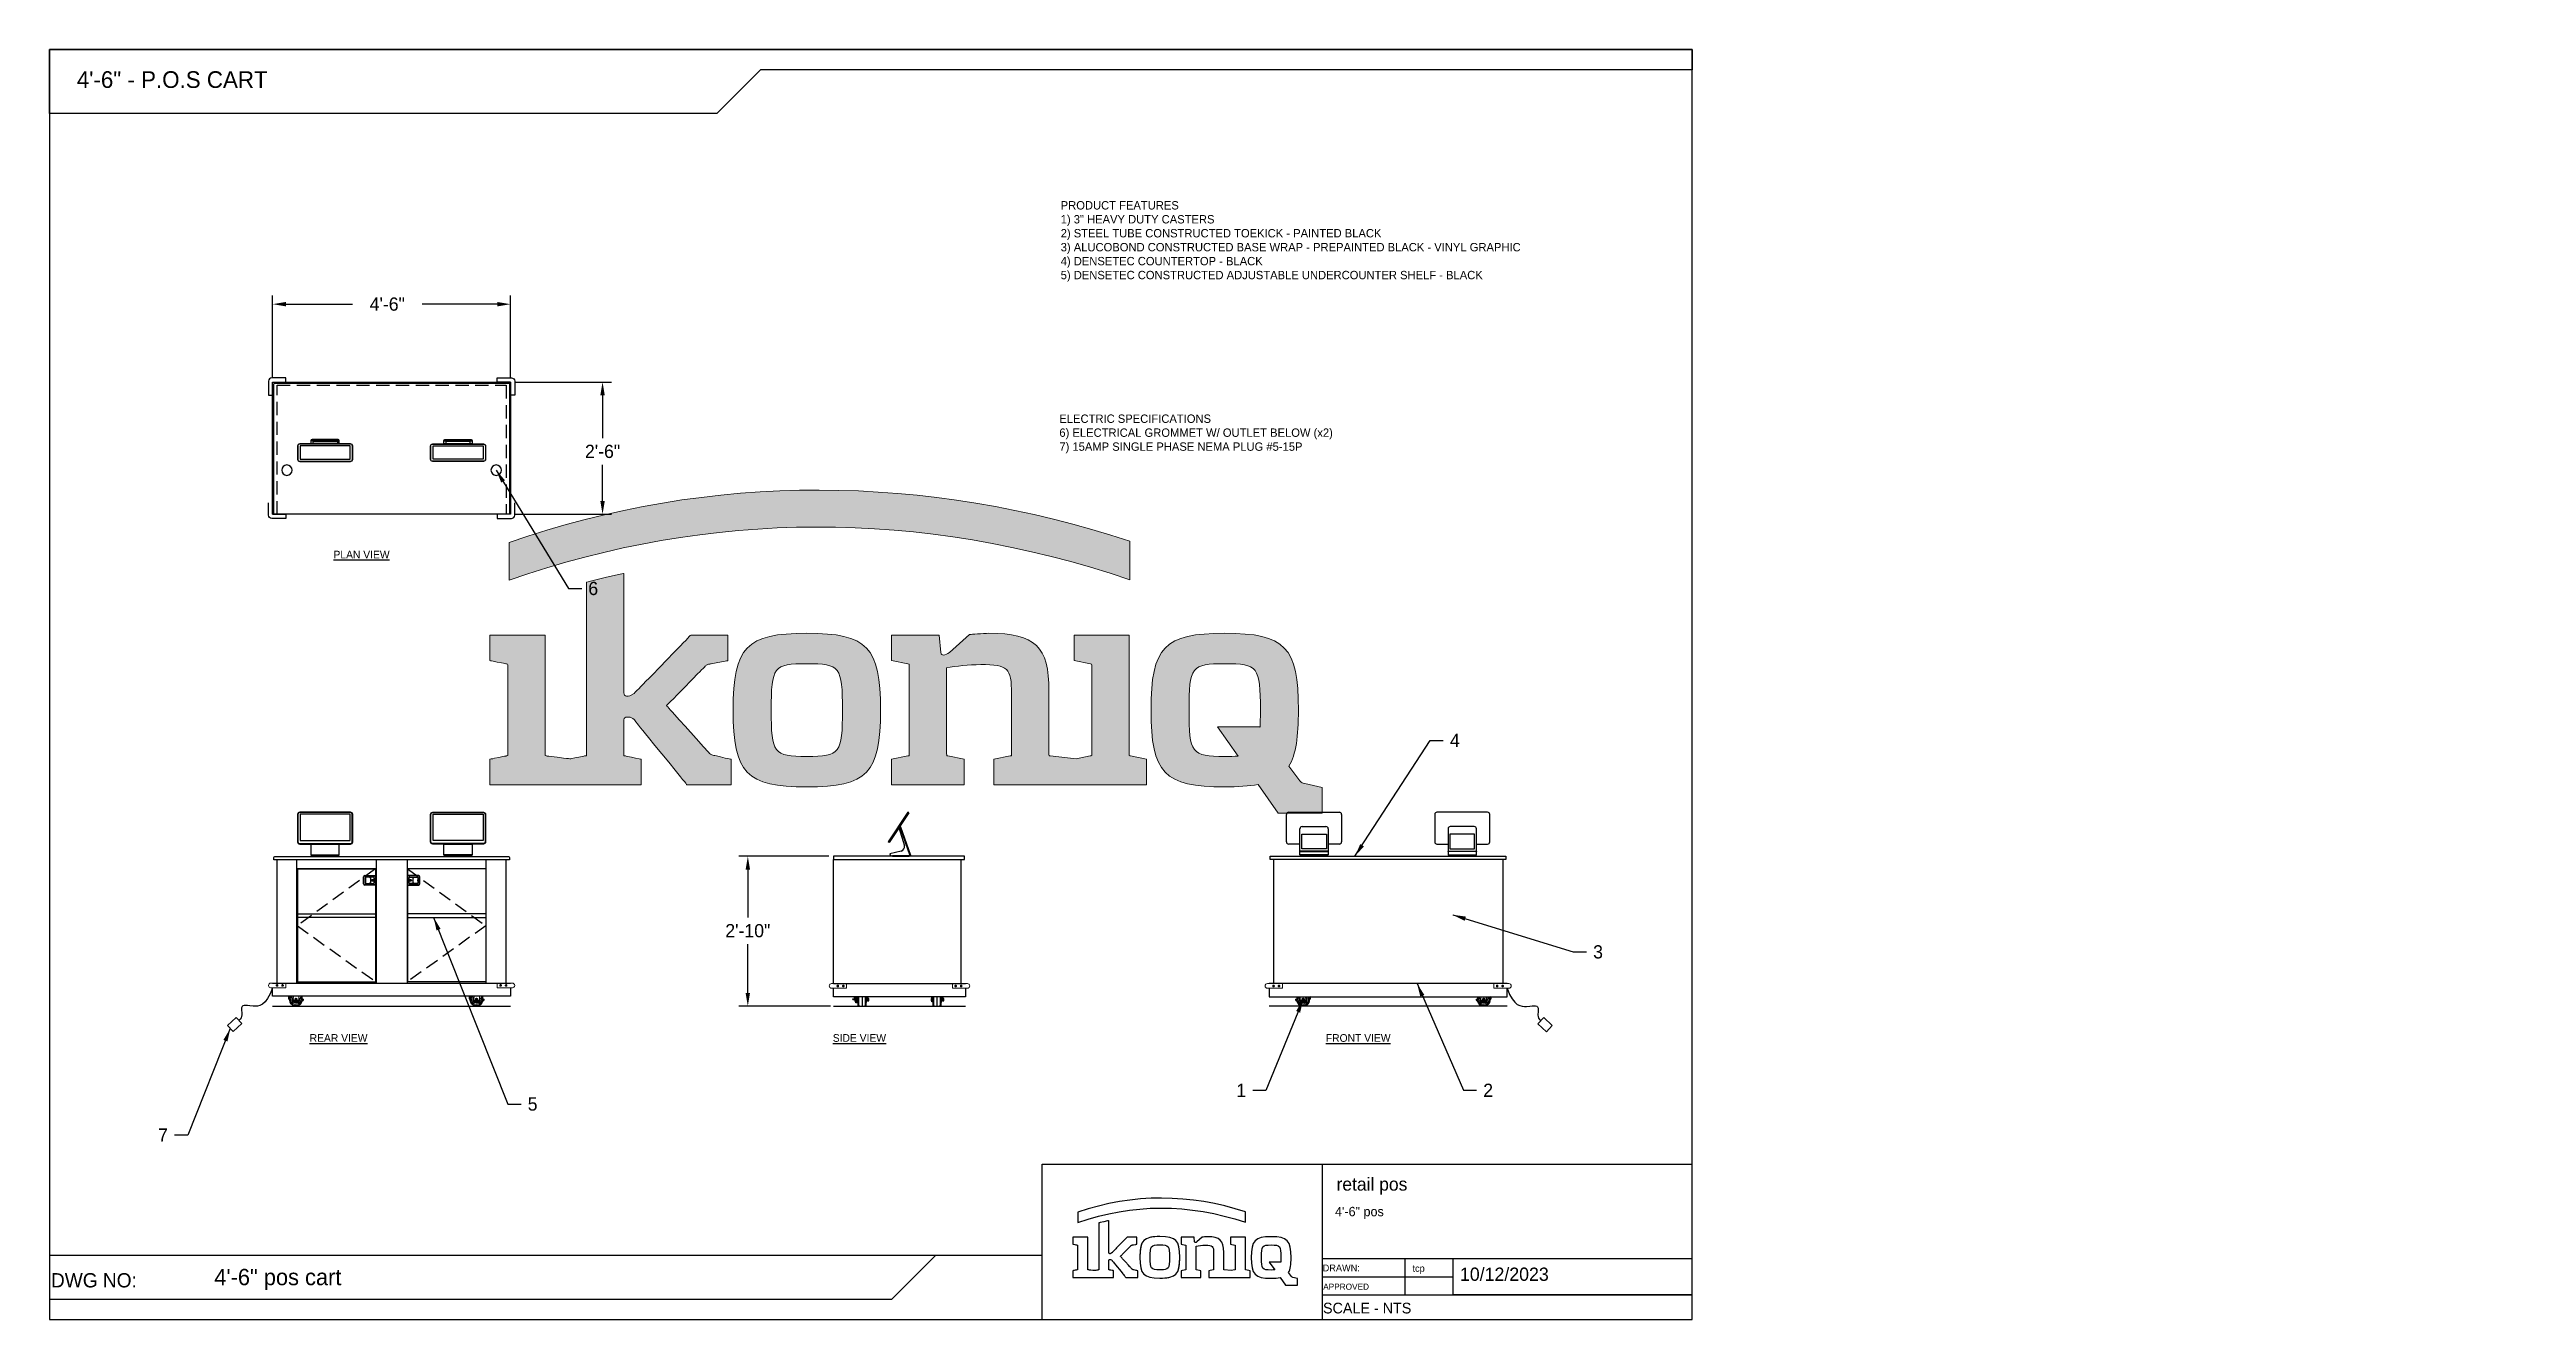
# Model space of a CAD drawing. Extents: x 347 to 909, y -25 to 263.
import ezdxf
from ezdxf.enums import TextEntityAlignment as Align

# ---------------------------------------------------------------- set-up
doc = ezdxf.new("R2010")
doc.units = 0
doc.header["$LTSCALE"] = 12
doc.header["$MEASUREMENT"] = 0
doc.linetypes.add('HIDDEN', pattern=[0.375, 0.25, -0.125])
doc.layers.get('0').update_dxf_attribs({"linetype": 'CONTINUOUS'})
doc.layers.get('DEFPOINTS').update_dxf_attribs({"linetype": 'CONTINUOUS'})
for name, color, linetype in [('CLEAN', 2, 'CONTINUOUS'), ('CUT', 1, 'CONTINUOUS'), ('Layer 1', 7, 'CONTINUOUS'), ('Logo', 228, 'CONTINUOUS'), ('TDATE', 131, 'CONTINUOUS'), ('TDESCR', 131, 'CONTINUOUS'), ('TLDR0', 121, 'CONTINUOUS'), ('TLDR1', 121, 'CONTINUOUS'), ('TLDR4', 121, 'CONTINUOUS'), ('TNAME', 131, 'CONTINUOUS')]:
    doc.layers.add(name, color=color, linetype=linetype)
doc.styles.add('SANSSERIF', font='bgothm.ttf', dxfattribs={"height": 3})
doc.dimstyles.new('B340', dxfattribs={"dimscale": 16, "dimtxt": 0.18, "dimasz": 0.1875, "dimexe": 0.125, "dimexo": 0.0625, "dimgap": 0.09375, "dimtad": 0, "dimtih": 1, "dimtoh": 1, "dimdec": 4, "dimzin": 0, "dimdsep": 46, "dimlunit": 4, "dimtxsty": 'SANSSERIF', "dimcen": 0.09375, "dimadec": 0, "dimazin": 0, "dimtfac": 1, "dimtdec": 4, "dimtofl": 0, "dimtmove": 0, "dimatfit": 3, "dimfxl": 1, "dimfrac": 2, "dimtolj": 1, "dimtzin": 0, "dimarcsym": 0})

msp = doc.modelspace()

# ---------------------------------------------------------------- texts
at = {"color": 7, "lineweight": -3, "style": 'SANSSERIF'}
for s, height, p in [('DWG NO:', 3.24, (347.57295, -14.48744)), ('APPROVED', 1.39968, (636.32152, -16.85918)), ('DRAWN:', 1.5552, (636.20438, -12.53411)), ('tcp', 1.5552, (656.59118, -12.62712)), ('SCALE - NTS', 2.43, (636.27827, -21.19853))]:
    msp.add_text(s, height=height, dxfattribs=at).set_placement(p, align=Align.TOP_LEFT)
at = {"insert": (909.42042, 174.52256), "char_height": 5.25, "width": 6, "attachment_point": 1, "style": 'SANSSERIF'}
msp.add_mtext('\\A1;', dxfattribs=at)
at = {"color": 7, "lineweight": -3, "attachment_point": 1, "style": 'SANSSERIF'}
for s, insert, char_height, width in [('{\\Fhand1|c0;\\LPLAN VIEW}', (411.69173, 149.41611), 1.75, 46.0094768), ('{\\Fhand1|c0;\\LREAR VIEW}', (406.28272, 39.74121), 1.75, 46.0094768), ('{\\Fhand1|c0;\\LSIDE VIEW}', (525.0082, 39.74121), 1.75, 52.0094768), ('{\\Fhand1|c0;\\LFRONT VIEW}', (636.92308, 39.74121), 1.75, 46.0094768), ('retail pos', (639.35262, 7.18843), 2.9608, 33.5724065), ('4\'-6" pos ', (639.01025, 0.55039), 2.131776, 53.9069936)]:
    msp.add_mtext(s, dxfattribs=dict(at, insert=insert, char_height=char_height, width=width))
at = {"layer": 'TDATE', "color": 7, "lineweight": -3, "insert": (667.36253, -13.2242), "char_height": 3.011759, "width": 45.0628033, "attachment_point": 1, "style": 'SANSSERIF'}
msp.add_mtext('10/12/2023', dxfattribs=at)
at = {"layer": 'TDESCR', "color": 7, "lineweight": -3, "insert": (353.42566, 258.20265), "char_height": 3.7905394, "width": 327.0416011, "attachment_point": 1, "style": 'SANSSERIF'}
msp.add_mtext('4\'-6" - P.O.S CART ', dxfattribs=at)
at = {"layer": 'TLDR0', "char_height": 3, "width": 12, "style": 'SANSSERIF'}
for s, insert, attachment_point in [('6 ', (469.53289, 140.83581), 4), ('4 ', (665.08041, 106.37695), 4), ('3 ', (697.58783, 58.38728), 4), ('1 ', (618.82109, 26.98648), 6), ('2 ', (672.6443, 26.99783), 4), ('5 ', (455.77452, 23.87241), 4), ('7', (374.1061, 16.84959), 6)]:
    msp.add_mtext(s, dxfattribs=dict(at, insert=insert, attachment_point=attachment_point))
at = {"layer": 'TLDR1', "lineweight": -3, "insert": (576.74414, 228.72831), "char_height": 1.8986707, "width": 118.6727902, "attachment_point": 1, "style": 'SANSSERIF'}
msp.add_mtext('PRODUCT FEATURES\\P1) 3" HEAVY DUTY CASTERS\\P2) STEEL TUBE CONSTRUCTED TOEKICK - PAINTED BLACK\\P3) ALUCOBOND CONSTRUCTED BASE WRAP - PREPAINTED BLACK - VINYL GRAPHIC\\P4) DENSETEC COUNTERTOP - BLACK\\P5) DENSETEC CONSTRUCTED ADJUSTABLE UNDERCOUNTER SHELF - BLACK\\P', dxfattribs=at)
at = {"layer": 'TLDR4', "lineweight": -3, "insert": (576.44556, 180.3173), "char_height": 1.8986707, "width": 118.6727902, "attachment_point": 1, "style": 'SANSSERIF'}
msp.add_mtext('ELECTRIC SPECIFICATIONS\\P6) ELECTRICAL GROMMET W/ OUTLET BELOW (x2)\\P7) 15AMP SINGLE PHASE NEMA PLUG #5-15P\\P', dxfattribs=at)
at = {"layer": 'TNAME', "color": 7, "lineweight": -3, "insert": (384.64952, -13.52131), "char_height": 3.7010002, "width": 83.4624505, "attachment_point": 1, "style": 'SANSSERIF'}
msp.add_mtext('4\'-6" pos cart', dxfattribs=at)

# ---------------------------------------------------------------- blocks, each defined once
blk = doc.blocks.new('*D1190')
at = {"color": 0, "linetype": 'ByBlock', "lineweight": -2, "transparency": 16777216}
for p, q in [((452.88, 187.69), (474.76, 187.69)), ((472.76, 184.69), (472.76, 174.97)), ((472.76, 160.69), (472.76, 168.9)), ((452.88, 157.69), (474.76, 157.69))]:
    blk.add_line(p, q, dxfattribs=at)
at = {"color": 0, "transparency": 16777216}
for points in [[(472.26, 184.69), (473.26, 184.69), (472.76, 187.69)], [(472.26, 160.69), (473.26, 160.69), (472.76, 157.69)]]:
    blk.add_solid(points, dxfattribs=at)
at = {"layer": 'DEFPOINTS', "color": 0, "transparency": 16777216}
for p in [(451.88, 187.69), (451.88, 157.69), (472.76, 157.69)]:
    blk.add_point(p, dxfattribs=at)
at = {"color": 0, "transparency": 16777216, "insert": (472.76, 171.93), "char_height": 3, "attachment_point": 5, "style": 'SANSSERIF'}
blk.add_mtext('\\A1;2\'-6"', dxfattribs=at)
blk = doc.blocks.new('*D1191')
at = {"color": 0, "linetype": 'ByBlock', "lineweight": -2, "transparency": 16777216}
for p, q in [((524.15, 80.08), (503.73, 80.08)), ((505.73, 77.08), (505.73, 66.2)), ((505.73, 49.08), (505.73, 60.18)), ((524.53, 46.08), (503.73, 46.08))]:
    blk.add_line(p, q, dxfattribs=at)
at = {"color": 0, "transparency": 16777216}
for points in [[(505.23, 77.08), (506.23, 77.08), (505.73, 80.08)], [(505.23, 49.08), (506.23, 49.08), (505.73, 46.08)]]:
    blk.add_solid(points, dxfattribs=at)
at = {"layer": 'DEFPOINTS', "color": 0, "transparency": 16777216}
for p in [(505.73, 80.08), (525.15, 80.08), (525.53, 46.08)]:
    blk.add_point(p, dxfattribs=at)
at = {"color": 0, "transparency": 16777216, "insert": (505.73, 63.19), "char_height": 3, "attachment_point": 5, "style": 'SANSSERIF'}
blk.add_mtext('\\A1;2\'-10"', dxfattribs=at)
blk = doc.blocks.new('*D1192')
at = {"color": 0, "linetype": 'ByBlock', "lineweight": -2, "transparency": 16777216}
for p, q in [((397.88, 188.69), (397.88, 207.35)), ((400.88, 205.35), (415.99, 205.35)), ((448.88, 205.35), (431.81, 205.35)), ((451.88, 188.69), (451.88, 207.35))]:
    blk.add_line(p, q, dxfattribs=at)
at = {"color": 0, "transparency": 16777216}
for points in [[(400.88, 205.85), (400.88, 204.85), (397.88, 205.35)], [(448.88, 205.85), (448.88, 204.85), (451.88, 205.35)]]:
    blk.add_solid(points, dxfattribs=at)
at = {"layer": 'DEFPOINTS', "color": 0, "transparency": 16777216}
for p in [(451.88, 205.35), (397.88, 187.69), (451.88, 187.69)]:
    blk.add_point(p, dxfattribs=at)
at = {"color": 0, "transparency": 16777216, "insert": (423.9, 205.35), "char_height": 3, "attachment_point": 5, "style": 'SANSSERIF'}
blk.add_mtext('\\A1;4\'-6"', dxfattribs=at)

# ---------------------------------------------------------------- dimensions: what is measured, and where the dimension line sits
dim = msp.add_linear_dim(base=(451.87983, 205.34579), p1=(397.87983, 187.69084), p2=(451.87983, 187.69084), dimstyle='B340', override={"dimarcsym": 1})
dim.commit()
dim.dimension.update_dxf_attribs({"geometry": '*D1192', "text_midpoint": (423.90172, 205.34579), "dimtype": 160})
at = {"color": 0}
dim = msp.add_linear_dim(base=(472.76486, 157.69084), p1=(451.87983, 187.69084), p2=(451.87983, 157.69084), angle=90, dimstyle='B340', override={"dimarcsym": 1}, dxfattribs=at)
dim.commit()
dim.dimension.update_dxf_attribs({"geometry": '*D1190', "text_midpoint": (472.76486, 171.93459), "dimtype": 160})
dim = msp.add_linear_dim(base=(505.7299, 80.07949), p1=(525.52995, 46.07949), p2=(525.15495, 80.07949), angle=90, dimstyle='B340', override={"dimarcsym": 1})
dim.commit()
dim.dimension.update_dxf_attribs({"geometry": '*D1191', "text_midpoint": (505.7299, 63.18652), "dimtype": 160})

# ---------------------------------------------------------------- hatches: boundary and pattern name
at = {"layer": 'Logo'}
h = msp.add_hatch(color=9, dxfattribs=at)
h.dxf.hatch_style = 1
edge = h.paths.add_edge_path()
edge.add_spline(control_points=[(451.5475, 142.75641), (497.1768, 158.60482), (544.72646, 158.97472), (592.45969, 142.84018), (592.45969, 142.84018), (592.45969, 145.02183), (592.45969, 147.20347)], knot_values=[2, 2, 2, 2, 3, 3, 3, 3.5, 3.5, 3.5, 3.5], degree=3, periodic=0)
edge.add_spline(control_points=[(592.45969, 147.20347), (592.45969, 149.38512), (592.45969, 151.56677), (592.45969, 151.56677)], knot_values=[3.5, 3.5, 3.5, 3.5, 4, 4, 4, 4], degree=3, periodic=0)
edge.add_spline(control_points=[(592.45969, 151.56677), (546.57231, 166.80526), (497.17536, 167.34014), (451.5475, 151.2529), (451.5475, 151.2529), (451.5475, 142.75641), (451.5475, 142.75641)], knot_values=[0, 0, 0, 0, 1, 1, 1, 2, 2, 2, 2], degree=3, periodic=0)
h = msp.add_hatch(color=9, dxfattribs=at)
h.dxf.hatch_style = 1
h.paths.add_polyline_path([(481.55675, 99.21473), (481.55675, 100.70313), (481.55675, 101.32178), (481.55675, 101.78978), (481.55675, 102.0569), (481.54042, 102.10343), (481.38987, 102.13479), (481.10768, 102.19358), (480.27585, 102.36687), (479.29991, 102.57018), (478.43483, 102.7504), (478.12354, 102.81525), (477.93558, 102.85441), (477.61422, 102.91941), (477.60377, 103.02197), (477.59613, 103.17053), (477.59403, 103.28123), (477.59403, 103.3724), (477.59403, 103.50228), (477.59403, 103.96945), (477.59403, 104.66026), (477.59403, 105.51119), (477.59403, 106.45875), (477.59403, 108.38978), (477.59403, 109.24623), (477.59403, 109.94532), (477.59403, 110.42353), (477.59403, 110.55997), (477.59403, 110.61737), (477.61283, 111.03682), (477.68069, 111.34213), (477.81018, 111.53626), (478.01382, 111.64307), (478.30415, 111.68646), (479.02566, 111.6416), (479.62458, 111.35315), (479.91013, 111.09077), (480.209, 110.73589), (480.27006, 110.656), (480.37881, 110.52209), (480.61201, 110.23496), (480.95698, 109.81021), (481.40106, 109.26341), (481.93159, 108.61018), (482.5359, 107.8661), (483.20133, 107.04676), (484.66489, 105.24469), (486.22096, 103.32873), (487.76821, 101.42361), (489.20534, 99.65409), (489.85095, 98.85916), (490.43104, 98.14491), (490.93293, 97.52693), (491.34398, 97.02081), (491.65151, 96.64215), (491.84286, 96.40655), (491.90561, 96.32943), (491.96947, 96.32943), (492.14325, 96.32943), (492.41606, 96.32943), (492.777, 96.32943), (493.21516, 96.32943), (494.27961, 96.32943), (495.5222, 96.32943), (498.19313, 96.32943), (499.4471, 96.32943), (500.53049, 96.32943), (501.35613, 96.32943), (501.64505, 96.32943), (501.9206, 96.32943), (501.92344, 96.35027), (501.92344, 96.5768), (501.92344, 97.01245), (501.92344, 97.60712), (501.92344, 99.07311), (501.92344, 100.57395), (501.92344, 101.21219), (501.92344, 101.70883), (501.92344, 102.01378), (501.91698, 102.08806), (501.78169, 102.11909), (501.49721, 102.18434), (501.0982, 102.27587), (500.61932, 102.38571), (499.5606, 102.62856), (498.59832, 102.84929), (498.23999, 102.93148), (498.00977, 102.98429), (497.58564, 103.08181), (497.24666, 103.25743), (497.06848, 103.41766), (496.85126, 103.65097), (496.79506, 103.71337), (496.6334, 103.89286), (496.37668, 104.17788), (496.03532, 104.55688), (495.61974, 105.01829), (495.14033, 105.55056), (494.03169, 106.78145), (491.50662, 109.58493), (490.25676, 110.97261), (489.12639, 112.22761), (488.63205, 112.77647), (488.19881, 113.25748), (487.83708, 113.65909), (487.55728, 113.96974), (487.36982, 114.17788), (487.28119, 114.27628), (487.4359, 114.43335), (487.65284, 114.6536), (487.95114, 114.95646), (488.32111, 115.33208), (488.75305, 115.77062), (489.76406, 116.79706), (490.9066, 117.95705), (493.276, 120.36262), (494.34772, 121.4507), (494.82139, 121.93161), (495.24069, 122.35731), (495.5959, 122.71795), (495.87735, 123.00369), (496.07532, 123.20468), (496.18012, 123.31108), (496.30034, 123.4223), (496.527, 123.56066), (496.82943, 123.6442), (496.99362, 123.67849), (497.01148, 123.68238), (497.14359, 123.71113), (497.23898, 123.7319), (497.42813, 123.76784), (497.73565, 123.82627), (498.14852, 123.90472), (500.17094, 124.289), (500.59864, 124.37027), (500.92694, 124.43265), (501.12169, 124.46965), (501.1605, 124.49362), (501.1605, 124.71097), (501.1605, 125.14063), (501.1605, 125.73226), (501.1605, 126.43553), (501.1605, 127.97558), (501.1605, 128.71168), (501.1605, 129.35803), (501.1605, 129.8643), (501.1605, 130.18015), (501.15104, 130.26192), (501.0606, 130.26192), (500.88182, 130.26192), (500.29568, 130.26192), (499.46552, 130.26192), (498.46421, 130.26192), (497.36467, 130.26192), (495.16241, 130.26192), (494.20547, 130.26192), (493.44186, 130.26192), (492.94446, 130.26192), (492.81837, 130.26192), (492.78235, 130.25959), (492.68429, 130.15875), (492.45124, 129.91908), (492.09676, 129.55453), (491.6344, 129.07903), (491.07772, 128.50655), (490.44027, 127.851), (488.97734, 126.34653), (487.35407, 124.67716), (485.67892, 122.95444), (484.06037, 121.28992), (483.30621, 120.51435), (482.60687, 119.79515), (481.97591, 119.14628), (481.42689, 118.58167), (480.97337, 118.11527), (480.62891, 117.76102), (480.40706, 117.53287), (480.32138, 117.44476), (480.18907, 117.31503), (479.89928, 117.05225), (479.26429, 116.61942), (478.92067, 116.48572), (478.5607, 116.43142), (478.20586, 116.44428), (477.94324, 116.50386), (477.76349, 116.63395), (477.65409, 116.85864), (477.6025, 117.20203), (477.59447, 117.42577), (477.59403, 117.52593), (477.59403, 117.80205), (477.59403, 118.36179), (477.59403, 119.17603), (477.59403, 120.21564), (477.59403, 121.45151), (477.59403, 122.85451), (477.59403, 124.39551), (477.59403, 126.04541), (477.59403, 127.77508), (477.59403, 134.90899), (477.59403, 136.60067), (477.59403, 138.19739), (477.59403, 139.67003), (477.59403, 140.98946), (477.59403, 142.12657), (477.59403, 143.05223), (477.59403, 143.73732), (477.59403, 144.25018), (477.54416, 144.26135), (477.16183, 144.1787), (476.39747, 144.01113), (473.34356, 143.31121), (470.29451, 142.56584), (469.53289, 142.3727), (469.15216, 142.27514), (469.10251, 142.23053), (469.10251, 142.08875), (469.10251, 141.83832), (469.10251, 141.48452), (469.10251, 141.03264), (469.10251, 140.48799), (469.10251, 139.85585), (469.10251, 139.14153), (469.10251, 137.4875), (469.10251, 135.56826), (469.10251, 133.42618), (469.10251, 131.1036), (469.10251, 128.64289), (469.10251, 118.26594), (469.10251, 115.74998), (469.10251, 113.35005), (469.10251, 111.1085), (469.10251, 109.06771), (469.10251, 107.27003), (469.10251, 105.75781), (469.10251, 105.12199), (469.10251, 104.57343), (469.10251, 104.11741), (469.10251, 103.75923), (469.10251, 103.50419), (469.10251, 103.26427), (469.09884, 103.13399), (469.0926, 102.99369), (469.09529, 102.93712), (469.02802, 102.91532), (468.90682, 102.88712), (468.69145, 102.84414), (468.47984, 102.80079), (468.16693, 102.73669), (467.35229, 102.56981), (466.47762, 102.39063), (465.77303, 102.24629), (465.55642, 102.20191), (465.46861, 102.18393), (465.36427, 102.19677), (465.04144, 102.2371), (464.54582, 102.29902), (463.92473, 102.37661), (462.49538, 102.55518), (461.13185, 102.72553), (460.59304, 102.79285), (460.21261, 102.84038), (460.03049, 102.86313), (459.93422, 102.88186), (459.75375, 102.92221), (459.7342, 103.14861), (459.73197, 103.25892), (459.73185, 103.32222), (459.73185, 103.3693), (459.73185, 103.49395), (459.73185, 103.96128), (459.73185, 104.69491), (459.73185, 105.66553), (459.73185, 106.84385), (459.73185, 108.20054), (459.73185, 109.70632), (459.73185, 111.33186), (459.73185, 113.04787), (459.73185, 120.23046), (459.73185, 121.95921), (459.73185, 123.60259), (459.73185, 125.1313), (459.73185, 126.51603), (459.73185, 127.72747), (459.73185, 128.73632), (459.73185, 129.51327), (459.73185, 130.02902), (459.73185, 130.25426), (459.6865, 130.26192), (459.50378, 130.26192), (459.19371, 130.26192), (458.76991, 130.26192), (458.24601, 130.26192), (456.95238, 130.26192), (455.42181, 130.26192), (453.7633, 130.26192), (452.08584, 130.26192), (450.49841, 130.26192), (449.11001, 130.26192), (448.5245, 130.26192), (448.02962, 130.26192), (447.63899, 130.26192), (447.36624, 130.26192), (447.22498, 130.26192), (447.20789, 130.25256), (447.20789, 130.05654), (447.20789, 129.64437), (447.20789, 129.06625), (447.20789, 128.37241), (447.20789, 126.83844), (447.20789, 126.09875), (447.20789, 125.44422), (447.20789, 124.92505), (447.20789, 124.59148), (447.20941, 124.49101), (447.31521, 124.46931), (447.56458, 124.41816), (447.92515, 124.34421), (448.85039, 124.15446), (449.83193, 123.95316), (450.26288, 123.86477), (450.61078, 123.79342), (450.84326, 123.74574), (450.92795, 123.72837), (451.15958, 123.68102), (451.21081, 123.6746), (451.22767, 123.54104), (451.23723, 123.34312), (451.2374, 123.2643), (451.2374, 123.09752), (451.2374, 122.71563), (451.2374, 122.14032), (451.2374, 121.39331), (451.2374, 120.49628), (451.2374, 119.47094), (451.2374, 118.33899), (451.2374, 115.84205), (451.2374, 110.52362), (451.2374, 108.04932), (451.2374, 106.93436), (451.2374, 105.92977), (451.2374, 105.05728), (451.2374, 104.33856), (451.2374, 103.79534), (451.2374, 103.4493), (451.2374, 103.25812), (451.23358, 103.12605), (451.22713, 102.99021), (451.22601, 102.93849), (451.03708, 102.88623), (450.94927, 102.86838), (450.90535, 102.86002), (450.78637, 102.83567), (450.52733, 102.78265), (450.16045, 102.70755), (449.232, 102.51751), (448.25873, 102.31829), (447.83582, 102.23173), (447.49835, 102.16265), (447.27853, 102.11766), (447.20789, 102.10215), (447.20789, 101.94881), (447.20789, 101.57053), (447.20789, 101.01752), (447.20789, 100.34003), (447.20789, 98.81252), (447.20789, 97.38984), (447.20789, 96.84339), (447.20789, 96.47384), (447.20789, 96.33142), (447.29558, 96.33116), (447.581, 96.33116), (448.04554, 96.33116), (448.66977, 96.33116), (449.43424, 96.33116), (450.31954, 96.33116), (451.30623, 96.33116), (452.37487, 96.33116), (454.68029, 96.33116), (459.41955, 96.33116), (461.54247, 96.33116), (462.47423, 96.33116), (463.29363, 96.33116), (463.98122, 96.33116), (464.51758, 96.33116), (464.88327, 96.33116), (465.05885, 96.33116), (465.25693, 96.32943), (465.60161, 96.32943), (466.10301, 96.32943), (466.74318, 96.32943), (467.50421, 96.32943), (468.36816, 96.32943), (469.31708, 96.32943), (471.39817, 96.32943), (475.79111, 96.32943), (477.81606, 96.32943), (478.72288, 96.32943), (479.53537, 96.32943), (480.23558, 96.32943), (480.80559, 96.32943), (481.22745, 96.32943), (481.48325, 96.32943), (481.55675, 96.33002), (481.55675, 96.37256), (481.55675, 96.63968), (481.55675, 97.10767), (481.55675, 97.72633)])
h = msp.add_hatch(color=9, dxfattribs=at)
h.dxf.hatch_style = 1
edge = h.paths.add_edge_path()
edge.add_spline(control_points=[(519.12254, 95.84328), (532.87634, 95.84328), (535.84715, 98.93907), (535.84715, 113.25812)], knot_values=[2, 2, 2, 2, 3, 3, 3, 3], degree=3, periodic=0)
edge.add_spline(control_points=[(535.84715, 113.25812), (535.84715, 127.58627), (532.87634, 130.67799), (519.12254, 130.67799)], knot_values=[3, 3, 3, 3, 4, 4, 4, 4], degree=3, periodic=0)
edge.add_spline(control_points=[(519.12254, 130.67799), (505.36964, 130.67799), (502.39823, 127.58627), (502.39823, 113.25812)], knot_values=[0, 0, 0, 0, 1, 1, 1, 1], degree=3, periodic=0)
edge.add_spline(control_points=[(502.39823, 113.25812), (502.39823, 98.93907), (505.36964, 95.84328), (519.12254, 95.84328)], knot_values=[1, 1, 1, 1, 2, 2, 2, 2], degree=3, periodic=0)
edge = h.paths.add_edge_path(flags=16)
edge.add_spline(control_points=[(519.12254, 102.73973), (511.56217, 102.73973), (511.03279, 103.4259), (511.03279, 113.25812)], knot_values=[0, 0, 0, 0, 1, 1, 1, 1], degree=3, periodic=0)
edge.add_spline(control_points=[(511.03279, 113.25812), (511.03279, 123.09567), (511.56217, 123.78207), (519.12254, 123.78207)], knot_values=[1, 1, 1, 1, 2, 2, 2, 2], degree=3, periodic=0)
edge.add_spline(control_points=[(519.12254, 123.78207), (526.68351, 123.78207), (527.21522, 123.09567), (527.21522, 113.25812)], knot_values=[2, 2, 2, 2, 3, 3, 3, 3], degree=3, periodic=0)
edge.add_spline(control_points=[(527.21522, 113.25812), (527.21522, 103.4259), (526.68351, 102.73973), (519.12254, 102.73973)], knot_values=[3, 3, 3, 3, 4, 4, 4, 4], degree=3, periodic=0)
h = msp.add_hatch(color=9, dxfattribs=at)
h.dxf.hatch_style = 1
edge = h.paths.add_edge_path()
edge.add_spline(control_points=[(546.57931, 96.33116), (550.70112, 96.33116), (554.82292, 96.33116), (554.82292, 96.33116), (554.82292, 96.33116), (554.82292, 97.77338), (554.82292, 99.21559)], knot_values=[34.5, 34.5, 34.5, 34.5, 35, 35, 35, 35.5, 35.5, 35.5, 35.5], degree=3, periodic=0)
edge.add_spline(control_points=[(554.82292, 99.21559), (554.82292, 100.65781), (554.82292, 102.10003), (554.82292, 102.10003), (554.82292, 102.10003), (551.16271, 102.86297), (551.16271, 102.86297)], knot_values=[35.5, 35.5, 35.5, 35.5, 36, 36, 36, 37, 37, 37, 37], degree=3, periodic=0)
edge.add_spline(control_points=[(551.16271, 102.86297), (551.02261, 102.89042), (550.93088, 102.90818), (550.88185, 102.92367)], knot_values=[37, 37, 37, 37, 38, 38, 38, 38], degree=3, periodic=0)
edge.add_spline(control_points=[(550.88185, 102.92367), (550.87252, 102.98938), (550.8626, 103.10939), (550.8626, 103.32191), (550.8626, 103.32191), (550.8626, 122.86503), (550.8626, 122.86503)], knot_values=[38, 38, 38, 38, 39, 39, 39, 40, 40, 40, 40], degree=3, periodic=0)
edge.add_spline(control_points=[(550.8626, 122.86503), (552.98059, 123.21215), (555.85537, 123.57595), (558.60517, 123.57595)], knot_values=[40, 40, 40, 40, 41, 41, 41, 41], degree=3, periodic=0)
edge.add_spline(control_points=[(558.60517, 123.57595), (564.79913, 123.57595), (565.58516, 122.83406), (565.58516, 116.94547), (565.58516, 116.94547), (565.58516, 103.32191), (565.58516, 103.32191)], knot_values=[41, 41, 41, 41, 42, 42, 42, 43, 43, 43, 43], degree=3, periodic=0)
edge.add_spline(control_points=[(565.57756, 102.94005), (565.53726, 102.92367), (565.44793, 102.89712), (565.2546, 102.86088), (565.2546, 102.86088), (564.32934, 102.67146), (563.40408, 102.48204)], knot_values=[44, 44, 44, 44, 45, 45, 45, 45.5, 45.5, 45.5, 45.5], degree=3, periodic=0)
edge.add_spline(control_points=[(563.40408, 102.48204), (562.47882, 102.29262), (561.55356, 102.1032), (561.55356, 102.1032), (561.55356, 102.1032), (561.55356, 100.66019), (561.55356, 99.21718)], knot_values=[45.5, 45.5, 45.5, 45.5, 46, 46, 46, 46.5, 46.5, 46.5, 46.5], degree=3, periodic=0)
edge.add_spline(control_points=[(561.55356, 99.21718), (561.55356, 97.77417), (561.55356, 96.33116), (561.55356, 96.33116), (561.55356, 96.33116), (566.10618, 96.33116), (570.6588, 96.33116)], knot_values=[46.5, 46.5, 46.5, 46.5, 47, 47, 47, 47.5, 47.5, 47.5, 47.5], degree=3, periodic=0)
edge.add_spline(control_points=[(570.6588, 96.33116), (575.21143, 96.33116), (579.76405, 96.33116), (579.76405, 96.33116), (579.76405, 96.33116), (580.12522, 96.33116), (580.48639, 96.33116)], knot_values=[47.5, 47.5, 47.5, 47.5, 48, 48, 48, 48.5, 48.5, 48.5, 48.5], degree=3, periodic=0)
edge.add_spline(control_points=[(580.48639, 96.33116), (580.84756, 96.33116), (581.20874, 96.33116), (581.20874, 96.33116), (581.20874, 96.33116), (584.96952, 96.33116), (588.7303, 96.33116)], knot_values=[48.5, 48.5, 48.5, 48.5, 49, 49, 49, 49.5, 49.5, 49.5, 49.5], degree=3, periodic=0)
edge.add_spline(control_points=[(588.7303, 96.33116), (592.49108, 96.33116), (596.25187, 96.33116), (596.25187, 96.33116), (596.25187, 96.33116), (596.25187, 97.77338), (596.25187, 99.21559)], knot_values=[49.5, 49.5, 49.5, 49.5, 50, 50, 50, 50.5, 50.5, 50.5, 50.5], degree=3, periodic=0)
edge.add_spline(control_points=[(596.25187, 99.21559), (596.25187, 100.65781), (596.25187, 102.10003), (596.25187, 102.10003), (596.25187, 102.10003), (592.58819, 102.86297), (592.58819, 102.86297)], knot_values=[50.5, 50.5, 50.5, 50.5, 51, 51, 51, 52, 52, 52, 52], degree=3, periodic=0)
edge.add_spline(control_points=[(592.58819, 102.86297), (592.44923, 102.89042), (592.35983, 102.90818), (592.3102, 102.92367)], knot_values=[52, 52, 52, 52, 53, 53, 53, 53], degree=3, periodic=0)
edge.add_spline(control_points=[(592.3102, 102.92367), (592.29974, 102.98938), (592.29035, 103.10939), (592.29035, 103.32191), (592.29035, 103.32191), (592.29035, 110.05691), (592.29035, 116.79192)], knot_values=[0, 0, 0, 0, 1, 1, 1, 1.5, 1.5, 1.5, 1.5], degree=3, periodic=0)
edge.add_spline(control_points=[(592.29035, 116.79192), (592.29035, 123.52692), (592.29035, 130.26192), (592.29035, 130.26192), (592.29035, 130.26192), (589.15877, 130.26192), (586.0272, 130.26192)], knot_values=[1.5, 1.5, 1.5, 1.5, 2, 2, 2, 2.5, 2.5, 2.5, 2.5], degree=3, periodic=0)
edge.add_spline(control_points=[(586.0272, 130.26192), (582.89563, 130.26192), (579.76405, 130.26192), (579.76405, 130.26192), (579.76405, 130.26192), (579.76405, 128.81927), (579.76405, 127.37662)], knot_values=[2.5, 2.5, 2.5, 2.5, 3, 3, 3, 3.5, 3.5, 3.5, 3.5], degree=3, periodic=0)
edge.add_spline(control_points=[(579.76405, 127.37662), (579.76405, 125.93397), (579.76405, 124.49132), (579.76405, 124.49132), (579.76405, 124.49132), (583.48615, 123.72837), (583.48615, 123.72837)], knot_values=[3.5, 3.5, 3.5, 3.5, 4, 4, 4, 5, 5, 5, 5], degree=3, periodic=0)
edge.add_spline(control_points=[(583.48615, 123.72837), (583.64497, 123.70093), (583.7285, 123.67551), (583.75828, 123.67551)], knot_values=[5, 5, 5, 5, 6, 6, 6, 6], degree=3, periodic=0)
edge.add_spline(control_points=[(583.75828, 123.67551), (583.76354, 123.67551), (583.76647, 123.67551), (583.76647, 123.67551)], knot_values=[6, 6, 6, 6, 7, 7, 7, 7], degree=3, periodic=0)
edge.add_spline(control_points=[(583.79739, 103.32191), (583.79739, 103.32191), (583.79739, 123.26997), (583.79739, 123.26997), (583.79739, 123.5155), (583.77873, 123.62851), (583.76647, 123.67551)], knot_values=[7, 7, 7, 7, 8, 8, 8, 9, 9, 9, 9], degree=3, periodic=0)
edge.add_spline(control_points=[(583.7892, 102.94005), (583.75069, 102.92367), (583.66075, 102.89712), (583.46803, 102.86088), (583.46803, 102.86088), (582.66744, 102.69665), (581.86686, 102.53242)], knot_values=[10, 10, 10, 10, 11, 11, 11, 11.5, 11.5, 11.5, 11.5], degree=3, periodic=0)
edge.add_spline(control_points=[(581.86686, 102.53242), (581.06627, 102.36819), (580.26568, 102.20396), (580.26568, 102.20396), (580.26568, 102.20396), (574.37884, 102.86297), (574.37884, 102.86297)], knot_values=[11.5, 11.5, 11.5, 11.5, 12, 12, 12, 13, 13, 13, 13], degree=3, periodic=0)
edge.add_spline(control_points=[(574.09564, 102.9266), (574.08571, 102.98938), (574.07579, 103.10939), (574.07579, 103.32191), (574.07579, 103.32191), (574.07579, 117.5014), (574.07579, 117.5014)], knot_values=[14, 14, 14, 14, 15, 15, 15, 16, 16, 16, 16], degree=3, periodic=0)
edge.add_spline(control_points=[(574.07579, 117.5014), (574.07579, 127.722), (571.01235, 130.67799), (560.41312, 130.67799)], knot_values=[16, 16, 16, 16, 17, 17, 17, 17], degree=3, periodic=0)
edge.add_spline(control_points=[(560.41312, 130.67799), (559.13832, 130.67799), (556.35114, 130.40675), (556.23436, 130.39503)], knot_values=[17, 17, 17, 17, 18, 18, 18, 18], degree=3, periodic=0)
edge.add_spline(control_points=[(556.23436, 130.39503), (556.23435, 130.39503), (556.02412, 130.37488), (556.02411, 130.37488)], knot_values=[18.00001, 18.00001, 18.00001, 18.00001, 18.99999, 18.99999, 18.99999, 18.99999], degree=3, periodic=0)
edge.add_spline(control_points=[(556.02411, 130.37488), (556.02411, 130.37488), (551.50553, 126.308), (551.50553, 126.308)], knot_values=[19, 19, 19, 19, 20, 20, 20, 20], degree=3, periodic=0)
edge.add_spline(control_points=[(551.50553, 126.308), (551.01322, 126.00142), (550.59046, 125.73802), (550.1274, 125.73802)], knot_values=[20, 20, 20, 20, 21, 21, 21, 21], degree=3, periodic=0)
edge.add_spline(control_points=[(550.1274, 125.73802), (549.78518, 125.73802), (549.61471, 125.79937), (549.53583, 126.34914), (549.53583, 126.34914), (549.44488, 127.32733), (549.35393, 128.30553)], knot_values=[21, 21, 21, 21, 22, 22, 22, 22.5, 22.5, 22.5, 22.5], degree=3, periodic=0)
edge.add_spline(control_points=[(549.35393, 128.30553), (549.26298, 129.28373), (549.17203, 130.26192), (549.17203, 130.26192), (549.17203, 130.26192), (546.46295, 130.26192), (543.75387, 130.26192)], knot_values=[22.5, 22.5, 22.5, 22.5, 23, 23, 23, 23.5, 23.5, 23.5, 23.5], degree=3, periodic=0)
edge.add_spline(control_points=[(543.75387, 130.26192), (541.04478, 130.26192), (538.3357, 130.26192), (538.3357, 130.26192), (538.3357, 130.26192), (538.3357, 128.81927), (538.3357, 127.37662)], knot_values=[23.5, 23.5, 23.5, 23.5, 24, 24, 24, 24.5, 24.5, 24.5, 24.5], degree=3, periodic=0)
edge.add_spline(control_points=[(538.3357, 127.37662), (538.3357, 125.93397), (538.3357, 124.49132), (538.3357, 124.49132), (538.3357, 124.49132), (542.05953, 123.72837), (542.05953, 123.72837)], knot_values=[24.5, 24.5, 24.5, 24.5, 25, 25, 25, 26, 26, 26, 26], degree=3, periodic=0)
edge.add_spline(control_points=[(542.05953, 123.72837), (542.21781, 123.70093), (542.29955, 123.67551), (542.33226, 123.67551)], knot_values=[26, 26, 26, 26, 27, 27, 27, 27], degree=3, periodic=0)
edge.add_spline(control_points=[(542.33226, 123.67551), (542.3334, 123.67551), (542.33986, 123.67551), (542.33986, 123.67551)], knot_values=[27, 27, 27, 27, 28, 28, 28, 28], degree=3, periodic=0)
edge.add_spline(control_points=[(542.36844, 103.32191), (542.36844, 103.32191), (542.36844, 123.26997), (542.36844, 123.26997), (542.36844, 123.5155), (542.34685, 123.62851), (542.33986, 123.67551)], knot_values=[28, 28, 28, 28, 29, 29, 29, 30, 30, 30, 30], degree=3, periodic=0)
edge.add_spline(control_points=[(542.36258, 102.94005), (542.32174, 102.92367), (542.23473, 102.89712), (542.04261, 102.86088), (542.04261, 102.86088), (541.11588, 102.67146), (540.18916, 102.48204)], knot_values=[31, 31, 31, 31, 32, 32, 32, 32.5, 32.5, 32.5, 32.5], degree=3, periodic=0)
edge.add_spline(control_points=[(540.18916, 102.48204), (539.26243, 102.29262), (538.3357, 102.1032), (538.3357, 102.1032), (538.3357, 102.1032), (538.3357, 100.66019), (538.3357, 99.21718)], knot_values=[32.5, 32.5, 32.5, 32.5, 33, 33, 33, 33.5, 33.5, 33.5, 33.5], degree=3, periodic=0)
edge.add_spline(control_points=[(538.3357, 99.21718), (538.3357, 97.77417), (538.3357, 96.33116), (538.3357, 96.33116), (538.3357, 96.33116), (542.45751, 96.33116), (546.57931, 96.33116)], knot_values=[33.5, 33.5, 33.5, 33.5, 34, 34, 34, 34.5, 34.5, 34.5, 34.5], degree=3, periodic=0)
h = msp.add_hatch(color=9, dxfattribs=at)
h.dxf.hatch_style = 1
edge = h.paths.add_edge_path()
edge.add_spline(control_points=[(613.97012, 95.84328), (616.98153, 95.84328), (619.47499, 95.99134), (621.53521, 96.3735), (621.53521, 96.3735), (621.8199, 95.96887), (622.2469, 95.36196)], knot_values=[6, 6, 6, 6, 7, 7, 7, 7.250035, 7.250035, 7.250035, 7.250035], degree=3, periodic=0)
edge.add_spline(control_points=[(622.2469, 95.36196), (623.52762, 93.54163), (626.08866, 89.90155), (626.08884, 89.9013)], knot_values=[7.250035, 7.250035, 7.250035, 7.250035, 7.999974225, 7.999974225, 7.999974225, 7.999974225], degree=3, periodic=0)
edge.add_spline(control_points=[(626.08884, 89.9013), (626.08884, 89.9013), (626.08884, 89.9013), (626.08884, 89.9013), (626.08884, 89.9013), (626.71513, 89.9013), (627.65455, 89.9013)], knot_values=[7.999974225, 7.999974225, 7.999974225, 7.999974225, 8, 8, 8, 8.250015, 8.250015, 8.250015, 8.250015], degree=3, periodic=0)
edge.add_spline(control_points=[(627.65455, 89.9013), (628.59389, 89.9013), (629.84631, 89.9013), (631.09871, 89.9013)], knot_values=[8.250015, 8.250015, 8.250015, 8.250015, 8.50001, 8.50001, 8.50001, 8.50001], degree=3, periodic=0)
edge.add_spline(control_points=[(631.09871, 89.9013), (631.72492, 89.9013), (632.35112, 89.9013), (632.93818, 89.9013)], knot_values=[8.50001, 8.50001, 8.50001, 8.50001, 8.6250075, 8.6250075, 8.6250075, 8.6250075], degree=3, periodic=0)
edge.add_spline(control_points=[(632.93818, 89.9013), (633.52524, 89.9013), (634.07316, 89.9013), (634.5428, 89.9013)], knot_values=[8.6250075, 8.6250075, 8.6250075, 8.6250075, 8.750005, 8.750005, 8.750005, 8.750005], degree=3, periodic=0)
edge.add_spline(control_points=[(634.5428, 89.9013), (634.77763, 89.9013), (634.99288, 89.9013), (635.18367, 89.9013)], knot_values=[8.750005, 8.750005, 8.750005, 8.750005, 8.81250375, 8.81250375, 8.81250375, 8.81250375], degree=3, periodic=0)
edge.add_spline(control_points=[(635.18367, 89.9013), (635.37447, 89.9013), (635.5408, 89.9013), (635.67778, 89.9013)], knot_values=[8.81250375, 8.81250375, 8.81250375, 8.81250375, 8.8750025, 8.8750025, 8.8750025, 8.8750025], degree=3, periodic=0)
edge.add_spline(control_points=[(636.10828, 89.9013), (636.10829, 89.9013), (636.10829, 89.9013), (636.10829, 89.9013), (636.10829, 89.9013), (636.10829, 91.34053), (636.10829, 92.77979)], knot_values=[8.999755859, 8.999755859, 8.999755859, 8.999755859, 9, 9, 9, 9.49999, 9.49999, 9.49999, 9.49999], degree=3, periodic=0)
edge.add_spline(control_points=[(636.10829, 92.77979), (636.10829, 94.21905), (636.10829, 95.65833), (636.10829, 95.65845)], knot_values=[9.49999, 9.49999, 9.49999, 9.49999, 9.999979897, 9.999979897, 9.999979897, 9.999979897], degree=3, periodic=0)
edge.add_spline(control_points=[(636.10829, 95.65845), (636.10829, 95.65845), (636.10829, 95.65845), (636.10829, 95.65845), (636.10829, 95.65845), (635.11276, 95.88696), (634.11718, 96.11549)], knot_values=[9.999979897, 9.999979897, 9.999979897, 9.999979897, 10, 10, 10, 10.49997, 10.49997, 10.49997, 10.49997], degree=3, periodic=0)
edge.add_spline(control_points=[(634.11718, 96.11549), (633.61937, 96.22976), (633.12154, 96.34403), (632.74815, 96.42974)], knot_values=[10.49997, 10.49997, 10.49997, 10.49997, 10.749965, 10.749965, 10.749965, 10.749965], degree=3, periodic=0)
edge.add_spline(control_points=[(632.74815, 96.42974), (632.3747, 96.51547), (632.12572, 96.57262), (632.12572, 96.57262)], knot_values=[10.749965, 10.749965, 10.749965, 10.749965, 11, 11, 11, 11], degree=3, periodic=0)
edge.add_spline(control_points=[(632.12572, 96.57262), (631.61535, 96.67421), (631.49331, 96.71105), (631.03725, 97.22488), (631.03725, 97.22488), (628.55138, 100.56655), (628.55138, 100.56655)], knot_values=[0, 0, 0, 0, 1, 1, 1, 2, 2, 2, 2], degree=3, periodic=0)
edge.add_spline(control_points=[(628.55138, 100.56655), (630.173, 103.22325), (630.69622, 107.25311), (630.69622, 113.25812)], knot_values=[2, 2, 2, 2, 3, 3, 3, 3], degree=3, periodic=0)
edge.add_spline(control_points=[(630.69622, 113.25812), (630.69622, 127.58627), (627.72332, 130.67799), (613.97012, 130.67799)], knot_values=[3, 3, 3, 3, 4, 4, 4, 4], degree=3, periodic=0)
edge.add_spline(control_points=[(613.97012, 130.67799), (600.21865, 130.67799), (597.24694, 127.58627), (597.24694, 113.25812)], knot_values=[4, 4, 4, 4, 5, 5, 5, 5], degree=3, periodic=0)
edge.add_spline(control_points=[(597.24694, 113.25812), (597.24694, 98.93907), (600.21865, 95.84328), (613.97012, 95.84328)], knot_values=[5, 5, 5, 5, 6, 6, 6, 6], degree=3, periodic=0)
edge = h.paths.add_edge_path(flags=16)
edge.add_spline(control_points=[(613.97012, 102.73973), (606.40968, 102.73973), (605.8812, 103.4259), (605.8812, 113.25812)], knot_values=[0, 0, 0, 0, 1, 1, 1, 1], degree=3, periodic=0)
edge.add_spline(control_points=[(605.8812, 113.25812), (605.8812, 123.09567), (606.40968, 123.78207), (613.97012, 123.78207)], knot_values=[1, 1, 1, 1, 2, 2, 2, 2], degree=3, periodic=0)
edge.add_spline(control_points=[(613.97012, 123.78207), (621.53169, 123.78207), (622.06543, 123.09567), (622.06543, 113.25812)], knot_values=[2, 2, 2, 2, 3, 3, 3, 3], degree=3, periodic=0)
edge.add_spline(control_points=[(622.06543, 113.25812), (622.06543, 111.75771), (622.05257, 110.47298), (622.00408, 109.36818)], knot_values=[3, 3, 3, 3, 4, 4, 4, 4], degree=3, periodic=0)
edge.add_spline(control_points=[(622.00408, 109.36818), (622.00408, 109.36818), (621.94865, 109.44262), (621.94865, 109.44262)], knot_values=[4.00001, 4.00001, 4.00001, 4.00001, 4.99999, 4.99999, 4.99999, 4.99999], degree=3, periodic=0)
edge.add_spline(control_points=[(621.94865, 109.44262), (621.94865, 109.44262), (621.94865, 109.44262), (621.94865, 109.44262), (621.94865, 109.44262), (619.54598, 109.44262), (617.14331, 109.44262)], knot_values=[4.99999, 4.99999, 4.99999, 4.99999, 5, 5, 5, 5.5, 5.5, 5.5, 5.5], degree=3, periodic=0)
edge.add_spline(control_points=[(617.14331, 109.44262), (614.74064, 109.44262), (612.33797, 109.44262), (612.33797, 109.44262), (612.33797, 109.44262), (616.99791, 102.82034), (616.99791, 102.82034)], knot_values=[5.5, 5.5, 5.5, 5.5, 6, 6, 6, 7, 7, 7, 7], degree=3, periodic=0)
edge.add_spline(control_points=[(616.99791, 102.82034), (616.14007, 102.75606), (615.14094, 102.73973), (613.97012, 102.73973)], knot_values=[7, 7, 7, 7, 8, 8, 8, 8], degree=3, periodic=0)

# ---------------------------------------------------------------- linework, layer by layer
for p, q in [((542.05325, 90.07949), (537.59891, 83.36574)), ((542.26157, 89.94127), (542.05325, 90.07949)), ((628.48816, 90.07949), (639.98816, 90.07949)), ((673.62943, 90.07949), (662.12943, 90.07949)), ((542.26157, 89.94127), (537.80723, 83.22753)), ((540.30404, 86.6708), (540.0344, 86.5844)), ((540.0344, 86.5844), (541.3213, 82.48868)), ((540.43565, 86.71297), (540.30404, 86.6708)), ((542.5552, 80.20212), (540.30404, 86.6708)), ((542.72234, 80.2541), (540.43565, 86.71297)), ((627.98816, 83.36574), (627.98816, 89.57949)), ((631.0206, 80.45212), (631.0206, 86.3356)), ((631.0206, 80.40669), (631.0206, 86.3356)), ((631.5206, 86.8356), (636.95573, 86.8356)), ((637.45573, 86.3356), (637.45573, 80.45212)), ((637.45573, 86.3356), (637.45573, 80.40669)), ((640.48816, 89.57949), (640.48816, 83.36574)), ((661.62943, 89.57949), (661.62943, 83.36574)), ((664.66186, 86.3356), (664.66186, 80.45212)), ((664.66186, 86.3356), (664.66186, 80.40669)), ((670.59699, 86.8356), (665.16186, 86.8356)), ((671.09699, 80.45212), (671.09699, 86.3356)), ((671.09699, 80.40669), (671.09699, 86.3356)), ((674.12943, 83.36574), (674.12943, 89.57949)), ((537.80723, 83.22753), (537.59891, 83.36574)), ((542.59891, 80.07949), (537.59891, 80.07949)), ((540.55904, 81.25791), (537.94931, 80.60883)), ((537.94931, 80.60883), (538.05913, 80.41818)), ((538.21679, 80.25057), (538.5777, 80.20212)), ((542.34527, 80.20212), (542.5552, 80.20212)), ((542.5552, 80.20212), (542.72234, 80.2541)), ((631.0206, 82.86574), (628.48816, 82.86574)), ((637.45573, 80.40669), (631.0206, 80.40669)), ((637.20573, 80.20212), (631.2706, 80.20212)), ((631.64957, 80.20212), (637.00786, 80.20212)), ((631.64957, 80.07949), (631.64957, 80.20212)), ((637.00786, 80.07949), (631.64957, 80.07949)), ((637.00786, 80.20212), (637.00786, 80.07949)), ((639.98816, 82.86574), (637.45573, 82.86574)), ((662.12943, 82.86574), (664.66186, 82.86574)), ((664.66186, 80.40669), (671.09699, 80.40669)), ((664.91186, 80.20212), (670.84699, 80.20212)), ((670.46802, 80.20212), (665.10973, 80.20212)), ((665.10973, 80.20212), (665.10973, 80.07949)), ((665.10973, 80.07949), (670.46802, 80.07949)), ((670.46802, 80.07949), (670.46802, 80.20212)), ((671.09699, 82.86574), (673.62943, 82.86574)), ((418.49892, 73.84896), (418.49892, 75.41245)), ((418.78017, 75.6937), (420.97358, 75.6937)), ((420.97358, 73.56771), (418.78017, 73.56771)), ((418.80062, 75.2082), (418.80062, 74.0532)), ((418.82562, 75.2082), (418.82562, 74.0532)), ((418.89437, 74.7685), (418.93911, 74.7685)), ((418.89437, 74.49291), (418.89437, 74.7685)), ((418.93911, 74.49291), (418.89437, 74.49291)), ((418.93911, 75.2557), (418.93911, 74.0057)), ((420.76562, 75.3957), (418.98812, 75.3957)), ((420.76562, 75.3707), (418.98812, 75.3707)), ((418.98812, 73.8907), (420.76562, 73.8907)), ((420.76562, 73.8657), (418.98812, 73.8657)), ((419.88399, 75.34945), (419.03286, 75.34945)), ((419.03286, 73.91195), (419.88399, 73.91195)), ((419.8985, 75.2557), (419.86725, 75.2557)), ((419.86725, 74.0057), (419.8985, 74.0057)), ((419.88399, 75.2557), (419.88399, 75.34945)), ((419.88399, 73.91195), (419.88399, 74.0057)), ((419.97601, 75.2557), (419.8985, 75.2557)), ((419.97601, 74.0057), (419.8985, 74.0057)), ((419.99351, 75.2557), (419.97601, 75.2557)), ((419.97601, 74.0057), (419.99351, 74.0057)), ((420.0572, 75.16195), (420.0572, 74.09945)), ((420.0747, 75.16195), (420.0747, 74.09945)), ((420.52633, 74.77206), (420.52628, 74.77231)), ((420.52628, 74.4891), (420.52633, 74.48935)), ((420.56053, 74.59982), (420.61053, 74.59982)), ((420.56078, 74.69081), (420.56078, 74.74645)), ((420.56078, 74.74645), (420.61028, 74.74645)), ((420.61028, 74.7242), (420.56078, 74.7242)), ((420.56078, 74.63745), (420.59528, 74.63745)), ((420.57578, 74.6192), (420.56078, 74.6192)), ((420.56078, 74.6042), (420.57578, 74.6042)), ((420.61028, 74.5867), (420.56078, 74.5867)), ((420.56078, 74.55495), (420.56078, 74.5706)), ((420.61028, 74.55495), (420.56078, 74.55495)), ((420.57578, 74.6042), (420.57578, 74.6192)), ((420.61028, 74.6417), (420.59528, 74.6417)), ((420.59528, 74.6417), (420.59528, 74.6267)), ((420.59528, 74.6267), (420.61028, 74.6267)), ((420.61028, 74.69081), (420.61028, 74.74645)), ((420.61028, 74.5706), (420.61028, 74.55495)), ((420.64478, 74.77231), (420.64474, 74.77206)), ((420.64474, 74.48935), (420.64478, 74.4891)), ((420.92812, 74.0532), (420.92812, 75.2082)), ((420.95312, 75.2082), (420.95312, 74.0532)), ((421.25483, 75.41245), (421.25483, 73.84896)), ((430.97948, 75.6937), (428.78608, 75.6937)), ((428.78608, 73.56771), (430.97948, 73.56771)), ((428.80653, 75.2082), (428.80653, 74.0532)), ((428.83153, 74.0532), (428.83153, 75.2082)), ((428.99403, 75.3957), (430.77153, 75.3957)), ((428.99403, 75.3707), (430.77153, 75.3707)), ((430.77153, 73.8907), (428.99403, 73.8907)), ((428.99403, 73.8657), (430.77153, 73.8657)), ((429.11487, 74.77231), (429.11491, 74.77206)), ((429.11491, 74.48935), (429.11487, 74.4891)), ((429.19912, 74.59982), (429.14912, 74.59982)), ((429.14937, 74.69081), (429.14937, 74.74645)), ((429.19887, 74.74645), (429.14937, 74.74645)), ((429.14937, 74.7242), (429.19887, 74.7242)), ((429.14937, 74.6417), (429.16437, 74.6417)), ((429.16437, 74.6267), (429.14937, 74.6267)), ((429.14937, 74.5867), (429.19887, 74.5867)), ((429.14937, 74.5706), (429.14937, 74.55495)), ((429.14937, 74.55495), (429.19887, 74.55495)), ((429.16437, 74.6417), (429.16437, 74.6267)), ((429.19887, 74.63745), (429.16437, 74.63745)), ((429.18387, 74.6192), (429.19887, 74.6192)), ((429.18387, 74.6042), (429.18387, 74.6192)), ((429.19887, 74.6042), (429.18387, 74.6042)), ((429.19887, 74.69081), (429.19887, 74.74645)), ((429.19887, 74.55495), (429.19887, 74.5706)), ((429.23332, 74.77206), (429.23337, 74.77231)), ((429.23337, 74.4891), (429.23332, 74.48935)), ((429.68495, 75.16195), (429.68495, 74.09945)), ((429.70245, 75.16195), (429.70245, 74.09945)), ((429.76614, 75.2557), (429.78364, 75.2557)), ((429.78364, 74.0057), (429.76614, 74.0057)), ((429.78364, 75.2557), (429.86115, 75.2557)), ((429.78364, 74.0057), (429.86115, 74.0057)), ((429.86115, 75.2557), (429.8924, 75.2557)), ((429.8924, 74.0057), (429.86115, 74.0057)), ((429.87566, 75.34945), (430.72679, 75.34945)), ((429.87566, 75.2557), (429.87566, 75.34945)), ((429.87566, 73.91195), (429.87566, 74.0057)), ((430.72679, 73.91195), (429.87566, 73.91195)), ((430.82054, 75.2557), (430.82054, 74.0057)), ((430.86528, 74.7685), (430.82054, 74.7685)), ((430.82054, 74.49291), (430.86528, 74.49291)), ((430.86528, 74.49291), (430.86528, 74.7685)), ((430.93403, 75.2082), (430.93403, 74.0532)), ((430.95903, 75.2082), (430.95903, 74.0532)), ((431.26073, 73.84896), (431.26073, 75.41245)), ((404.47954, 48.3182), (404.46219, 48.29958)), ((445.47954, 48.3182), (445.46219, 48.29958)), ((529.88308, 48.16244), (529.88762, 48.16965)), ((529.88308, 48.08466), (529.88308, 48.16244)), ((529.88762, 48.09187), (529.88308, 48.08466)), ((529.88308, 48.08466), (529.88308, 48.04401)), ((529.88308, 48.04401), (529.88762, 48.0368)), ((529.88762, 48.16965), (529.90106, 48.17658)), ((529.90106, 48.0988), (529.88762, 48.09187)), ((529.88762, 48.0368), (529.90106, 48.02986)), ((529.90106, 48.17658), (529.92289, 48.18297)), ((529.92289, 48.10519), (529.90106, 48.0988)), ((529.90106, 48.02986), (529.92289, 48.02347)), ((529.92289, 48.18297), (529.95227, 48.18857)), ((529.95227, 48.11079), (529.92289, 48.10519)), ((529.95227, 48.18857), (529.98807, 48.19317)), ((529.98807, 48.11539), (529.95227, 48.11079)), ((529.98807, 48.19317), (529.98849, 48.1932)), ((530.02892, 48.11881), (529.98807, 48.11539)), ((530.07324, 48.12091), (530.02892, 48.11881)), ((530.11933, 48.12162), (530.07324, 48.12091)), ((530.11933, 48.12162), (530.45402, 48.12162)), ((530.37527, 48.0801), (530.37527, 48.1215)), ((530.45402, 48.1215), (530.37527, 48.1215)), ((530.45402, 48.0801), (530.37527, 48.0801)), ((530.43095, 48.17662), (530.40582, 48.1932)), ((530.44802, 48.15138), (530.43095, 48.17662)), ((530.45402, 48.12162), (530.44802, 48.15138)), ((530.45402, 48.12162), (530.45402, 48.1932)), ((530.45402, 48.12162), (530.45402, 48.1215)), ((530.45402, 48.0801), (530.45402, 48.1215)), ((530.53277, 48.09822), (530.53277, 48.1932)), ((530.53277, 48.08284), (530.53277, 48.09822)), ((530.53277, 48.06569), (530.53277, 48.08284)), ((530.76939, 48.18793), (530.76939, 48.1932)), ((530.76939, 48.09204), (530.76939, 48.18793)), ((531.65495, 48.1932), (531.65495, 48.12593)), ((531.65495, 48.12593), (531.65495, 48.02027)), ((531.65495, 46.1171), (531.65495, 46.09624)), ((531.65495, 46.09624), (531.65495, 46.08368)), ((531.65495, 46.08368), (531.65495, 46.07949)), ((532.54051, 48.1932), (532.54051, 48.17585)), ((532.54051, 48.17585), (532.54051, 48.08159)), ((532.89494, 48.1932), (532.89541, 48.16374)), ((547.41496, 48.1932), (547.4145, 48.16374)), ((547.76939, 48.18793), (547.76939, 48.1932)), ((548.65495, 48.1932), (548.65495, 48.12593)), ((548.65495, 46.1171), (548.65495, 46.09624)), ((548.65495, 46.09624), (548.65495, 46.08368)), ((548.65495, 46.08368), (548.65495, 46.07949)), ((549.54051, 48.1932), (549.54051, 48.17585)), ((549.89494, 48.1932), (549.89541, 48.16374)), ((630.57186, 48.1932), (630.5983, 48.16374)), ((633.38894, 48.1932), (633.152, 48.15568)), ((633.43165, 48.17662), (633.42898, 48.19348)), ((633.43565, 48.15138), (633.43165, 48.17662)), ((671.57186, 48.1932), (671.5983, 48.16374)), ((674.38894, 48.1932), (674.152, 48.15568)), ((674.43165, 48.17662), (674.42898, 48.19348)), ((674.43565, 48.15138), (674.43165, 48.17662)), ((674.44036, 48.12162), (674.43565, 48.15138)), ((674.44036, 48.12162), (674.43959, 48.1215))]:
    msp.add_line(p, q)
at = {"lineweight": 0}
for p, q in [((401.49168, 48.0801), (401.49246, 48.07998)), ((401.49246, 48.07998), (401.49904, 48.1215)), ((401.49826, 48.12162), (401.50297, 48.15138)), ((401.49826, 48.12162), (401.49904, 48.1215)), ((401.75739, 48.08058), (401.49904, 48.1215)), ((401.50297, 48.15138), (401.50697, 48.17662)), ((401.50697, 48.17662), (401.50964, 48.19348)), ((401.50964, 48.19348), (401.51058, 48.1994)), ((401.51058, 48.1994), (401.78662, 48.15568)), ((402.57968, 47.76534), (402.64761, 48.3182)), ((402.89027, 47.73487), (402.96246, 47.77655)), ((402.89027, 47.67614), (402.89027, 47.73487)), ((402.89027, 47.6169), (402.89027, 47.67614)), ((402.89027, 47.53403), (402.89027, 47.6169)), ((402.89027, 47.45417), (402.89027, 47.53403)), ((402.89027, 47.4166), (402.89027, 47.45417)), ((402.95417, 47.37971), (402.89027, 47.4166)), ((403.01828, 47.3427), (402.95417, 47.37971)), ((402.96246, 47.77655), (403.00006, 47.79826)), ((403.00006, 47.79826), (403.03788, 47.82009)), ((403.0561, 47.32086), (403.01828, 47.3427)), ((403.01968, 47.68029), (403.02978, 47.69101)), ((403.02978, 47.69101), (403.053, 47.71025)), ((403.03788, 47.82009), (403.10199, 47.8571)), ((403.053, 47.71025), (403.0791, 47.72533)), ((403.09371, 47.29915), (403.0561, 47.32086)), ((403.07533, 47.89074), (403.07533, 47.84171)), ((403.16024, 47.89074), (403.07533, 47.89074)), ((403.0791, 47.72533), (403.10745, 47.73549)), ((403.16589, 47.25747), (403.09371, 47.29915)), ((403.10199, 47.8571), (403.16589, 47.894)), ((403.10745, 47.73549), (403.13717, 47.74037)), ((403.18491, 47.40147), (403.13648, 47.39841)), ((403.13717, 47.74037), (403.15448, 47.74072)), ((403.16589, 47.894), (403.23808, 47.85232)), ((403.2298, 47.29437), (403.16589, 47.25747)), ((403.25646, 47.89074), (403.17155, 47.89074)), ((403.21239, 47.40935), (403.18491, 47.40147)), ((403.23746, 47.42134), (403.21239, 47.40935)), ((403.29391, 47.33138), (403.2298, 47.29437)), ((403.27458, 47.45109), (403.23746, 47.42134)), ((403.23808, 47.85232), (403.27569, 47.83061)), ((403.25646, 47.84171), (403.25646, 47.89074)), ((403.27569, 47.83061), (403.3135, 47.80878)), ((403.33173, 47.35322), (403.29391, 47.33138)), ((403.3135, 47.80878), (403.37761, 47.77176)), ((403.36933, 47.37493), (403.33173, 47.35322)), ((403.44152, 47.4166), (403.36933, 47.37493)), ((403.37761, 47.77176), (403.44152, 47.73487)), ((403.44152, 47.73487), (403.44152, 47.67671)), ((403.44152, 47.67671), (403.44152, 47.6169)), ((403.44152, 47.6169), (403.44152, 47.5361)), ((403.44152, 47.5361), (403.44152, 47.45417)), ((403.44152, 47.45417), (403.44152, 47.4166)), ((403.8122, 47.51109), (403.58963, 47.28187)), ((403.84989, 47.58361), (403.84989, 48.3182)), ((403.84989, 47.58361), (403.85817, 47.58361)), ((403.85817, 47.58361), (403.86648, 47.58361)), ((403.99221, 47.7465), (403.86648, 47.58361)), ((404.1046, 47.88632), (403.99221, 47.7465)), ((404.22088, 48.02569), (404.1046, 47.88632)), ((404.34033, 48.16374), (404.22088, 48.02569)), ((404.46219, 48.29958), (404.34033, 48.16374)), ((404.65688, 47.70107), (404.91135, 47.66077)), ((404.65688, 47.70107), (404.91135, 47.66077)), ((404.89903, 47.58299), (404.66147, 47.62061)), ((404.74165, 47.68765), (404.74181, 47.68862)), ((404.89245, 47.54147), (404.89903, 47.58299)), ((404.91135, 47.66077), (404.89903, 47.58299)), ((404.90374, 47.61275), (404.89903, 47.58299)), ((404.90774, 47.63799), (404.90374, 47.61275)), ((404.91041, 47.65485), (404.90774, 47.63799)), ((404.91135, 47.66077), (404.91041, 47.65485)), ((442.49168, 48.0801), (442.49246, 48.07998)), ((442.49246, 48.07998), (442.49904, 48.1215)), ((442.49826, 48.12162), (442.50297, 48.15138)), ((442.49826, 48.12162), (442.49904, 48.1215)), ((442.75739, 48.08058), (442.49904, 48.1215)), ((442.50297, 48.15138), (442.50697, 48.17662)), ((442.50697, 48.17662), (442.50964, 48.19348)), ((442.50964, 48.19348), (442.51058, 48.1994)), ((442.51058, 48.1994), (442.78662, 48.15568)), ((443.57968, 47.76534), (443.64761, 48.3182)), ((443.89027, 47.73487), (443.96246, 47.77655)), ((443.89027, 47.67614), (443.89027, 47.73487)), ((443.89027, 47.6169), (443.89027, 47.67614)), ((443.89027, 47.53403), (443.89027, 47.6169)), ((443.89027, 47.45417), (443.89027, 47.53403)), ((443.89027, 47.4166), (443.89027, 47.45417)), ((443.95417, 47.37971), (443.89027, 47.4166)), ((444.01828, 47.3427), (443.95417, 47.37971)), ((443.96246, 47.77655), (444.00006, 47.79826)), ((444.00006, 47.79826), (444.03788, 47.82009)), ((444.0561, 47.32086), (444.01828, 47.3427)), ((444.01968, 47.68029), (444.02978, 47.69101)), ((444.02978, 47.69101), (444.053, 47.71025)), ((444.03788, 47.82009), (444.10199, 47.8571)), ((444.053, 47.71025), (444.0791, 47.72533)), ((444.09371, 47.29915), (444.0561, 47.32086)), ((444.07533, 47.89074), (444.07533, 47.84171)), ((444.16024, 47.89074), (444.07533, 47.89074)), ((444.0791, 47.72533), (444.10745, 47.73549)), ((444.16589, 47.25747), (444.09371, 47.29915)), ((444.10199, 47.8571), (444.16589, 47.894)), ((444.10745, 47.73549), (444.13717, 47.74037)), ((444.18491, 47.40147), (444.13648, 47.39841)), ((444.13717, 47.74037), (444.15448, 47.74072)), ((444.16589, 47.894), (444.23808, 47.85232)), ((444.2298, 47.29437), (444.16589, 47.25747)), ((444.25646, 47.89074), (444.17155, 47.89074)), ((444.21239, 47.40935), (444.18491, 47.40147)), ((444.23746, 47.42134), (444.21239, 47.40935)), ((444.29391, 47.33138), (444.2298, 47.29437)), ((444.27458, 47.45109), (444.23746, 47.42134)), ((444.23808, 47.85232), (444.27569, 47.83061)), ((444.25646, 47.84171), (444.25646, 47.89074)), ((444.27569, 47.83061), (444.3135, 47.80878)), ((444.33173, 47.35322), (444.29391, 47.33138)), ((444.3135, 47.80878), (444.37761, 47.77176)), ((444.36933, 47.37493), (444.33173, 47.35322)), ((444.44152, 47.4166), (444.36933, 47.37493)), ((444.37761, 47.77176), (444.44152, 47.73487)), ((444.44152, 47.73487), (444.44152, 47.67671)), ((444.44152, 47.67671), (444.44152, 47.6169)), ((444.44152, 47.6169), (444.44152, 47.5361)), ((444.44152, 47.5361), (444.44152, 47.45417)), ((444.44152, 47.45417), (444.44152, 47.4166)), ((444.8122, 47.51109), (444.58963, 47.28187)), ((444.84989, 47.58361), (444.84989, 48.3182)), ((444.84989, 47.58361), (444.85817, 47.58361)), ((444.85817, 47.58361), (444.86648, 47.58361)), ((444.99221, 47.7465), (444.86648, 47.58361)), ((445.1046, 47.88632), (444.99221, 47.7465)), ((445.22088, 48.02569), (445.1046, 47.88632)), ((445.34033, 48.16374), (445.22088, 48.02569)), ((445.46219, 48.29958), (445.34033, 48.16374)), ((445.65688, 47.70107), (445.91135, 47.66077)), ((445.65688, 47.70107), (445.91135, 47.66077)), ((445.89903, 47.58299), (445.66147, 47.62061)), ((445.74165, 47.68765), (445.74181, 47.68862)), ((445.89245, 47.54147), (445.89903, 47.58299)), ((445.91135, 47.66077), (445.89903, 47.58299)), ((445.90374, 47.61275), (445.89903, 47.58299)), ((445.90774, 47.63799), (445.90374, 47.61275)), ((445.91041, 47.65485), (445.90774, 47.63799)), ((445.91135, 47.66077), (445.91041, 47.65485)), ((630.28174, 47.70107), (630.02727, 47.66077)), ((630.28174, 47.70107), (630.02727, 47.66077)), ((630.02727, 47.66077), (630.02821, 47.65485)), ((630.02727, 47.66077), (630.03959, 47.58299)), ((630.02821, 47.65485), (630.03088, 47.63799)), ((630.03088, 47.63799), (630.03488, 47.61275)), ((630.03488, 47.61275), (630.03959, 47.58299)), ((630.03959, 47.58299), (630.27715, 47.62061)), ((630.04617, 47.54147), (630.03959, 47.58299)), ((630.19697, 47.68765), (630.19682, 47.68862)), ((630.5983, 48.16374), (630.71774, 48.02569)), ((630.71774, 48.02569), (630.83402, 47.88632)), ((630.83402, 47.88632), (630.94641, 47.7465)), ((630.94641, 47.7465), (631.07214, 47.58361)), ((631.08045, 47.58361), (631.07214, 47.58361)), ((631.08873, 47.58361), (631.08045, 47.58361)), ((631.08873, 47.58361), (631.08873, 48.1932)), ((631.12642, 47.51109), (631.34899, 47.28187)), ((631.56101, 47.77176), (631.4971, 47.73487)), ((631.4971, 47.73487), (631.4971, 47.67671)), ((631.62512, 47.80878), (631.56101, 47.77176)), ((631.66293, 47.83061), (631.62512, 47.80878)), ((631.70054, 47.85232), (631.66293, 47.83061)), ((631.68216, 47.89074), (631.76707, 47.89074)), ((631.68216, 47.84171), (631.68216, 47.89074)), ((631.77273, 47.894), (631.70054, 47.85232)), ((631.83663, 47.8571), (631.77273, 47.894)), ((631.77838, 47.89074), (631.86329, 47.89074)), ((631.80145, 47.74037), (631.78414, 47.74072)), ((631.83117, 47.73549), (631.80145, 47.74037)), ((631.85952, 47.72533), (631.83117, 47.73549)), ((631.90074, 47.82009), (631.83663, 47.8571)), ((631.88562, 47.71025), (631.85952, 47.72533)), ((631.86329, 47.89074), (631.86329, 47.84171)), ((631.90884, 47.69101), (631.88562, 47.71025)), ((631.93856, 47.79826), (631.90074, 47.82009)), ((631.91894, 47.68029), (631.90884, 47.69101)), ((631.97616, 47.77655), (631.93856, 47.79826)), ((632.04835, 47.73487), (631.97616, 47.77655)), ((632.04835, 47.67614), (632.04835, 47.73487)), ((632.35894, 47.76534), (632.30637, 48.1932)), ((633.18123, 48.08058), (633.43959, 48.1215)), ((633.44036, 48.12162), (633.43565, 48.15138)), ((633.44036, 48.12162), (633.43959, 48.1215)), ((633.44616, 48.07998), (633.43959, 48.1215)), ((633.44694, 48.0801), (633.44616, 48.07998)), ((671.28174, 47.70107), (671.02727, 47.66077)), ((671.28174, 47.70107), (671.02727, 47.66077)), ((671.02727, 47.66077), (671.02821, 47.65485)), ((671.02727, 47.66077), (671.03959, 47.58299)), ((671.02821, 47.65485), (671.03088, 47.63799)), ((671.03088, 47.63799), (671.03488, 47.61275)), ((671.03488, 47.61275), (671.03959, 47.58299)), ((671.03959, 47.58299), (671.27715, 47.62061)), ((671.04617, 47.54147), (671.03959, 47.58299)), ((671.19697, 47.68765), (671.19682, 47.68862)), ((671.5983, 48.16374), (671.71774, 48.02569)), ((671.71774, 48.02569), (671.83402, 47.88632)), ((671.83402, 47.88632), (671.94641, 47.7465)), ((671.94641, 47.7465), (672.07214, 47.58361)), ((672.08045, 47.58361), (672.07214, 47.58361)), ((672.08873, 47.58361), (672.08045, 47.58361)), ((672.08873, 47.58361), (672.08873, 48.1932)), ((672.12642, 47.51109), (672.34899, 47.28187)), ((672.56101, 47.77176), (672.4971, 47.73487)), ((672.4971, 47.73487), (672.4971, 47.67671)), ((672.4971, 47.67671), (672.4971, 47.6169)), ((672.4971, 47.6169), (672.4971, 47.5361)), ((672.4971, 47.5361), (672.4971, 47.45417)), ((672.4971, 47.45417), (672.4971, 47.4166)), ((672.4971, 47.4166), (672.56929, 47.37493)), ((672.62512, 47.80878), (672.56101, 47.77176)), ((672.56929, 47.37493), (672.60689, 47.35322)), ((672.60689, 47.35322), (672.64471, 47.33138)), ((672.66293, 47.83061), (672.62512, 47.80878)), ((672.64471, 47.33138), (672.70882, 47.29437)), ((672.70054, 47.85232), (672.66293, 47.83061)), ((672.66404, 47.45109), (672.70116, 47.42134)), ((672.68216, 47.89074), (672.76707, 47.89074)), ((672.68216, 47.84171), (672.68216, 47.89074)), ((672.77273, 47.894), (672.70054, 47.85232)), ((672.70116, 47.42134), (672.72623, 47.40935)), ((672.70882, 47.29437), (672.77273, 47.25747)), ((672.72623, 47.40935), (672.75371, 47.40147)), ((672.75371, 47.40147), (672.80214, 47.39841)), ((672.83663, 47.8571), (672.77273, 47.894)), ((672.77273, 47.25747), (672.84491, 47.29915)), ((672.77838, 47.89074), (672.86329, 47.89074)), ((672.80145, 47.74037), (672.78414, 47.74072)), ((672.83117, 47.73549), (672.80145, 47.74037)), ((672.85952, 47.72533), (672.83117, 47.73549)), ((672.90074, 47.82009), (672.83663, 47.8571)), ((672.84491, 47.29915), (672.88252, 47.32086)), ((672.88562, 47.71025), (672.85952, 47.72533)), ((672.86329, 47.89074), (672.86329, 47.84171)), ((672.88252, 47.32086), (672.92034, 47.3427)), ((672.90884, 47.69101), (672.88562, 47.71025)), ((672.93856, 47.79826), (672.90074, 47.82009)), ((672.91894, 47.68029), (672.90884, 47.69101)), ((672.92034, 47.3427), (672.98445, 47.37971)), ((672.97616, 47.77655), (672.93856, 47.79826)), ((673.04835, 47.73487), (672.97616, 47.77655)), ((672.98445, 47.37971), (673.04835, 47.4166)), ((673.04835, 47.67614), (673.04835, 47.73487)), ((673.04835, 47.6169), (673.04835, 47.67614)), ((673.04835, 47.53403), (673.04835, 47.6169)), ((673.04835, 47.45417), (673.04835, 47.53403)), ((673.04835, 47.4166), (673.04835, 47.45417)), ((673.35894, 47.76534), (673.30637, 48.1932)), ((674.18123, 48.08058), (674.43959, 48.1215)), ((674.44616, 48.07998), (674.43959, 48.1215)), ((674.44694, 48.0801), (674.44616, 48.07998))]:
    msp.add_line(p, q, dxfattribs=at)
at = {"lineweight": -3}
for p, q in [((529.56619, 47.73838), (529.57073, 47.74559)), ((529.56619, 47.6606), (529.56619, 47.73838)), ((529.57073, 47.66781), (529.56619, 47.6606)), ((529.56619, 47.61995), (529.56619, 47.6606)), ((529.56619, 47.61995), (529.57073, 47.61274)), ((529.57073, 47.74559), (529.58417, 47.75252)), ((529.58417, 47.67474), (529.57073, 47.66781)), ((529.57073, 47.61274), (529.58417, 47.6058)), ((529.58417, 47.75252), (529.606, 47.75891)), ((529.606, 47.68113), (529.58417, 47.67474)), ((529.58417, 47.6058), (529.606, 47.59941)), ((529.606, 47.75891), (529.63538, 47.76451)), ((529.63538, 47.68673), (529.606, 47.68113)), ((529.606, 47.59941), (529.63538, 47.59381)), ((529.63538, 47.76451), (529.67118, 47.76911)), ((529.67118, 47.69133), (529.63538, 47.68673)), ((529.63538, 47.59381), (529.67118, 47.58922)), ((529.67118, 47.76911), (529.71203, 47.77252)), ((529.71203, 47.69474), (529.67118, 47.69133)), ((529.67118, 47.58922), (529.71203, 47.5858)), ((529.71203, 47.77252), (529.75635, 47.77463)), ((529.75635, 47.69685), (529.71203, 47.69474)), ((529.71203, 47.5858), (529.75635, 47.5837)), ((529.75635, 47.77463), (529.80244, 47.77534)), ((529.80244, 47.69756), (529.75635, 47.69685)), ((529.75635, 47.5837), (529.80244, 47.58299)), ((529.80244, 47.77534), (530.05838, 47.77534)), ((529.80244, 47.77534), (529.80244, 47.69756)), ((529.80244, 47.69756), (530.05838, 47.69756)), ((529.80244, 47.58299), (530.05838, 47.58299)), ((529.92289, 48.02347), (529.95227, 48.01787)), ((529.95227, 48.01787), (529.98807, 48.01328)), ((529.98807, 48.01328), (530.02892, 48.00986)), ((530.02892, 48.00986), (530.07324, 48.00776)), ((530.0853, 47.77065), (530.05838, 47.77534)), ((530.05838, 47.75715), (530.05838, 47.77534)), ((530.05838, 47.74304), (530.05838, 47.77534)), ((530.10898, 47.75715), (530.05838, 47.75715)), ((530.05838, 47.74985), (530.05838, 47.75715)), ((530.05838, 47.74304), (530.05838, 47.74985)), ((530.09037, 47.74304), (530.05838, 47.74304)), ((530.05838, 47.74301), (530.05838, 47.74304)), ((530.05838, 47.74298), (530.05838, 47.74301)), ((530.0584, 47.73544), (530.05838, 47.74298)), ((530.05838, 47.18981), (530.05838, 47.74298)), ((530.05838, 47.18981), (530.06436, 47.2005)), ((530.05838, 47.1487), (530.05838, 47.18981)), ((530.13713, 47.1487), (530.05838, 47.1487)), ((530.05838, 47.14434), (530.05838, 47.1487)), ((530.05838, 47.14289), (530.05838, 47.14434)), ((530.05838, 47.14289), (530.13713, 47.14289)), ((530.05857, 47.72809), (530.0584, 47.73544)), ((530.05901, 47.72417), (530.05857, 47.72809)), ((530.05982, 47.72399), (530.05901, 47.72417)), ((530.0689, 47.73286), (530.05982, 47.72399)), ((530.06436, 47.2005), (530.08212, 47.21088)), ((530.08612, 47.74143), (530.0689, 47.73286)), ((530.07324, 48.00776), (530.11933, 48.00705)), ((530.08212, 47.21088), (530.11113, 47.22061)), ((530.10898, 47.75715), (530.0853, 47.77065)), ((530.11113, 47.74951), (530.08612, 47.74143)), ((530.11158, 47.75491), (530.10898, 47.75715)), ((530.25616, 47.78881), (530.11113, 47.74951)), ((530.11113, 47.22061), (530.11113, 47.74951)), ((530.11113, 47.22061), (530.15089, 47.23138)), ((530.11549, 47.75069), (530.11158, 47.75491)), ((530.11933, 48.00705), (530.37527, 48.00705)), ((530.14191, 47.19837), (530.13713, 47.18981)), ((530.13713, 47.18981), (530.13713, 47.1487)), ((530.13713, 47.1487), (530.13713, 47.14434)), ((530.13713, 47.14434), (530.13713, 47.14289)), ((530.15612, 47.20666), (530.14191, 47.19837)), ((530.15089, 47.23138), (530.17701, 47.23414)), ((530.17933, 47.21445), (530.15612, 47.20666)), ((530.17701, 47.23414), (530.20352, 47.22775)), ((530.21096, 47.22302), (530.17933, 47.21445)), ((530.20352, 47.22775), (530.22921, 47.21141)), ((530.22921, 47.21141), (530.31033, 47.14155)), ((530.26291, 47.0115), (530.25714, 47.00932)), ((530.25714, 46.94773), (530.25714, 47.00932)), ((530.25714, 46.94773), (530.26291, 46.94555)), ((530.25714, 46.86995), (530.25714, 46.94773)), ((530.26291, 46.86777), (530.25714, 46.86995)), ((530.27683, 47.0124), (530.26291, 47.0115)), ((530.26291, 46.94555), (530.27683, 46.94465)), ((530.27683, 46.86687), (530.26291, 46.86777)), ((530.27683, 47.0124), (530.37526, 47.0124)), ((530.45394, 46.94465), (530.27683, 46.94465)), ((530.27683, 46.94465), (530.27683, 46.86687)), ((530.45394, 46.86687), (530.27683, 46.86687)), ((530.31033, 47.14155), (530.33306, 47.12613)), ((530.31227, 47.90715), (530.31227, 47.90307)), ((530.37527, 47.90587), (530.31227, 47.90587)), ((530.31227, 47.90307), (530.31227, 47.89093)), ((530.31227, 47.89093), (530.31227, 47.87103)), ((530.31227, 47.87103), (530.31227, 47.84386)), ((530.31227, 47.84386), (530.31227, 47.81008)), ((530.31227, 47.81008), (530.31227, 47.77054)), ((530.31227, 47.77054), (530.31227, 47.72619)), ((530.31227, 47.72619), (530.31227, 47.67815)), ((530.31227, 47.67815), (530.31227, 47.62758)), ((530.31227, 47.62758), (530.31227, 47.57574)), ((530.31227, 47.57574), (530.31227, 47.52389)), ((530.31227, 47.52389), (530.31227, 47.47332)), ((530.31227, 47.47332), (530.31227, 47.42528)), ((530.31227, 47.42528), (530.31227, 47.38094)), ((530.31227, 47.38094), (530.31227, 47.34139)), ((530.31227, 47.34139), (530.31227, 47.30762)), ((530.31227, 47.30762), (530.31227, 47.28045)), ((530.31227, 47.28045), (530.31227, 47.26054)), ((530.31227, 47.26054), (530.31227, 47.2484)), ((530.31227, 47.2484), (530.31227, 47.24432)), ((530.31227, 47.24437), (530.37527, 47.24437)), ((530.33306, 47.12613), (530.33306, 47.24438)), ((530.33306, 47.12613), (530.35462, 47.10961)), ((530.35462, 47.10961), (530.36888, 47.09268)), ((530.36888, 47.09268), (530.37527, 47.07156)), ((530.37527, 48.01856), (530.37527, 48.0801)), ((530.37527, 47.9568), (530.37527, 48.01856)), ((530.37527, 47.89588), (530.37527, 47.9568)), ((530.37527, 47.83686), (530.37527, 47.89588)), ((530.37527, 47.78073), (530.37527, 47.83686)), ((530.37527, 47.72846), (530.37527, 47.78073)), ((530.37527, 47.68094), (530.37527, 47.72846)), ((530.37527, 47.63899), (530.37527, 47.68094)), ((530.37527, 47.60331), (530.37527, 47.63899)), ((530.37527, 47.57454), (530.37527, 47.60331)), ((530.37527, 47.55314), (530.37527, 47.57454)), ((530.37527, 47.5395), (530.37527, 47.55314)), ((530.37527, 47.50258), (530.37527, 47.5395)), ((530.45402, 47.5395), (530.37527, 47.5395)), ((530.37527, 47.5018), (530.37527, 47.50258)), ((530.37527, 47.50258), (530.45402, 47.50258)), ((530.37527, 47.4887), (530.37527, 47.5018)), ((530.45402, 47.5018), (530.37527, 47.5018)), ((530.37527, 47.46674), (530.37527, 47.4887)), ((530.37527, 47.43657), (530.37527, 47.46674)), ((530.37527, 47.39908), (530.37527, 47.43657)), ((530.45402, 47.39908), (530.37527, 47.39908)), ((530.37527, 47.10014), (530.37527, 47.39907)), ((530.37527, 47.09961), (530.37527, 47.10014)), ((530.37527, 47.10014), (530.45402, 47.10014)), ((530.37527, 47.05478), (530.37527, 47.09961)), ((530.45402, 47.09961), (530.37527, 47.09961)), ((530.37527, 47.01681), (530.37527, 47.05478)), ((530.37527, 46.98646), (530.37527, 47.01681)), ((530.37527, 46.96434), (530.37527, 46.98646)), ((530.37527, 46.95089), (530.37527, 46.96434)), ((530.37527, 46.94638), (530.37527, 46.95089)), ((530.37527, 46.94638), (530.45402, 46.94638)), ((530.45394, 46.94638), (530.45394, 46.94465)), ((530.45394, 46.94465), (530.45399, 46.94467)), ((530.45394, 46.86687), (530.47961, 46.87111)), ((530.45399, 46.94467), (530.45402, 46.94472)), ((530.45402, 48.0801), (530.45402, 48.01856)), ((530.45402, 48.01856), (530.45402, 47.9568)), ((530.53277, 47.9782), (530.45402, 47.9782)), ((530.45402, 47.9568), (530.45402, 47.89588)), ((530.45402, 47.89588), (530.45402, 47.83686)), ((530.45402, 47.83686), (530.45402, 47.78073)), ((530.45402, 47.78073), (530.45402, 47.72846)), ((530.45402, 47.72846), (530.45402, 47.68094)), ((530.45402, 47.68094), (530.45402, 47.63899)), ((530.45402, 47.63899), (530.45402, 47.60331)), ((530.45402, 47.60331), (530.45402, 47.57454)), ((530.45402, 47.57454), (530.45402, 47.55314)), ((530.45402, 47.55314), (530.45402, 47.5395)), ((530.45402, 47.50258), (530.45402, 47.5395)), ((530.45402, 47.5018), (530.45402, 47.50258)), ((530.45402, 47.5018), (530.45402, 47.4887)), ((530.45402, 47.4887), (530.45402, 47.46674)), ((530.45402, 47.46674), (530.45402, 47.43657)), ((530.45402, 47.43657), (530.45402, 47.39908)), ((530.45402, 47.10014), (530.45402, 47.39907)), ((530.45402, 47.09961), (530.45402, 47.10014)), ((530.45402, 46.94253), (530.45402, 47.09963)), ((530.45402, 47.09961), (530.45402, 47.05006)), ((530.45402, 47.05006), (530.45402, 47.00914)), ((530.45402, 47.00914), (530.45402, 46.97789)), ((530.45402, 46.97789), (530.45402, 46.95707)), ((530.45402, 46.93064), (530.45402, 46.94253)), ((530.53277, 46.94253), (530.45402, 46.94253)), ((530.45402, 46.92593), (530.45402, 46.93064)), ((530.45402, 46.92593), (530.53277, 46.92593)), ((530.47961, 46.87111), (530.50248, 46.88338)), ((530.50248, 46.88338), (530.52006, 46.90234)), ((530.52006, 46.90234), (530.53043, 46.92592)), ((530.53277, 47.76534), (530.53277, 48.09824)), ((530.64105, 47.76534), (530.53277, 47.76534)), ((530.53277, 47.69512), (530.53277, 47.76534)), ((530.53277, 47.62486), (530.53277, 47.69512)), ((530.53277, 47.55558), (530.53277, 47.62486)), ((530.53277, 47.48825), (530.53277, 47.55558)), ((530.53277, 47.42383), (530.53277, 47.48825)), ((530.53277, 47.36324), (530.53277, 47.42383)), ((530.53277, 47.30733), (530.53277, 47.36324)), ((530.53277, 47.25691), (530.53277, 47.30733)), ((530.53277, 46.94253), (530.53277, 47.25692)), ((530.53277, 47.10269), (530.64105, 47.10269)), ((530.53277, 46.93064), (530.53277, 46.94253)), ((530.53277, 46.92593), (530.53277, 46.93064)), ((530.64105, 47.76534), (530.64105, 48.1932)), ((530.64105, 47.6941), (530.64105, 47.76534)), ((530.76941, 47.75548), (530.64105, 47.75548)), ((530.64105, 47.62284), (530.64105, 47.6941)), ((530.64105, 47.55262), (530.64105, 47.62284)), ((530.64105, 47.48444), (530.64105, 47.55262)), ((530.64105, 47.41932), (530.64105, 47.48444)), ((530.64105, 47.3582), (530.64105, 47.41932)), ((530.64105, 47.30198), (530.64105, 47.3582)), ((530.64105, 47.25147), (530.64105, 47.30198)), ((530.64105, 47.20741), (530.64105, 47.25147)), ((530.64105, 47.17046), (530.64105, 47.20741)), ((530.64105, 47.14114), (530.64105, 47.17046)), ((530.64105, 47.11988), (530.64105, 47.14114)), ((530.64105, 47.107), (530.64105, 47.11988)), ((530.64105, 47.10269), (530.64105, 47.107)), ((530.64107, 47.39599), (530.7694, 47.39599)), ((530.76939, 47.99282), (530.76939, 48.09204)), ((530.76939, 47.89092), (530.76939, 47.99282)), ((530.76939, 47.78699), (530.76939, 47.89092)), ((530.76939, 47.68171), (530.76939, 47.78699)), ((530.76939, 47.57574), (530.76939, 47.68171)), ((530.76939, 47.47202), (530.76939, 47.57574)), ((530.76939, 47.36895), (530.76939, 47.47202)), ((530.76939, 47.26715), (530.76939, 47.36895)), ((530.76939, 47.16726), (530.76939, 47.26715)), ((530.76939, 47.06988), (530.76939, 47.16726)), ((530.76939, 46.97562), (530.76939, 47.06988)), ((530.76939, 46.88506), (530.76939, 46.97562)), ((530.76939, 46.79876), (530.76939, 46.88506)), ((530.76939, 46.71725), (530.76939, 46.79876)), ((530.76939, 46.64104), (530.76939, 46.71725)), ((530.76939, 46.57058), (530.76939, 46.64104)), ((530.76939, 46.50633), (530.76939, 46.57058)), ((530.76939, 46.44866), (530.76939, 46.50633)), ((530.76939, 46.39795), (530.76939, 46.44866)), ((530.76939, 46.35449), (530.76939, 46.39795)), ((530.76939, 46.31857), (530.76939, 46.35449)), ((530.76939, 46.2904), (530.76939, 46.31857)), ((530.76939, 46.27015), (530.76939, 46.2904)), ((530.76939, 46.25795), (530.76939, 46.27015)), ((530.76939, 46.25387), (530.76939, 46.25795)), ((530.85157, 48.05387), (530.85157, 47.95026)), ((530.85157, 47.95026), (530.85157, 47.84446)), ((530.85157, 47.84446), (530.85157, 47.73708)), ((530.85157, 47.73708), (530.85157, 47.62875)), ((530.85157, 47.62875), (530.85157, 47.52012)), ((530.85157, 47.52012), (530.85157, 47.41181)), ((530.85157, 47.41181), (530.85157, 47.30446)), ((530.85157, 47.30446), (530.85157, 47.1987)), ((530.85157, 47.1987), (530.85157, 47.09515)), ((530.85157, 47.09515), (530.85157, 46.99442)), ((530.85157, 46.99442), (530.85157, 46.8971)), ((530.85157, 46.8971), (530.85157, 46.80375)), ((530.85157, 46.80375), (530.85157, 46.71493)), ((530.85157, 46.71493), (530.85157, 46.63115)), ((530.85157, 46.63115), (530.85157, 46.55291)), ((530.85157, 46.55291), (530.85157, 46.48067)), ((530.85157, 46.48067), (530.85157, 46.41484)), ((530.85157, 46.41484), (530.85157, 46.35582)), ((530.85157, 46.35582), (530.85157, 46.30395)), ((530.85157, 46.30395), (530.85157, 46.25954)), ((530.85157, 46.25954), (530.85157, 46.22284)), ((530.85157, 46.22284), (530.85157, 46.19407)), ((530.85157, 46.19407), (530.85157, 46.1734)), ((530.85157, 46.1734), (530.85157, 46.16095)), ((530.85157, 46.16095), (530.85157, 46.15679)), ((531.65495, 48.02027), (531.65495, 47.91211)), ((531.65495, 47.91211), (531.65495, 47.80208)), ((531.65495, 47.80208), (531.65495, 47.69077)), ((531.65495, 47.69077), (531.65495, 47.57882)), ((531.65495, 47.57882), (531.65495, 47.46685)), ((531.65495, 47.46685), (531.65495, 47.35549)), ((531.65495, 47.35549), (531.65495, 47.24536)), ((531.65495, 47.24536), (531.65495, 47.13709)), ((531.65495, 47.13709), (531.65495, 47.03128)), ((531.65495, 47.03128), (531.65495, 46.92852)), ((531.65495, 46.92852), (531.65495, 46.82939)), ((531.65495, 46.82939), (531.65495, 46.73444)), ((531.65495, 46.73444), (531.65495, 46.64422)), ((531.65495, 46.64422), (531.65495, 46.55921)), ((531.65495, 46.55921), (531.65495, 46.47991)), ((531.65495, 46.47991), (531.65495, 46.40674)), ((531.65495, 46.40674), (531.65495, 46.34014)), ((531.65495, 46.34014), (531.65495, 46.28046)), ((531.65495, 46.28046), (531.65495, 46.22804)), ((531.65495, 46.22804), (531.65495, 46.18318)), ((531.65495, 46.18318), (531.65495, 46.14613)), ((531.65495, 46.14613), (531.65495, 46.1171)), ((532.45833, 48.01422), (532.45833, 48.11875)), ((532.45833, 47.90698), (532.45833, 48.01422)), ((532.45833, 47.79771), (532.45833, 47.90698)), ((532.45833, 47.68707), (532.45833, 47.79771)), ((532.45833, 47.57574), (532.45833, 47.68707)), ((532.45833, 47.46441), (532.45833, 47.57574)), ((532.45833, 47.35376), (532.45833, 47.46441)), ((532.45833, 47.24449), (532.45833, 47.35376)), ((532.45833, 47.13726), (532.45833, 47.24449)), ((532.45833, 47.03273), (532.45833, 47.13726)), ((532.45833, 46.93155), (532.45833, 47.03273)), ((532.45833, 46.83434), (532.45833, 46.93155)), ((532.45833, 46.7417), (532.45833, 46.83434)), ((532.45833, 46.6542), (532.45833, 46.7417)), ((532.45833, 46.57239), (532.45833, 46.6542)), ((532.45833, 46.49676), (532.45833, 46.57239)), ((532.45833, 46.42778), (532.45833, 46.49676)), ((532.45833, 46.36588), (532.45833, 46.42778)), ((532.45833, 46.31144), (532.45833, 46.36588)), ((532.45833, 46.2648), (532.45833, 46.31144)), ((532.45833, 46.22623), (532.45833, 46.2648)), ((532.45833, 46.19599), (532.45833, 46.22623)), ((532.45833, 46.17426), (532.45833, 46.19599)), ((532.45833, 46.16116), (532.45833, 46.17426)), ((532.45833, 46.15679), (532.45833, 46.16116)), ((532.66885, 47.75548), (532.54049, 47.75548)), ((532.54049, 47.39599), (532.64022, 47.39599)), ((532.54051, 48.08159), (532.54051, 47.98422)), ((532.54051, 47.98422), (532.54051, 47.88432)), ((532.54051, 47.88432), (532.54051, 47.78252)), ((532.54051, 47.78252), (532.54051, 47.67945)), ((532.54051, 47.67945), (532.54051, 47.57574)), ((532.54051, 47.57574), (532.54051, 47.47202)), ((532.54051, 47.47202), (532.54051, 47.36895)), ((532.54051, 47.36895), (532.54051, 47.26715)), ((532.54051, 47.26715), (532.54051, 47.16726)), ((532.54051, 47.16726), (532.54051, 47.06988)), ((532.54051, 47.06988), (532.54051, 46.97562)), ((532.54051, 46.97562), (532.54051, 46.88506)), ((532.54051, 46.88506), (532.54051, 46.79876)), ((532.54051, 46.79876), (532.54051, 46.71725)), ((532.54051, 46.71725), (532.54051, 46.64104)), ((532.54051, 46.64104), (532.54051, 46.57058)), ((532.54051, 46.57058), (532.54051, 46.50633)), ((532.54051, 46.50633), (532.54051, 46.44866)), ((532.54051, 46.44866), (532.54051, 46.39795)), ((532.54051, 46.39795), (532.54051, 46.35449)), ((532.54051, 46.35449), (532.54051, 46.31857)), ((532.54051, 46.31857), (532.54051, 46.2904)), ((532.54051, 46.2904), (532.54051, 46.27015)), ((532.54051, 46.27015), (532.54051, 46.25795)), ((532.54051, 46.25795), (532.54051, 46.25387)), ((532.65915, 47.68803), (532.61911, 47.68803)), ((532.61911, 47.68803), (532.62191, 47.64353)), ((532.62276, 47.68408), (532.61911, 47.68803)), ((532.62191, 47.64353), (532.62345, 47.61457)), ((532.62742, 47.67905), (532.62276, 47.68408)), ((532.62345, 47.61457), (532.62498, 47.58451)), ((532.62498, 47.58451), (532.6266, 47.55421)), ((532.6266, 47.55421), (532.62826, 47.52453)), ((532.65085, 47.67905), (532.62742, 47.67905)), ((532.62742, 47.67905), (532.62802, 47.67084)), ((532.62802, 47.67084), (532.62966, 47.64673)), ((532.62826, 47.52453), (532.62986, 47.4963)), ((532.62966, 47.64673), (532.63124, 47.62062)), ((532.62986, 47.4963), (532.63138, 47.47031)), ((532.63124, 47.62062), (532.63277, 47.5932)), ((532.63138, 47.47031), (532.63292, 47.44735)), ((532.63277, 47.5932), (532.63435, 47.5653)), ((532.63292, 47.44735), (532.63454, 47.42802)), ((532.63435, 47.5653), (532.636, 47.53771)), ((532.63454, 47.42802), (532.63619, 47.41293)), ((532.636, 47.53771), (532.63764, 47.51119)), ((532.63619, 47.41293), (532.63776, 47.40243)), ((532.63764, 47.51119), (532.63918, 47.48651)), ((532.63776, 47.40243), (532.64022, 47.39662)), ((532.63918, 47.48651), (532.6407, 47.46436)), ((532.6407, 47.46436), (532.6423, 47.4454)), ((532.64087, 47.39644), (532.64109, 47.39704)), ((532.64097, 47.39654), (532.64538, 47.40415)), ((532.6423, 47.4454), (532.64395, 47.43013)), ((532.64395, 47.43013), (532.64554, 47.41904)), ((532.64538, 47.40415), (532.64981, 47.41179)), ((532.64554, 47.41904), (532.64853, 47.41053)), ((532.64855, 47.41036), (532.66886, 47.41036)), ((532.6545, 47.683), (532.65085, 47.67905)), ((532.65227, 47.65759), (532.65085, 47.67905)), ((532.65372, 47.63414), (532.65227, 47.65759)), ((532.65536, 47.60729), (532.65372, 47.63414)), ((532.65915, 47.68803), (532.6545, 47.683)), ((532.65699, 47.57956), (532.65536, 47.60729)), ((532.65853, 47.5517), (532.65699, 47.57956)), ((532.66005, 47.52452), (532.65853, 47.5517)), ((532.66131, 47.65165), (532.65915, 47.68803)), ((532.66166, 47.49882), (532.66005, 47.52452)), ((532.66293, 47.62318), (532.66131, 47.65165)), ((532.66331, 47.4753), (532.66166, 47.49882)), ((532.66458, 47.59337), (532.66293, 47.62318)), ((532.66492, 47.45465), (532.66331, 47.4753)), ((532.66616, 47.56305), (532.66458, 47.59337)), ((532.66647, 47.43742), (532.66492, 47.45465)), ((532.66768, 47.53309), (532.66616, 47.56305)), ((532.66802, 47.42416), (532.66647, 47.43742)), ((532.66887, 47.51108), (532.66768, 47.53309)), ((532.66885, 47.41956), (532.66802, 47.42416)), ((532.66886, 47.76534), (532.66886, 48.1932)), ((532.77714, 47.76534), (532.66886, 47.76534)), ((532.66886, 47.6941), (532.66886, 47.76534)), ((532.66886, 47.62284), (532.66886, 47.6941)), ((532.66886, 47.55262), (532.66886, 47.62284)), ((532.66886, 47.48444), (532.66886, 47.55262)), ((532.66886, 47.41932), (532.66886, 47.48444)), ((532.66886, 47.3582), (532.66886, 47.41932)), ((532.66886, 47.30198), (532.66886, 47.3582)), ((532.66886, 47.25147), (532.66886, 47.30198)), ((532.66886, 47.20741), (532.66886, 47.25147)), ((532.66886, 47.17046), (532.66886, 47.20741)), ((532.66886, 47.14114), (532.66886, 47.17046)), ((532.66886, 47.11988), (532.66886, 47.14114)), ((532.66886, 47.107), (532.66886, 47.11988)), ((532.66886, 47.10269), (532.66886, 47.107)), ((532.66886, 47.10269), (532.77714, 47.10269)), ((532.77714, 47.76534), (532.77714, 48.1932)), ((532.80744, 47.894), (532.77714, 47.84152)), ((532.77714, 47.6941), (532.77714, 47.76534)), ((532.77714, 47.62284), (532.77714, 47.6941)), ((532.77714, 47.55262), (532.77714, 47.62284)), ((532.77714, 47.48444), (532.77714, 47.55262)), ((532.77714, 47.41932), (532.77714, 47.48444)), ((532.77714, 47.3582), (532.77714, 47.41932)), ((532.77714, 47.30198), (532.77714, 47.3582)), ((532.77714, 47.30996), (532.80744, 47.25747)), ((532.77714, 47.25147), (532.77714, 47.30198)), ((532.77714, 47.20741), (532.77714, 47.25147)), ((532.77714, 47.17046), (532.77714, 47.20741)), ((532.77714, 47.14114), (532.77714, 47.17046)), ((532.77714, 47.11988), (532.77714, 47.14114)), ((532.77714, 47.107), (532.77714, 47.11988)), ((532.77714, 47.10269), (532.77714, 47.107)), ((532.78296, 47.82009), (532.79028, 47.8571)), ((532.78393, 47.79826), (532.78296, 47.82009)), ((532.78296, 47.3427), (532.79028, 47.37971)), ((532.78393, 47.32086), (532.78296, 47.3427)), ((532.78873, 47.77655), (532.78393, 47.79826)), ((532.78873, 47.29915), (532.78393, 47.32086)), ((532.78459, 47.6169), (532.79305, 47.67614)), ((532.78463, 47.53403), (532.78459, 47.6169)), ((532.79761, 47.45417), (532.78463, 47.53403)), ((532.80744, 47.73487), (532.78873, 47.77655)), ((532.80744, 47.25747), (532.78873, 47.29915)), ((532.79028, 47.8571), (532.80744, 47.894)), ((532.79028, 47.37971), (532.80744, 47.4166)), ((532.79305, 47.67614), (532.80744, 47.73487)), ((532.80744, 47.4166), (532.79761, 47.45417)), ((533.06184, 47.894), (532.80744, 47.894)), ((533.06184, 47.73487), (532.80744, 47.73487)), ((533.06184, 47.4166), (532.80744, 47.4166)), ((533.06184, 47.25747), (532.80744, 47.25747)), ((532.89541, 48.16374), (532.86623, 47.89404)), ((533.09214, 47.84152), (533.06184, 47.894)), ((533.079, 47.8571), (533.06184, 47.894)), ((533.06184, 47.73487), (533.08055, 47.77655)), ((533.07623, 47.67614), (533.06184, 47.73487)), ((533.06184, 47.4166), (533.07167, 47.45417)), ((533.079, 47.37971), (533.06184, 47.4166)), ((533.06184, 47.25747), (533.09214, 47.30996)), ((533.06184, 47.25747), (533.08055, 47.29915)), ((533.07167, 47.45417), (533.08465, 47.53403)), ((533.08469, 47.6169), (533.07623, 47.67614)), ((533.08632, 47.82009), (533.079, 47.8571)), ((533.08632, 47.3427), (533.079, 47.37971)), ((533.08055, 47.77655), (533.08535, 47.79826)), ((533.08055, 47.29915), (533.08535, 47.32086)), ((533.08465, 47.53403), (533.08469, 47.6169)), ((533.08535, 47.79826), (533.08632, 47.82009)), ((533.08535, 47.32086), (533.08632, 47.3427)), ((533.19058, 47.84152), (533.09214, 47.84152)), ((533.09214, 47.83748), (533.09214, 47.84152)), ((533.09214, 47.82549), (533.09214, 47.83748)), ((533.09214, 47.80591), (533.09214, 47.82549)), ((533.09214, 47.77934), (533.09214, 47.80591)), ((533.09214, 47.74658), (533.09214, 47.77934)), ((533.09214, 47.70863), (533.09214, 47.74658)), ((533.09214, 47.66664), (533.09214, 47.70863)), ((533.09214, 47.62189), (533.09214, 47.66664)), ((533.09214, 47.57574), (533.09214, 47.62189)), ((533.09214, 47.52958), (533.09214, 47.57574)), ((533.09214, 47.48483), (533.09214, 47.52958)), ((533.09214, 47.44285), (533.09214, 47.48483)), ((533.09214, 47.4049), (533.09214, 47.44285)), ((533.09214, 47.37214), (533.09214, 47.4049)), ((533.09214, 47.34556), (533.09214, 47.37214)), ((533.09214, 47.32598), (533.09214, 47.34556)), ((533.09214, 47.31399), (533.09214, 47.32598)), ((533.09214, 47.30996), (533.09214, 47.31399)), ((533.09214, 47.30996), (533.19058, 47.30996)), ((533.19058, 47.83748), (533.19058, 47.84152)), ((533.19058, 47.82549), (533.19058, 47.83748)), ((533.19058, 47.80591), (533.19058, 47.82549)), ((533.19058, 47.77934), (533.19058, 47.80591)), ((533.19058, 47.74658), (533.19058, 47.77934)), ((533.19058, 47.70863), (533.19058, 47.74658)), ((533.19058, 47.66664), (533.19058, 47.70863)), ((533.19058, 47.62189), (533.19058, 47.66664)), ((533.19058, 47.57574), (533.19058, 47.62189)), ((533.19058, 47.52958), (533.19058, 47.57574)), ((533.19058, 47.48483), (533.19058, 47.52958)), ((533.19058, 47.44285), (533.19058, 47.48483)), ((533.19058, 47.4049), (533.19058, 47.44285)), ((533.19058, 47.37214), (533.19058, 47.4049)), ((533.19058, 47.34556), (533.19058, 47.37214)), ((533.19058, 47.32598), (533.19058, 47.34556)), ((533.19058, 47.31399), (533.19058, 47.32598)), ((533.19058, 47.30996), (533.19058, 47.31399)), ((533.22995, 47.79779), (533.22995, 47.80214)), ((533.22995, 47.78491), (533.22995, 47.79779)), ((533.22995, 47.76399), (533.22995, 47.78491)), ((533.22995, 47.73583), (533.22995, 47.76399)), ((533.22995, 47.70152), (533.22995, 47.73583)), ((533.22995, 47.66238), (533.22995, 47.70152)), ((533.22995, 47.61991), (533.22995, 47.66238)), ((533.22995, 47.57574), (533.22995, 47.61991)), ((533.22995, 47.53157), (533.22995, 47.57574)), ((533.22995, 47.48909), (533.22995, 47.53157)), ((533.22995, 47.44995), (533.22995, 47.48909)), ((533.22995, 47.41564), (533.22995, 47.44995)), ((533.22995, 47.38749), (533.22995, 47.41564)), ((533.22995, 47.36656), (533.22995, 47.38749)), ((533.22995, 47.35368), (533.22995, 47.36656)), ((533.22995, 47.34933), (533.22995, 47.35368)), ((547.4145, 48.16374), (547.44225, 47.90715)), ((547.48477, 47.90715), (547.42177, 47.90715)), ((547.42177, 47.90715), (547.42177, 47.90307)), ((547.42177, 47.90307), (547.42177, 47.89093)), ((547.42177, 47.89093), (547.42177, 47.87103)), ((547.42177, 47.87103), (547.42177, 47.84386)), ((547.42177, 47.84386), (547.42177, 47.81008)), ((547.42177, 47.81008), (547.42177, 47.77054)), ((547.42177, 47.77054), (547.42177, 47.72619)), ((547.42177, 47.72619), (547.42177, 47.67815)), ((547.42177, 47.67815), (547.42177, 47.62758)), ((547.42177, 47.62758), (547.42177, 47.57574)), ((547.42177, 47.57574), (547.42177, 47.52389)), ((547.42177, 47.52389), (547.42177, 47.47332)), ((547.42177, 47.47332), (547.42177, 47.42528)), ((547.42177, 47.42528), (547.42177, 47.38094)), ((547.42177, 47.38094), (547.42177, 47.34139)), ((547.42177, 47.34139), (547.42177, 47.30762)), ((547.42177, 47.30762), (547.42177, 47.28045)), ((547.42177, 47.28045), (547.42177, 47.26054)), ((547.42177, 47.26054), (547.42177, 47.2484)), ((547.42177, 47.2484), (547.42177, 47.24432)), ((547.42177, 47.24437), (547.48477, 47.24437)), ((547.48477, 47.83686), (547.48477, 47.90715)), ((547.48477, 47.78073), (547.48477, 47.83686)), ((547.48477, 47.72846), (547.48477, 47.78073)), ((547.48477, 47.68094), (547.48477, 47.72846)), ((547.53277, 47.70055), (547.48477, 47.70055)), ((547.48477, 47.63899), (547.48477, 47.68094)), ((547.48477, 47.60331), (547.48477, 47.63899)), ((547.48477, 47.57454), (547.48477, 47.60331)), ((547.48477, 47.55314), (547.48477, 47.57454)), ((547.48477, 47.5395), (547.48477, 47.55314)), ((547.48477, 47.50258), (547.48477, 47.5395)), ((547.53277, 47.5395), (547.48477, 47.5395)), ((547.48477, 47.5018), (547.48477, 47.50258)), ((547.48477, 47.50258), (547.53277, 47.50258)), ((547.48477, 47.4887), (547.48477, 47.5018)), ((547.53277, 47.5018), (547.48477, 47.5018)), ((547.48477, 47.46674), (547.48477, 47.4887)), ((547.48477, 47.43657), (547.48477, 47.46674)), ((547.48477, 47.24437), (547.48477, 47.43657)), ((547.53277, 47.39908), (547.48477, 47.39908)), ((547.53277, 47.76534), (547.53277, 48.1932)), ((547.64105, 47.76534), (547.53277, 47.76534)), ((547.53277, 47.20741), (547.53277, 47.76534)), ((547.53277, 47.17046), (547.53277, 47.20741)), ((547.53277, 47.14114), (547.53277, 47.17046)), ((547.53277, 47.11988), (547.53277, 47.14114)), ((547.53277, 47.107), (547.53277, 47.11988)), ((547.53277, 47.10269), (547.53277, 47.107)), ((547.64105, 47.10269), (547.53277, 47.10269)), ((547.64105, 47.76534), (547.64105, 48.1932)), ((547.64105, 47.20741), (547.64105, 47.76534)), ((547.76941, 47.75548), (547.64105, 47.75548)), ((547.64105, 47.17046), (547.64105, 47.20741)), ((547.64105, 47.14114), (547.64105, 47.17046)), ((547.64105, 47.11988), (547.64105, 47.14114)), ((547.64105, 47.107), (547.64105, 47.11988)), ((547.64105, 47.10269), (547.64105, 47.107)), ((547.64107, 47.39599), (547.7694, 47.39599)), ((547.76939, 48.09204), (547.76939, 48.18793)), ((547.76939, 47.99282), (547.76939, 48.09204)), ((547.76939, 47.89092), (547.76939, 47.99282)), ((547.76939, 47.78699), (547.76939, 47.89092)), ((547.76939, 47.68171), (547.76939, 47.78699)), ((547.76939, 47.57574), (547.76939, 47.68171)), ((547.76939, 47.47202), (547.76939, 47.57574)), ((547.76939, 47.36895), (547.76939, 47.47202)), ((547.76939, 47.26715), (547.76939, 47.36895)), ((547.76939, 47.16726), (547.76939, 47.26715)), ((547.76939, 47.06988), (547.76939, 47.16726)), ((547.76939, 46.97562), (547.76939, 47.06988)), ((547.76939, 46.88506), (547.76939, 46.97562)), ((547.76939, 46.79876), (547.76939, 46.88506)), ((547.76939, 46.71725), (547.76939, 46.79876)), ((547.76939, 46.64104), (547.76939, 46.71725)), ((547.76939, 46.57058), (547.76939, 46.64104)), ((547.76939, 46.50633), (547.76939, 46.57058)), ((547.76939, 46.44866), (547.76939, 46.50633)), ((547.76939, 46.39795), (547.76939, 46.44866)), ((547.76939, 46.35449), (547.76939, 46.39795)), ((547.76939, 46.31857), (547.76939, 46.35449)), ((547.76939, 46.2904), (547.76939, 46.31857)), ((547.76939, 46.27015), (547.76939, 46.2904)), ((547.76939, 46.25795), (547.76939, 46.27015)), ((547.76939, 46.25387), (547.76939, 46.25795)), ((547.85157, 48.15468), (547.85157, 48.05387)), ((547.85157, 48.05387), (547.85157, 47.95026)), ((547.85157, 47.95026), (547.85157, 47.84446)), ((547.85157, 47.84446), (547.85157, 47.73708)), ((547.85157, 47.73708), (547.85157, 47.62875)), ((547.85157, 47.62875), (547.85157, 47.52012)), ((547.85157, 47.52012), (547.85157, 47.41181)), ((547.85157, 47.41181), (547.85157, 47.30446)), ((547.85157, 47.30446), (547.85157, 47.1987)), ((547.85157, 47.1987), (547.85157, 47.09515)), ((547.85157, 47.09515), (547.85157, 46.99442)), ((547.85157, 46.99442), (547.85157, 46.8971)), ((547.85157, 46.8971), (547.85157, 46.80375)), ((547.85157, 46.80375), (547.85157, 46.71493)), ((547.85157, 46.71493), (547.85157, 46.63115)), ((547.85157, 46.63115), (547.85157, 46.55291)), ((547.85157, 46.55291), (547.85157, 46.48067)), ((547.85157, 46.48067), (547.85157, 46.41484)), ((547.85157, 46.41484), (547.85157, 46.35582)), ((547.85157, 46.35582), (547.85157, 46.30395)), ((547.85157, 46.30395), (547.85157, 46.25954)), ((547.85157, 46.25954), (547.85157, 46.22284)), ((547.85157, 46.22284), (547.85157, 46.19407)), ((547.85157, 46.19407), (547.85157, 46.1734)), ((547.85157, 46.1734), (547.85157, 46.16095)), ((547.85157, 46.16095), (547.85157, 46.15679)), ((548.65495, 48.12593), (548.65495, 48.02027)), ((548.65495, 48.02027), (548.65495, 47.91211)), ((548.65495, 47.91211), (548.65495, 47.80208)), ((548.65495, 47.80208), (548.65495, 47.69077)), ((548.65495, 47.69077), (548.65495, 47.57882)), ((548.65495, 47.57882), (548.65495, 47.46685)), ((548.65495, 47.46685), (548.65495, 47.35549)), ((548.65495, 47.35549), (548.65495, 47.24536)), ((548.65495, 47.24536), (548.65495, 47.13709)), ((548.65495, 47.13709), (548.65495, 47.03128)), ((548.65495, 47.03128), (548.65495, 46.92852)), ((548.65495, 46.92852), (548.65495, 46.82939)), ((548.65495, 46.82939), (548.65495, 46.73444)), ((548.65495, 46.73444), (548.65495, 46.64422)), ((548.65495, 46.64422), (548.65495, 46.55921)), ((548.65495, 46.55921), (548.65495, 46.47991)), ((548.65495, 46.47991), (548.65495, 46.40674)), ((548.65495, 46.40674), (548.65495, 46.34014)), ((548.65495, 46.34014), (548.65495, 46.28046)), ((548.65495, 46.28046), (548.65495, 46.22804)), ((548.65495, 46.22804), (548.65495, 46.18318)), ((548.65495, 46.18318), (548.65495, 46.14613)), ((548.65495, 46.14613), (548.65495, 46.1171)), ((549.45833, 48.01422), (549.45833, 48.11875)), ((549.45833, 47.90698), (549.45833, 48.01422)), ((549.45833, 47.79771), (549.45833, 47.90698)), ((549.45833, 47.68707), (549.45833, 47.79771)), ((549.45833, 47.57574), (549.45833, 47.68707)), ((549.45833, 47.46441), (549.45833, 47.57574)), ((549.45833, 47.35376), (549.45833, 47.46441)), ((549.45833, 47.24449), (549.45833, 47.35376)), ((549.45833, 47.13726), (549.45833, 47.24449)), ((549.45833, 47.03273), (549.45833, 47.13726)), ((549.45833, 46.93155), (549.45833, 47.03273)), ((549.45833, 46.83434), (549.45833, 46.93155)), ((549.45833, 46.7417), (549.45833, 46.83434)), ((549.45833, 46.6542), (549.45833, 46.7417)), ((549.45833, 46.57239), (549.45833, 46.6542)), ((549.45833, 46.49676), (549.45833, 46.57239)), ((549.45833, 46.42778), (549.45833, 46.49676)), ((549.45833, 46.36588), (549.45833, 46.42778)), ((549.45833, 46.31144), (549.45833, 46.36588)), ((549.45833, 46.2648), (549.45833, 46.31144)), ((549.45833, 46.22623), (549.45833, 46.2648)), ((549.45833, 46.19599), (549.45833, 46.22623)), ((549.45833, 46.17426), (549.45833, 46.19599)), ((549.45833, 46.16116), (549.45833, 46.17426)), ((549.45833, 46.15679), (549.45833, 46.16116)), ((549.66885, 47.75548), (549.54049, 47.75548)), ((549.54049, 47.39599), (549.64022, 47.39599)), ((549.54051, 48.17585), (549.54051, 48.08159)), ((549.54051, 48.08159), (549.54051, 47.98422)), ((549.54051, 47.98422), (549.54051, 47.88432)), ((549.54051, 47.88432), (549.54051, 47.78252)), ((549.54051, 47.78252), (549.54051, 47.67945)), ((549.54051, 47.67945), (549.54051, 47.57574)), ((549.54051, 47.57574), (549.54051, 47.47202)), ((549.54051, 47.47202), (549.54051, 47.36895)), ((549.54051, 47.36895), (549.54051, 47.26715)), ((549.54051, 47.26715), (549.54051, 47.16726)), ((549.54051, 47.16726), (549.54051, 47.06988)), ((549.54051, 47.06988), (549.54051, 46.97562)), ((549.54051, 46.97562), (549.54051, 46.88506)), ((549.54051, 46.88506), (549.54051, 46.79876)), ((549.54051, 46.79876), (549.54051, 46.71725)), ((549.54051, 46.71725), (549.54051, 46.64104)), ((549.54051, 46.64104), (549.54051, 46.57058)), ((549.54051, 46.57058), (549.54051, 46.50633)), ((549.54051, 46.50633), (549.54051, 46.44866)), ((549.54051, 46.44866), (549.54051, 46.39795)), ((549.54051, 46.39795), (549.54051, 46.35449)), ((549.54051, 46.35449), (549.54051, 46.31857)), ((549.54051, 46.31857), (549.54051, 46.2904)), ((549.54051, 46.2904), (549.54051, 46.27015)), ((549.54051, 46.27015), (549.54051, 46.25795)), ((549.54051, 46.25795), (549.54051, 46.25387)), ((549.65915, 47.68803), (549.61911, 47.68803)), ((549.61911, 47.68803), (549.62191, 47.64353)), ((549.62276, 47.68408), (549.61911, 47.68803)), ((549.62191, 47.64353), (549.62345, 47.61457)), ((549.62742, 47.67905), (549.62276, 47.68408)), ((549.62345, 47.61457), (549.62498, 47.58451)), ((549.62498, 47.58451), (549.6266, 47.55421)), ((549.6266, 47.55421), (549.62826, 47.52453)), ((549.65085, 47.67905), (549.62742, 47.67905)), ((549.62742, 47.67905), (549.62802, 47.67084)), ((549.62802, 47.67084), (549.62966, 47.64673)), ((549.62826, 47.52453), (549.62986, 47.4963)), ((549.62966, 47.64673), (549.63124, 47.62062)), ((549.62986, 47.4963), (549.63138, 47.47031)), ((549.63124, 47.62062), (549.63277, 47.5932)), ((549.63138, 47.47031), (549.63292, 47.44735)), ((549.63277, 47.5932), (549.63435, 47.5653)), ((549.63292, 47.44735), (549.63454, 47.42802)), ((549.63435, 47.5653), (549.636, 47.53771)), ((549.63454, 47.42802), (549.63619, 47.41293)), ((549.636, 47.53771), (549.63764, 47.51119)), ((549.63619, 47.41293), (549.63776, 47.40243)), ((549.63764, 47.51119), (549.63918, 47.48651)), ((549.63776, 47.40243), (549.64022, 47.39662)), ((549.63918, 47.48651), (549.6407, 47.46436)), ((549.6407, 47.46436), (549.6423, 47.4454)), ((549.64087, 47.39644), (549.64109, 47.39704)), ((549.64097, 47.39654), (549.64538, 47.40415)), ((549.6423, 47.4454), (549.64395, 47.43013)), ((549.64395, 47.43013), (549.64554, 47.41904)), ((549.64538, 47.40415), (549.64981, 47.41179)), ((549.64554, 47.41904), (549.64853, 47.41053)), ((549.64855, 47.41036), (549.66886, 47.41036)), ((549.6545, 47.683), (549.65085, 47.67905)), ((549.65227, 47.65759), (549.65085, 47.67905)), ((549.65372, 47.63414), (549.65227, 47.65759)), ((549.65536, 47.60729), (549.65372, 47.63414)), ((549.65915, 47.68803), (549.6545, 47.683)), ((549.65699, 47.57956), (549.65536, 47.60729)), ((549.65853, 47.5517), (549.65699, 47.57956)), ((549.66005, 47.52452), (549.65853, 47.5517)), ((549.66131, 47.65165), (549.65915, 47.68803)), ((549.66166, 47.49882), (549.66005, 47.52452)), ((549.66293, 47.62318), (549.66131, 47.65165)), ((549.66331, 47.4753), (549.66166, 47.49882)), ((549.66458, 47.59337), (549.66293, 47.62318)), ((549.66492, 47.45465), (549.66331, 47.4753)), ((549.66616, 47.56305), (549.66458, 47.59337)), ((549.66647, 47.43742), (549.66492, 47.45465)), ((549.66768, 47.53309), (549.66616, 47.56305)), ((549.66802, 47.42416), (549.66647, 47.43742)), ((549.66887, 47.51108), (549.66768, 47.53309)), ((549.66885, 47.41956), (549.66802, 47.42416)), ((549.66886, 47.76534), (549.66886, 48.1932)), ((549.77714, 47.76534), (549.66886, 47.76534)), ((549.66886, 47.6941), (549.66886, 47.76534)), ((549.66886, 47.62284), (549.66886, 47.6941)), ((549.66886, 47.55262), (549.66886, 47.62284)), ((549.66886, 47.48444), (549.66886, 47.55262)), ((549.66886, 47.41932), (549.66886, 47.48444)), ((549.66886, 47.3582), (549.66886, 47.41932)), ((549.66886, 47.30198), (549.66886, 47.3582)), ((549.66886, 47.25147), (549.66886, 47.30198)), ((549.66886, 47.20741), (549.66886, 47.25147)), ((549.66886, 47.17046), (549.66886, 47.20741)), ((549.66886, 47.14114), (549.66886, 47.17046)), ((549.66886, 47.11988), (549.66886, 47.14114)), ((549.66886, 47.107), (549.66886, 47.11988)), ((549.66886, 47.10269), (549.66886, 47.107)), ((549.66886, 47.10269), (549.77714, 47.10269)), ((549.77714, 47.76534), (549.77714, 48.1932)), ((549.80744, 47.894), (549.77714, 47.84152)), ((549.77714, 47.6941), (549.77714, 47.76534)), ((549.77714, 47.62284), (549.77714, 47.6941)), ((549.77714, 47.55262), (549.77714, 47.62284)), ((549.77714, 47.48444), (549.77714, 47.55262)), ((549.77714, 47.41932), (549.77714, 47.48444)), ((549.77714, 47.3582), (549.77714, 47.41932)), ((549.77714, 47.30198), (549.77714, 47.3582)), ((549.77714, 47.30996), (549.80744, 47.25747)), ((549.77714, 47.25147), (549.77714, 47.30198)), ((549.77714, 47.20741), (549.77714, 47.25147)), ((549.77714, 47.17046), (549.77714, 47.20741)), ((549.77714, 47.14114), (549.77714, 47.17046)), ((549.77714, 47.11988), (549.77714, 47.14114)), ((549.77714, 47.107), (549.77714, 47.11988)), ((549.77714, 47.10269), (549.77714, 47.107)), ((549.78296, 47.82009), (549.79028, 47.8571)), ((549.78393, 47.79826), (549.78296, 47.82009)), ((549.78296, 47.3427), (549.79028, 47.37971)), ((549.78393, 47.32086), (549.78296, 47.3427)), ((549.78873, 47.77655), (549.78393, 47.79826)), ((549.78873, 47.29915), (549.78393, 47.32086)), ((549.78459, 47.6169), (549.79305, 47.67614)), ((549.78463, 47.53403), (549.78459, 47.6169)), ((549.79761, 47.45417), (549.78463, 47.53403)), ((549.80744, 47.73487), (549.78873, 47.77655)), ((549.80744, 47.25747), (549.78873, 47.29915)), ((549.79028, 47.8571), (549.80744, 47.894)), ((549.79028, 47.37971), (549.80744, 47.4166)), ((549.79305, 47.67614), (549.80744, 47.73487)), ((549.80744, 47.4166), (549.79761, 47.45417)), ((550.06184, 47.894), (549.80744, 47.894)), ((550.06184, 47.73487), (549.80744, 47.73487)), ((550.06184, 47.4166), (549.80744, 47.4166)), ((550.06184, 47.25747), (549.80744, 47.25747)), ((549.89541, 48.16374), (549.86623, 47.89404)), ((550.09214, 47.84152), (550.06184, 47.894)), ((550.079, 47.8571), (550.06184, 47.894)), ((550.06184, 47.73487), (550.08055, 47.77655)), ((550.07623, 47.67614), (550.06184, 47.73487)), ((550.06184, 47.4166), (550.07167, 47.45417)), ((550.079, 47.37971), (550.06184, 47.4166)), ((550.06184, 47.25747), (550.09214, 47.30996)), ((550.06184, 47.25747), (550.08055, 47.29915)), ((550.07167, 47.45417), (550.08465, 47.53403)), ((550.08469, 47.6169), (550.07623, 47.67614)), ((550.08632, 47.82009), (550.079, 47.8571)), ((550.08632, 47.3427), (550.079, 47.37971)), ((550.08055, 47.77655), (550.08535, 47.79826)), ((550.08055, 47.29915), (550.08535, 47.32086)), ((550.08465, 47.53403), (550.08469, 47.6169)), ((550.08535, 47.79826), (550.08632, 47.82009)), ((550.08535, 47.32086), (550.08632, 47.3427)), ((550.19058, 47.84152), (550.09214, 47.84152)), ((550.09214, 47.83748), (550.09214, 47.84152)), ((550.09214, 47.82549), (550.09214, 47.83748)), ((550.09214, 47.80591), (550.09214, 47.82549)), ((550.09214, 47.77934), (550.09214, 47.80591)), ((550.09214, 47.74658), (550.09214, 47.77934)), ((550.09214, 47.70863), (550.09214, 47.74658)), ((550.09214, 47.66664), (550.09214, 47.70863)), ((550.09214, 47.62189), (550.09214, 47.66664)), ((550.09214, 47.57574), (550.09214, 47.62189)), ((550.09214, 47.52958), (550.09214, 47.57574)), ((550.09214, 47.48483), (550.09214, 47.52958)), ((550.09214, 47.44285), (550.09214, 47.48483)), ((550.09214, 47.4049), (550.09214, 47.44285)), ((550.09214, 47.37214), (550.09214, 47.4049)), ((550.09214, 47.34556), (550.09214, 47.37214)), ((550.09214, 47.32598), (550.09214, 47.34556)), ((550.09214, 47.31399), (550.09214, 47.32598)), ((550.09214, 47.30996), (550.09214, 47.31399)), ((550.09214, 47.30996), (550.19058, 47.30996)), ((550.19058, 47.83748), (550.19058, 47.84152)), ((550.19058, 47.82549), (550.19058, 47.83748)), ((550.19058, 47.80591), (550.19058, 47.82549)), ((550.19058, 47.77934), (550.19058, 47.80591)), ((550.19058, 47.74658), (550.19058, 47.77934)), ((550.19058, 47.70863), (550.19058, 47.74658)), ((550.19058, 47.66664), (550.19058, 47.70863)), ((550.19058, 47.62189), (550.19058, 47.66664)), ((550.19058, 47.57574), (550.19058, 47.62189)), ((550.19058, 47.52958), (550.19058, 47.57574)), ((550.19058, 47.48483), (550.19058, 47.52958)), ((550.19058, 47.44285), (550.19058, 47.48483)), ((550.19058, 47.4049), (550.19058, 47.44285)), ((550.19058, 47.37214), (550.19058, 47.4049)), ((550.19058, 47.34556), (550.19058, 47.37214)), ((550.19058, 47.32598), (550.19058, 47.34556)), ((550.19058, 47.31399), (550.19058, 47.32598)), ((550.19058, 47.30996), (550.19058, 47.31399)), ((550.22995, 47.79779), (550.22995, 47.80214)), ((550.22995, 47.78491), (550.22995, 47.79779)), ((550.22995, 47.76399), (550.22995, 47.78491)), ((550.22995, 47.73583), (550.22995, 47.76399)), ((550.22995, 47.70152), (550.22995, 47.73583)), ((550.22995, 47.66238), (550.22995, 47.70152)), ((550.22995, 47.61991), (550.22995, 47.66238)), ((550.22995, 47.57574), (550.22995, 47.61991)), ((550.22995, 47.53157), (550.22995, 47.57574)), ((550.22995, 47.48909), (550.22995, 47.53157)), ((550.22995, 47.44995), (550.22995, 47.48909)), ((550.22995, 47.41564), (550.22995, 47.44995)), ((550.22995, 47.38749), (550.22995, 47.41564)), ((550.22995, 47.36656), (550.22995, 47.38749)), ((550.22995, 47.35368), (550.22995, 47.36656)), ((550.22995, 47.34933), (550.22995, 47.35368)), ((631.4971, 47.67671), (631.4971, 47.6169)), ((631.4971, 47.6169), (631.4971, 47.5361)), ((631.4971, 47.5361), (631.4971, 47.45417)), ((631.4971, 47.45417), (631.4971, 47.4166)), ((631.4971, 47.4166), (631.56929, 47.37493)), ((631.56929, 47.37493), (631.60689, 47.35322)), ((631.60689, 47.35322), (631.64471, 47.33138)), ((631.64471, 47.33138), (631.70882, 47.29437)), ((631.66404, 47.45109), (631.70116, 47.42134)), ((631.70116, 47.42134), (631.72623, 47.40935)), ((631.70882, 47.29437), (631.77273, 47.25747)), ((631.72623, 47.40935), (631.75371, 47.40147)), ((631.75371, 47.40147), (631.80214, 47.39841)), ((631.77273, 47.25747), (631.84491, 47.29915)), ((631.84491, 47.29915), (631.88252, 47.32086)), ((631.88252, 47.32086), (631.92034, 47.3427)), ((631.92034, 47.3427), (631.98445, 47.37971)), ((631.98445, 47.37971), (632.04835, 47.4166)), ((632.04835, 47.6169), (632.04835, 47.67614)), ((632.04835, 47.53403), (632.04835, 47.6169)), ((632.04835, 47.45417), (632.04835, 47.53403)), ((632.04835, 47.4166), (632.04835, 47.45417))]:
    msp.add_line(p, q, dxfattribs=at)
at = {"lineweight": 5}
for p, q in [((530.11933, 48.1932), (530.11933, 48.12162)), ((530.53277, 48.09822), (530.45402, 48.09822)), ((530.85157, 48.1932), (530.85157, 48.15468)), ((530.85157, 48.15468), (530.85157, 48.05387)), ((532.45833, 48.11875), (532.45833, 48.1932)), ((547.85157, 48.1932), (547.85157, 48.15468)), ((549.45833, 48.11875), (549.45833, 48.1932))]:
    msp.add_line(p, q, dxfattribs=at)
at = {"color": 7, "lineweight": -3}
for p, q in [((572.52907, 10.22126), (720.09577, 10.22126)), ((572.52907, -10.46495), (347.2472, -10.46495)), ((538.44362, -20.38513), (548.36381, -10.46495)), ((720.09577, -11.26615), (636.06204, -11.26615)), ((636.06204, -15.33809), (665.80316, -15.33809)), ((654.94467, -19.41004), (654.94467, -11.26615)), ((665.80316, -19.41004), (665.80316, -11.26615)), ((347.2472, -20.38513), (538.44362, -20.38513)), ((636.06204, -19.41004), (665.80316, -19.41004)), ((665.80316, -19.41004), (720.09577, -19.41004)), ((720.09577, -19.41004), (665.80316, -19.41004))]:
    msp.add_line(p, q, dxfattribs=at)
for points in [[(347.2472, 263.11755), (347.2472, -24.99271), (720.09577, -24.99271), (720.09577, 263.11755)], [(688.31208, 41.66631), (687.00319, 40.26626), (685.0575, 42.08527), (686.36639, 43.48532)]]:
    msp.add_lwpolyline(points, close=True, dxfattribs=at)
for points in [[(434.87095, 248.5898), (350.7174, 248.5898), (350.7174, 248.5898), (347.2472, 248.5898), (347.2472, 263.11755), (720.09577, 263.11755), (720.09577, 258.50998), (508.63228, 258.50998), (498.7121, 248.5898), (485.81682, 248.5898), (485.81682, 248.5898), (350.71719, 248.5898), (350.71719, 248.5898)], [(572.52907, -24.99271), (572.52907, 10.22126)], [(636.06204, 10.22126), (636.06204, -24.99271)]]:
    msp.add_lwpolyline(points, dxfattribs=at)
for points in [[(400.87983, 188.62834), (397.69233, 188.62834, 0.414213562), (396.94233, 187.87834), (396.94233, 184.69084), (397.87983, 184.69084), (397.87983, 187.69084), (400.87983, 187.69084)], [(398.37983, 187.44084), (451.37983, 187.44084, -0.414213562), (451.62983, 187.19084), (451.62983, 157.94084, -0.414213562), (451.37983, 157.69084), (398.37983, 157.69084, -0.414213562), (398.12983, 157.94084), (398.12983, 187.19084, -0.414213562)], [(448.87983, 188.62834), (452.06733, 188.62834, -0.414213562), (452.81733, 187.87834), (452.81733, 184.69084), (451.87983, 184.69084), (451.87983, 187.69084), (448.87983, 187.69084)], [(406.58085, 173.65924), (413.01598, 173.65924), (413.01598, 174.40687, 0.414213562), (412.76598, 174.65687), (406.83085, 174.65687, 0.414213562), (406.58085, 174.40687)], [(443.1788, 173.65924), (436.74367, 173.65924), (436.74367, 174.40687, -0.414213562), (436.99367, 174.65687), (442.9288, 174.65687, -0.414213562), (443.1788, 174.40687)], [(415.54841, 173.65924), (404.04841, 173.65924, 0.414213562), (403.54841, 173.15924), (403.54841, 170.15687, 0.414213562), (404.04841, 169.65687), (415.54841, 169.65687, 0.414213562), (416.04841, 170.15687), (416.04841, 173.15924, 0.414213562)], [(415.54841, 173.60924), (404.04841, 173.60924, 0.414213562), (403.59841, 173.15924), (403.59841, 170.15687, 0.414213562), (404.04841, 169.70687), (415.54841, 169.70687, 0.414213562), (415.99841, 170.15687), (415.99841, 173.15924, 0.414213562)], [(434.21124, 173.65924), (445.71124, 173.65924, -0.414213562), (446.21124, 173.15924), (446.21124, 170.15687, -0.414213562), (445.71124, 169.65687), (434.21124, 169.65687, -0.414213562), (433.71124, 170.15687), (433.71124, 173.15924, -0.414213562)], [(434.21124, 173.60924), (445.71124, 173.60924, -0.414213562), (446.16124, 173.15924), (446.16124, 170.15687, -0.414213562), (445.71124, 169.70687), (434.21124, 169.70687, -0.414213562), (433.76124, 170.15687), (433.76124, 173.15924, -0.414213562)], [(415.54841, 90.0682), (404.04841, 90.0682, 0.414213562), (403.54841, 89.5682), (403.54841, 83.35446, 0.414213562), (404.04841, 82.85446), (415.54841, 82.85446, 0.414213562), (416.04841, 83.35446), (416.04841, 89.5682, 0.414213562)], [(415.54841, 90.00434), (404.04841, 90.00434, 0.252683709), (403.62534, 89.5682), (403.62534, 83.35446, 0.346367999), (404.04841, 82.97946), (415.54841, 82.97946, 0.350447133), (415.96921, 83.35446), (415.96921, 89.5682, 0.256336631)], [(434.21124, 90.0682), (445.71124, 90.0682, -0.414213562), (446.21124, 89.5682), (446.21124, 83.35446, -0.414213562), (445.71124, 82.85446), (434.21124, 82.85446, -0.414213562), (433.71124, 83.35446), (433.71124, 89.5682, -0.414213562)], [(434.21124, 90.00434), (445.71124, 90.00434, -0.252683709), (446.13432, 89.5682), (446.13432, 83.35446, -0.346367999), (445.71124, 82.97946), (434.21124, 82.97946, -0.350447133), (433.79044, 83.35446), (433.79044, 89.5682, -0.256336631)], [(398.37983, 80.0682), (451.37983, 80.0682, -0.414213562), (451.62983, 79.8182), (451.62983, 79.3182), (398.12983, 79.3182), (398.12983, 79.8182, -0.414213562)], [(413.01598, 82.85446), (406.58085, 82.85446), (406.58085, 80.44084, 0.414213562), (406.83085, 80.19084), (412.76598, 80.19084, 0.414213562), (413.01598, 80.44084)], [(436.74367, 82.85446), (443.1788, 82.85446), (443.1788, 80.44084, -0.414213562), (442.9288, 80.19084), (436.99367, 80.19084, -0.414213562), (436.74367, 80.44084)]]:
    msp.add_lwpolyline(points, format="xyb", close=True)
for points in [[(397.87983, 187.69084), (451.87983, 187.69084), (451.87983, 157.69084), (397.87983, 157.69084)], [(406.58085, 173.65924), (413.01598, 173.65924), (413.01598, 174.34087), (406.58085, 174.34087)], [(443.1788, 173.65924), (436.74367, 173.65924), (436.74367, 174.34087), (443.1788, 174.34087)], [(415.46294, 173.19868), (404.11748, 173.19868), (404.11748, 170.14806), (415.46294, 170.14806)], [(412.59987, 173.65924), (407.0518, 173.65924), (407.0518, 174.17034), (412.59987, 174.17034)], [(434.29671, 173.19868), (445.64217, 173.19868), (445.64217, 170.14806), (434.29671, 170.14806)], [(437.15979, 173.65924), (442.70785, 173.65924), (442.70785, 174.17034), (437.15979, 174.17034)], [(415.46294, 89.60764), (404.11748, 89.60764), (404.11748, 83.65548), (415.46294, 83.65548)], [(434.29671, 89.60764), (445.64217, 89.60764), (445.64217, 83.65548), (434.29671, 83.65548)], [(631.4918, 85.1292), (637.06219, 85.1292), (637.06219, 81.79544), (631.4918, 81.79544)], [(670.62579, 85.1292), (665.0554, 85.1292), (665.0554, 81.79544), (670.62579, 81.79544)], [(413.01598, 82.85446), (406.58085, 82.85446), (406.58085, 80.39541), (413.01598, 80.39541)], [(412.387, 80.19084), (407.02871, 80.19084), (407.02871, 80.0682), (412.387, 80.0682)], [(436.74367, 82.85446), (443.1788, 82.85446), (443.1788, 80.39541), (436.74367, 80.39541)], [(437.37265, 80.19084), (442.73094, 80.19084), (442.73094, 80.0682), (437.37265, 80.0682)], [(554.90495, 79.32949), (554.90495, 80.07949), (525.15495, 80.07949), (525.15495, 79.32949)], [(542.34527, 80.20212), (538.5777, 80.20212), (538.5777, 80.07949), (542.34527, 80.07949)], [(624.30879, 79.32949), (624.30879, 80.07949), (677.80879, 80.07949), (677.80879, 79.32949)], [(631.0206, 81.16607), (637.45573, 81.16607), (637.45573, 81.26009), (631.0206, 81.26009)], [(671.09699, 81.16607), (664.66186, 81.16607), (664.66186, 81.26009), (671.09699, 81.26009)], [(403.37983, 67.03584), (421.37983, 67.03584), (421.37983, 66.22334), (403.37983, 66.22334)], [(446.37983, 67.03584), (428.37983, 67.03584), (428.37983, 66.22334), (446.37983, 66.22334)]]:
    msp.add_lwpolyline(points, close=True)
at = {"linetype": 'HIDDEN'}
msp.add_lwpolyline([(398.87983, 157.69084), (398.87983, 186.94084), (450.87983, 186.94084), (450.87983, 157.69084)], dxfattribs=at)
for points in [[(397.87983, 160.31584), (397.87983, 157.69084), (400.87983, 157.69084), (400.87983, 156.75334), (397.69233, 156.75334, -0.414213562), (396.94233, 157.50334), (396.94233, 160.31584)], [(451.87983, 160.31584), (451.87983, 157.69084), (448.87983, 157.69084), (448.87983, 156.75334), (452.06733, 156.75334, 0.414213562), (452.81733, 157.50334), (452.81733, 160.31584)]]:
    msp.add_lwpolyline(points, format="xyb")
for points in [[(398.87983, 51.3182), (398.87983, 79.3182)], [(403.37983, 51.3182), (403.37983, 79.3182)], [(421.37983, 79.3182), (421.37983, 51.3182)], [(428.37983, 79.3182), (428.37983, 51.3182)], [(446.37983, 51.3182), (446.37983, 79.3182)], [(450.87983, 51.3182), (450.87983, 79.3182)], [(525.15495, 51.1932), (525.15495, 79.32949)], [(554.15495, 51.1932), (554.15495, 79.32949)], [(625.05879, 79.32949), (625.05879, 51.1932)], [(677.05879, 79.32949), (677.05879, 51.1932)], [(403.37983, 77.3182), (421.37983, 77.3182)], [(428.37983, 77.3182), (446.37983, 77.3182)], [(397.87983, 51.3182), (451.87983, 51.3182)], [(525.15495, 51.1932), (555.15495, 51.1932)], [(678.05879, 51.1932), (624.05879, 51.1932)], [(451.87983, 50.2557), (451.87983, 48.3182), (397.87983, 48.3182), (397.87983, 50.2557)], [(397.87983, 46.07949), (451.87983, 46.07949)], [(555.15495, 50.1307), (555.15495, 48.1932), (525.15495, 48.1932), (525.15495, 50.1307)], [(525.15495, 46.07949), (555.15495, 46.07949)], [(624.05879, 50.1307), (624.05879, 48.1932), (678.05879, 48.1932), (678.05879, 50.1307)], [(678.05879, 46.07949), (624.05879, 46.07949)]]:
    msp.add_lwpolyline(points)
at = {"linetype": 'Continuous', "lineweight": 0}
for points in [[(397.47358, 51.3182), (400.87983, 51.3182), (400.87983, 50.2557), (397.47358, 50.2557, -1)], [(452.28608, 51.3182), (448.87983, 51.3182), (448.87983, 50.2557), (452.28608, 50.2557, 1)], [(524.7487, 51.1932), (528.15495, 51.1932), (528.15495, 50.1307), (524.7487, 50.1307, -1)], [(555.5612, 51.1932), (552.15495, 51.1932), (552.15495, 50.1307), (555.5612, 50.1307, 1)], [(623.65254, 51.1932), (627.05879, 51.1932), (627.05879, 50.1307), (623.65254, 50.1307, -1)], [(678.46504, 51.1932), (675.05879, 51.1932), (675.05879, 50.1307), (678.46504, 50.1307, 1)]]:
    msp.add_lwpolyline(points, format="xyb", close=True, dxfattribs=at)
at = {"lineweight": -3}
for points in [[(547.48477, 47.872), (547.53277, 47.872)], [(547.48477, 47.33131), (547.53277, 47.33131)]]:
    msp.add_lwpolyline(points, dxfattribs=at)
msp.add_lwpolyline([(387.62654, 41.72881), (388.93543, 40.32876), (390.88112, 42.14777), (389.57223, 43.54782)], close=True, dxfattribs=at)
for centre, radius in [((418.93937, 75.5557), 0.05), ((418.93937, 73.7057), 0.05), ((420.58553, 74.6307), 0.225), ((420.58553, 74.6307), 0.15575), ((420.58553, 74.6307), 0.15325), ((420.81437, 75.5557), 0.05), ((420.81437, 73.7057), 0.05), ((428.94528, 75.5557), 0.05), ((428.94528, 73.7057), 0.05), ((429.17412, 74.6307), 0.225), ((429.17412, 74.6307), 0.15575), ((429.17412, 74.6307), 0.15325), ((430.82028, 75.5557), 0.05), ((430.82028, 73.7057), 0.05)]:
    msp.add_circle(centre, radius)
at = {"linetype": 'Continuous', "lineweight": 0}
for centre in [(398.87983, 50.78695), (400.12983, 50.78695), (449.62983, 50.78695), (450.87983, 50.78695), (526.15495, 50.66195), (527.40495, 50.66195), (552.90495, 50.66195), (554.15495, 50.66195), (625.05879, 50.66195), (626.30879, 50.66195), (675.80879, 50.66195), (677.05879, 50.66195)]:
    msp.add_circle(centre, 0.09375, dxfattribs=at)
at = {"lineweight": 0}
for centre, radius in [((403.16589, 47.57574), 0.26578), ((403.16589, 47.57574), 0.22641), ((403.16589, 47.57574), 0.21459), ((403.16589, 47.57574), 0.20672), ((403.16589, 47.57574), 0.17128), ((444.16589, 47.57574), 0.26578), ((444.16589, 47.57574), 0.22641), ((444.16589, 47.57574), 0.21459), ((444.16589, 47.57574), 0.20672), ((444.16589, 47.57574), 0.17128), ((631.77273, 47.57574), 0.26578), ((631.77273, 47.57574), 0.22641), ((631.77273, 47.57574), 0.21459), ((631.77273, 47.57574), 0.20672), ((631.77273, 47.57574), 0.17128), ((672.77273, 47.57574), 0.26578), ((672.77273, 47.57574), 0.22641), ((672.77273, 47.57574), 0.21459), ((672.77273, 47.57574), 0.20672), ((672.77273, 47.57574), 0.17128)]:
    msp.add_circle(centre, radius, dxfattribs=at)
for centre, radius, start, end in [((401.13269, 167.69084), 1.1875, 90.1382723, 270), ((401.12983, 167.69084), 1.1875, 270.1382723, 90), ((448.62983, 167.69084), 1.1875, 90, 269.8617277), ((448.62696, 167.69084), 1.1875, 270, 89.8617277), ((628.48816, 89.57949), 0.5, 90, 180), ((639.98816, 89.57949), 0.5, 0, 90), ((662.12943, 89.57949), 0.5, 90, 180), ((673.62943, 89.57949), 0.5, 0, 90), ((540.0344, 86.5844), 0.19906, 236.4370924, 287.4431051), ((540.0344, 86.5844), 0.19906, 17.7665949, 56.4370924), ((631.5206, 86.3356), 0.5, 90, 180), ((636.95573, 86.3356), 0.5, 360, 90), ((665.16186, 86.3356), 0.5, 90, 180), ((670.59699, 86.3356), 0.5, 0, 90), ((538.49239, 80.66775), 0.5, 209.9435804, 236.5502085), ((540.11612, 82.38366), 1.20975, 291.4766825, 4.9803225), ((628.48816, 83.36574), 0.5, 180, 270), ((631.2706, 80.45212), 0.25, 180, 270), ((637.20573, 80.45212), 0.25, 270, 0), ((639.98816, 83.36574), 0.5, 270, 0), ((662.12943, 83.36574), 0.5, 180, 270), ((664.91186, 80.45212), 0.25, 180, 270), ((670.84699, 80.45212), 0.25, 270, 0), ((673.62943, 83.36574), 0.5, 270, 0), ((418.78017, 75.41245), 0.28125, 90, 180), ((418.78017, 73.84896), 0.28125, 180, 270), ((418.98812, 75.2082), 0.1875, 90, 180), ((418.98812, 74.0532), 0.1875, 180, 270), ((418.98812, 75.2082), 0.1625, 90, 180), ((418.98812, 74.0532), 0.1625, 180, 270), ((419.03286, 75.2557), 0.09375, 90, 180), ((419.03286, 74.0057), 0.09375, 180, 270), ((419.96924, 75.16781), 0.08815, 356.1887799, 85.5980076), ((419.96924, 74.0936), 0.08815, 274.4019924, 3.8112201), ((419.98674, 75.16781), 0.08815, 356.1887648, 85.5980163), ((419.98674, 74.0936), 0.08815, 274.4019837, 3.8112352), ((420.58553, 74.6307), 0.065, 112.3813387, 247.6186613), ((420.58553, 74.6307), 0.1535, 67.2945691, 112.7054309), ((420.58553, 74.6307), 0.1535, 247.2945691, 292.7054309), ((420.58553, 74.6307), 0.065, 292.3813387, 67.6186613), ((420.76562, 75.2082), 0.1875, 0, 90), ((420.76562, 75.2082), 0.1625, 0, 90), ((420.76562, 74.0532), 0.1875, 270, 0), ((420.76562, 74.0532), 0.1625, 270, 0), ((420.97358, 75.41245), 0.28125, 0, 90), ((420.97358, 73.84896), 0.28125, 270, 0), ((428.78608, 75.41245), 0.28125, 90, 180), ((428.78608, 73.84896), 0.28125, 180, 270), ((428.99403, 75.2082), 0.1875, 90, 180), ((428.99403, 74.0532), 0.1875, 180, 270), ((428.99403, 75.2082), 0.1625, 90, 180), ((428.99403, 74.0532), 0.1625, 180, 270), ((429.17412, 74.6307), 0.065, 112.3813387, 247.6186613), ((429.17412, 74.6307), 0.1535, 67.2945691, 112.7054309), ((429.17412, 74.6307), 0.1535, 247.2945691, 292.7054309), ((429.17412, 74.6307), 0.065, 292.3813387, 67.6186613), ((429.77291, 75.16781), 0.08815, 94.4019837, 183.8112352), ((429.77291, 74.0936), 0.08815, 176.1887648, 265.5980163), ((429.79041, 75.16781), 0.08815, 94.4019924, 183.8112201), ((429.79041, 74.0936), 0.08815, 176.1887799, 265.5980076), ((430.72679, 75.2557), 0.09375, 0, 90), ((430.72679, 74.0057), 0.09375, 270, 0), ((430.77153, 75.2082), 0.1875, 0, 90), ((430.77153, 75.2082), 0.1625, 0, 90), ((430.77153, 74.0532), 0.1875, 270, 0), ((430.77153, 74.0532), 0.1625, 270, 0), ((430.97948, 75.41245), 0.28125, 0, 90), ((430.97948, 73.84896), 0.28125, 270, 0)]:
    msp.add_arc(centre, radius, start, end)
for centre, radius, start, end in [((401.95837, 48.00619), 0.4725, 170.9999478, 232.4924473), ((403.16589, 47.57574), 1.49625, 150.2498019, 0), ((403.16589, 47.57574), 1.41895, 148.4493583, 180), ((403.16589, 47.57574), 1.41895, 180, 28.2600013), ((403.16589, 47.57574), 1.32186, 145.827758, 0), ((403.16589, 47.57574), 1.12077, 138.5122078, 0), ((403.16589, 47.57574), 0.84798, 128.5087482, 0), ((403.16589, 47.57574), 0.74813, 136.9631274, 0), ((403.16589, 47.57574), 0.68906, 144.3937498, 359.375625), ((403.16589, 47.57574), 0.61031, 164.8687501, 349.3743746), ((403.16589, 47.69331), 0.59063, 172.9946867, 315.8437638), ((403.16589, 47.57574), 0.17975, 144.4308286, 260.5806408), ((403.16589, 47.57574), 0.16538, 311.0870626, 93.9582843), ((411.79362, 41.59439), 9.93531, 142.9277524, 143.4501046), ((403.16589, 47.57574), 0.74813, 0, 4.8262499), ((403.16589, 47.57574), 0.84798, 0, 11.7731251), ((403.16589, 47.57574), 1.12077, 0, 22.3874996), ((403.16589, 47.57574), 1.32186, 0, 26.6849996), ((403.16589, 47.57574), 1.49625, 0, 29.317499), ((404.42577, 47.61539), 0.4725, 292.7910417, 350.9999478), ((442.95837, 48.00619), 0.4725, 170.9999478, 232.4924473), ((444.16589, 47.57574), 1.49625, 150.2498019, 0), ((444.16589, 47.57574), 1.41895, 148.4493583, 180), ((444.16589, 47.57574), 1.41895, 180, 28.2600013), ((444.16589, 47.57574), 1.32186, 145.827758, 0), ((444.16589, 47.57574), 1.12077, 138.5122078, 0), ((444.16589, 47.57574), 0.84798, 128.5087482, 0), ((444.16589, 47.57574), 0.74813, 136.9631274, 0), ((444.16589, 47.57574), 0.68906, 144.3937498, 359.375625), ((444.16589, 47.57574), 0.61031, 164.8687501, 349.3743746), ((444.16589, 47.69331), 0.59063, 172.9946867, 315.8437638), ((444.16589, 47.57574), 0.17975, 144.4308286, 260.5806408), ((444.16589, 47.57574), 0.16538, 311.0870626, 93.9582843), ((452.79362, 41.59439), 9.93531, 142.9277524, 143.4501046), ((444.16589, 47.57574), 0.74813, 0, 4.8262499), ((444.16589, 47.57574), 0.84798, 0, 11.7731251), ((444.16589, 47.57574), 1.12077, 0, 22.3874996), ((444.16589, 47.57574), 1.32186, 0, 26.6849996), ((444.16589, 47.57574), 1.49625, 0, 29.317499), ((445.42577, 47.61539), 0.4725, 292.7910417, 350.9999478), ((630.51285, 47.61539), 0.4725, 189.0000522, 247.2089583), ((631.77273, 47.57574), 1.49625, 155.6268685, 180), ((631.77273, 47.57574), 1.49625, 180, 24.3731315), ((631.77273, 47.57574), 1.41895, 154.2046084, 0), ((631.77273, 47.57574), 1.32186, 180, 27.8474623), ((631.77273, 47.57574), 1.32186, 153.3150004, 180), ((631.77273, 47.57574), 1.12077, 180, 33.4308655), ((631.77273, 47.57574), 1.12077, 157.6125004, 180), ((631.77273, 47.57574), 0.84798, 180, 46.7329781), ((631.77273, 47.57574), 0.84798, 168.2268749, 180), ((631.77273, 47.57574), 0.74813, 180, 43.0368726), ((631.77273, 47.57574), 0.74813, 175.1737501, 180), ((623.145, 41.59439), 9.93531, 36.5498954, 37.0722476), ((631.77273, 47.57574), 0.68906, 180.624375, 35.6062502), ((631.77273, 47.57574), 0.61031, 190.6256254, 15.1312499), ((631.77273, 47.69331), 0.59063, 224.1562362, 7.0053133), ((631.77273, 47.57574), 0.16538, 86.0417157, 228.9129374), ((631.77273, 47.57574), 1.41895, 0, 25.7953916), ((632.98025, 48.00619), 0.4725, 307.5075527, 9.0000522), ((671.51285, 47.61539), 0.4725, 189.0000522, 247.2089583), ((672.77273, 47.57574), 1.49625, 155.6268685, 180), ((672.77273, 47.57574), 1.49625, 180, 24.3731315), ((672.77273, 47.57574), 1.41895, 154.2046084, 0), ((672.77273, 47.57574), 1.32186, 180, 27.8474623), ((672.77273, 47.57574), 1.32186, 153.3150004, 180), ((672.77273, 47.57574), 1.12077, 180, 33.4308655), ((672.77273, 47.57574), 1.12077, 157.6125004, 180), ((672.77273, 47.57574), 0.84798, 180, 46.7329781), ((672.77273, 47.57574), 0.84798, 168.2268749, 180), ((672.77273, 47.57574), 0.74813, 180, 43.0368726), ((672.77273, 47.57574), 0.74813, 175.1737501, 180), ((664.145, 41.59439), 9.93531, 36.5498954, 37.0722476), ((672.77273, 47.57574), 0.68906, 180.624375, 35.6062502), ((672.77273, 47.57574), 0.61031, 190.6256254, 15.1312499), ((672.77273, 47.69331), 0.59063, 224.1562362, 7.0053133), ((672.77273, 47.57574), 0.16538, 86.0417157, 228.9129374), ((672.77273, 47.57574), 0.17975, 279.4193592, 35.5691714), ((672.77273, 47.57574), 1.41895, 0, 25.7953916), ((673.98025, 48.00619), 0.4725, 307.5075527, 9.0000522)]:
    msp.add_arc(centre, radius, start, end, dxfattribs=at)
at = {"lineweight": -3}
for centre, radius, start, end in [((530.87697, 47.56695), 0.65926, 148.9334979, 179.2362531), ((530.87697, 47.58452), 0.65926, 180.7637469, 211.0665021), ((530.86783, 46.25387), 0.09844, 180, 260.4930237), ((531.80446, 51.84676), 5.76921, 260.4930235, 268.5150498), ((531.50545, 51.84676), 5.76921, 271.4849502, 279.5069765), ((532.44208, 46.25387), 0.09844, 279.5069763, 0), ((533.19058, 47.80214), 0.03938, 0, 90), ((533.19058, 47.34933), 0.03938, 270, 0), ((547.98648, 47.56695), 0.65926, 148.9334979, 179.2362531), ((547.98648, 47.58452), 0.65926, 180.7637469, 211.0665021), ((547.86783, 46.25387), 0.09844, 180, 260.4930237), ((548.80446, 51.84676), 5.76921, 260.4930235, 268.5150498), ((548.50545, 51.84676), 5.76921, 271.4849502, 279.5069765), ((549.44208, 46.25387), 0.09844, 279.5069763, 0), ((550.19058, 47.80214), 0.03938, 0, 90), ((550.19058, 47.34933), 0.03938, 270, 0), ((631.77273, 47.57574), 0.17975, 279.4193592, 35.5691714)]:
    msp.add_arc(centre, radius, start, end, dxfattribs=at)
at = {"linetype": 'Continuous', "lineweight": 0}
for points in [[(398.87983, 50.97445), (398.85605, 50.97445), (398.83085, 50.96966), (398.78473, 50.95047), (398.76378, 50.93608), (398.73072, 50.90301), (398.71632, 50.88206), (398.69712, 50.83592), (398.69233, 50.81071), (398.69233, 50.7632), (398.69712, 50.73799), (398.71632, 50.69185), (398.73072, 50.6709), (398.76378, 50.63783), (398.78473, 50.62344), (398.83085, 50.60425), (398.85605, 50.59945), (398.9036, 50.59945), (398.9288, 50.60425), (398.97493, 50.62344), (398.99587, 50.63783), (399.02894, 50.6709), (399.04334, 50.69185), (399.06254, 50.73799), (399.06733, 50.7632), (399.06733, 50.81071), (399.06254, 50.83592), (399.04334, 50.88206), (399.02894, 50.90301), (398.99587, 50.93608), (398.97493, 50.95047), (398.9288, 50.96966), (398.9036, 50.97445), (398.87983, 50.97445)], [(400.12983, 50.59945), (400.1536, 50.59945), (400.1788, 50.60425), (400.22493, 50.62344), (400.24587, 50.63783), (400.27894, 50.6709), (400.29334, 50.69185), (400.31254, 50.73799), (400.31733, 50.7632), (400.31733, 50.81071), (400.31254, 50.83592), (400.29334, 50.88206), (400.27894, 50.90301), (400.24587, 50.93608), (400.22493, 50.95047), (400.1788, 50.96966), (400.1536, 50.97445), (400.10605, 50.97445), (400.08085, 50.96966), (400.03473, 50.95047), (400.01378, 50.93608), (399.98072, 50.90301), (399.96632, 50.88206), (399.94712, 50.83592), (399.94233, 50.81071), (399.94233, 50.7632), (399.94712, 50.73799), (399.96632, 50.69185), (399.98072, 50.6709), (400.01378, 50.63783), (400.03473, 50.62344), (400.08085, 50.60425), (400.10605, 50.59945), (400.12983, 50.59945)], [(449.62983, 50.59945), (449.60605, 50.59945), (449.58085, 50.60425), (449.53473, 50.62344), (449.51378, 50.63783), (449.48072, 50.6709), (449.46632, 50.69185), (449.44712, 50.73799), (449.44233, 50.7632), (449.44233, 50.81071), (449.44712, 50.83592), (449.46632, 50.88206), (449.48072, 50.90301), (449.51378, 50.93608), (449.53473, 50.95047), (449.58085, 50.96966), (449.60605, 50.97445), (449.6536, 50.97445), (449.6788, 50.96966), (449.72493, 50.95047), (449.74587, 50.93608), (449.77894, 50.90301), (449.79334, 50.88206), (449.81254, 50.83592), (449.81733, 50.81071), (449.81733, 50.7632), (449.81254, 50.73799), (449.79334, 50.69185), (449.77894, 50.6709), (449.74587, 50.63783), (449.72493, 50.62344), (449.6788, 50.60425), (449.6536, 50.59945), (449.62983, 50.59945)], [(450.87983, 50.97445), (450.9036, 50.97445), (450.9288, 50.96966), (450.97493, 50.95047), (450.99587, 50.93608), (451.02894, 50.90301), (451.04334, 50.88206), (451.06254, 50.83592), (451.06733, 50.81071), (451.06733, 50.7632), (451.06254, 50.73799), (451.04334, 50.69185), (451.02894, 50.6709), (450.99587, 50.63783), (450.97493, 50.62344), (450.9288, 50.60425), (450.9036, 50.59945), (450.85605, 50.59945), (450.83085, 50.60425), (450.78473, 50.62344), (450.76378, 50.63783), (450.73072, 50.6709), (450.71632, 50.69185), (450.69712, 50.73799), (450.69233, 50.7632), (450.69233, 50.81071), (450.69712, 50.83592), (450.71632, 50.88206), (450.73072, 50.90301), (450.76378, 50.93608), (450.78473, 50.95047), (450.83085, 50.96966), (450.85605, 50.97445), (450.87983, 50.97445)], [(526.15495, 50.84945), (526.13118, 50.84945), (526.10598, 50.84466), (526.05985, 50.82547), (526.03891, 50.81108), (526.00584, 50.77801), (525.99144, 50.75706), (525.97224, 50.71092), (525.96745, 50.68571), (525.96745, 50.6382), (525.97224, 50.61299), (525.99144, 50.56685), (526.00584, 50.5459), (526.03891, 50.51283), (526.05985, 50.49844), (526.10598, 50.47925), (526.13118, 50.47445), (526.17873, 50.47445), (526.20393, 50.47925), (526.25005, 50.49844), (526.271, 50.51283), (526.30406, 50.5459), (526.31846, 50.56685), (526.33766, 50.61299), (526.34245, 50.6382), (526.34245, 50.68571), (526.33766, 50.71092), (526.31846, 50.75706), (526.30406, 50.77801), (526.271, 50.81108), (526.25005, 50.82547), (526.20393, 50.84466), (526.17873, 50.84945), (526.15495, 50.84945)], [(527.40495, 50.47445), (527.42873, 50.47445), (527.45393, 50.47925), (527.50005, 50.49844), (527.521, 50.51283), (527.55406, 50.5459), (527.56846, 50.56685), (527.58766, 50.61299), (527.59245, 50.6382), (527.59245, 50.68571), (527.58766, 50.71092), (527.56846, 50.75706), (527.55406, 50.77801), (527.521, 50.81108), (527.50005, 50.82547), (527.45393, 50.84466), (527.42873, 50.84945), (527.38118, 50.84945), (527.35598, 50.84466), (527.30985, 50.82547), (527.28891, 50.81108), (527.25584, 50.77801), (527.24144, 50.75706), (527.22224, 50.71092), (527.21745, 50.68571), (527.21745, 50.6382), (527.22224, 50.61299), (527.24144, 50.56685), (527.25584, 50.5459), (527.28891, 50.51283), (527.30985, 50.49844), (527.35598, 50.47925), (527.38118, 50.47445), (527.40495, 50.47445)], [(552.90495, 50.47445), (552.88118, 50.47445), (552.85598, 50.47925), (552.80985, 50.49844), (552.78891, 50.51283), (552.75584, 50.5459), (552.74144, 50.56685), (552.72224, 50.61299), (552.71745, 50.6382), (552.71745, 50.68571), (552.72224, 50.71092), (552.74144, 50.75706), (552.75584, 50.77801), (552.78891, 50.81108), (552.80985, 50.82547), (552.85598, 50.84466), (552.88118, 50.84945), (552.92873, 50.84945), (552.95393, 50.84466), (553.00005, 50.82547), (553.021, 50.81108), (553.05406, 50.77801), (553.06846, 50.75706), (553.08766, 50.71092), (553.09245, 50.68571), (553.09245, 50.6382), (553.08766, 50.61299), (553.06846, 50.56685), (553.05406, 50.5459), (553.021, 50.51283), (553.00005, 50.49844), (552.95393, 50.47925), (552.92873, 50.47445), (552.90495, 50.47445)], [(554.15495, 50.84945), (554.17873, 50.84945), (554.20393, 50.84466), (554.25005, 50.82547), (554.271, 50.81108), (554.30406, 50.77801), (554.31846, 50.75706), (554.33766, 50.71092), (554.34245, 50.68571), (554.34245, 50.6382), (554.33766, 50.61299), (554.31846, 50.56685), (554.30406, 50.5459), (554.271, 50.51283), (554.25005, 50.49844), (554.20393, 50.47925), (554.17873, 50.47445), (554.13118, 50.47445), (554.10598, 50.47925), (554.05985, 50.49844), (554.03891, 50.51283), (554.00584, 50.5459), (553.99144, 50.56685), (553.97224, 50.61299), (553.96745, 50.6382), (553.96745, 50.68571), (553.97224, 50.71092), (553.99144, 50.75706), (554.00584, 50.77801), (554.03891, 50.81108), (554.05985, 50.82547), (554.10598, 50.84466), (554.13118, 50.84945), (554.15495, 50.84945)], [(625.05879, 50.84945), (625.03502, 50.84945), (625.00982, 50.84466), (624.96369, 50.82547), (624.94275, 50.81108), (624.90968, 50.77801), (624.89528, 50.75706), (624.87608, 50.71092), (624.87129, 50.68571), (624.87129, 50.6382), (624.87608, 50.61299), (624.89528, 50.56685), (624.90968, 50.5459), (624.94275, 50.51283), (624.96369, 50.49844), (625.00982, 50.47925), (625.03502, 50.47445), (625.08257, 50.47445), (625.10777, 50.47925), (625.15389, 50.49844), (625.17484, 50.51283), (625.20791, 50.5459), (625.2223, 50.56685), (625.2415, 50.61299), (625.24629, 50.6382), (625.24629, 50.68571), (625.2415, 50.71092), (625.2223, 50.75706), (625.20791, 50.77801), (625.17484, 50.81108), (625.15389, 50.82547), (625.10777, 50.84466), (625.08257, 50.84945), (625.05879, 50.84945)], [(626.30879, 50.47445), (626.33257, 50.47445), (626.35777, 50.47925), (626.40389, 50.49844), (626.42484, 50.51283), (626.45791, 50.5459), (626.4723, 50.56685), (626.4915, 50.61299), (626.49629, 50.6382), (626.49629, 50.68571), (626.4915, 50.71092), (626.4723, 50.75706), (626.45791, 50.77801), (626.42484, 50.81108), (626.40389, 50.82547), (626.35777, 50.84466), (626.33257, 50.84945), (626.28502, 50.84945), (626.25982, 50.84466), (626.21369, 50.82547), (626.19275, 50.81108), (626.15968, 50.77801), (626.14528, 50.75706), (626.12608, 50.71092), (626.12129, 50.68571), (626.12129, 50.6382), (626.12608, 50.61299), (626.14528, 50.56685), (626.15968, 50.5459), (626.19275, 50.51283), (626.21369, 50.49844), (626.25982, 50.47925), (626.28502, 50.47445), (626.30879, 50.47445)], [(675.80879, 50.47445), (675.78502, 50.47445), (675.75982, 50.47925), (675.71369, 50.49844), (675.69275, 50.51283), (675.65968, 50.5459), (675.64528, 50.56685), (675.62608, 50.61299), (675.62129, 50.6382), (675.62129, 50.68571), (675.62608, 50.71092), (675.64528, 50.75706), (675.65968, 50.77801), (675.69275, 50.81108), (675.71369, 50.82547), (675.75982, 50.84466), (675.78502, 50.84945), (675.83257, 50.84945), (675.85777, 50.84466), (675.90389, 50.82547), (675.92484, 50.81108), (675.95791, 50.77801), (675.9723, 50.75706), (675.9915, 50.71092), (675.99629, 50.68571), (675.99629, 50.6382), (675.9915, 50.61299), (675.9723, 50.56685), (675.95791, 50.5459), (675.92484, 50.51283), (675.90389, 50.49844), (675.85777, 50.47925), (675.83257, 50.47445), (675.80879, 50.47445)], [(677.05879, 50.84945), (677.08257, 50.84945), (677.10777, 50.84466), (677.15389, 50.82547), (677.17484, 50.81108), (677.20791, 50.77801), (677.2223, 50.75706), (677.2415, 50.71092), (677.24629, 50.68571), (677.24629, 50.6382), (677.2415, 50.61299), (677.2223, 50.56685), (677.20791, 50.5459), (677.17484, 50.51283), (677.15389, 50.49844), (677.10777, 50.47925), (677.08257, 50.47445), (677.03502, 50.47445), (677.00982, 50.47925), (676.96369, 50.49844), (676.94275, 50.51283), (676.90968, 50.5459), (676.89528, 50.56685), (676.87608, 50.61299), (676.87129, 50.6382), (676.87129, 50.68571), (676.87608, 50.71092), (676.89528, 50.75706), (676.90968, 50.77801), (676.94275, 50.81108), (676.96369, 50.82547), (677.00982, 50.84466), (677.03502, 50.84945), (677.05879, 50.84945)]]:
    msp.add_open_spline(points, degree=3, knots=[0, 0, 0, 0, 0.071319595, 0.071319595, 0.142639189, 0.142639189, 0.213916634, 0.213916634, 0.285194079, 0.285194079, 0.356471524, 0.356471524, 0.427748968, 0.427748968, 0.499068563, 0.499068563, 0.570388157, 0.570388157, 0.641707752, 0.641707752, 0.713027347, 0.713027347, 0.784304791, 0.784304791, 0.855582236, 0.855582236, 0.926859681, 0.926859681, 0.998137126, 0.998137126, 1.06945672, 1.06945672, 1.140776315, 1.140776315, 1.140776315, 1.140776315], dxfattribs=at)
msp.add_open_spline([(397.87983, 50.2557), (396.41482, 46.02408), (392.87274, 46.02408), (391.2767, 46.42986), (390.49268, 45.67427), (391.1927, 43.5754), (390.22668, 42.8478)], degree=3)
at = {"color": 0}
msp.add_open_spline([(678.05879, 50.1307), (679.5238, 45.96158), (683.06588, 45.96158), (684.66192, 46.36736), (685.44594, 45.61177), (684.74592, 43.5129), (685.71194, 42.7853)], degree=3, dxfattribs=at)
at = {"layer": 'CLEAN', "linetype": 'HIDDEN'}
for p, q in [((421.25483, 77.2557), (403.50483, 64.3182)), ((428.50483, 77.2557), (446.25483, 64.3182)), ((403.50483, 64.3182), (421.25483, 51.6307)), ((446.25483, 64.3182), (428.50483, 51.6307))]:
    msp.add_line(p, q, dxfattribs=at)
at = {"layer": 'CUT'}
for p, q in [((403.50483, 77.2557), (403.50483, 51.6307)), ((403.50483, 77.2557), (421.25483, 77.2557)), ((421.25483, 77.2557), (421.25483, 51.6307)), ((428.50483, 77.2557), (428.50483, 51.6307)), ((446.25483, 77.2557), (428.50483, 77.2557)), ((446.25483, 77.2557), (446.25483, 51.6307)), ((403.50483, 51.6307), (421.25483, 51.6307)), ((446.25483, 51.6307), (428.50483, 51.6307))]:
    msp.add_line(p, q, dxfattribs=at)
at = {"layer": 'Layer 1', "lineweight": -3}
for p, q in [((585.41291, -3.10405), (585.3995, -3.11609)), ((585.3995, -3.11609), (585.3995, -3.15437)), ((585.3995, -3.15437), (585.3995, -3.22199)), ((585.3995, -3.22199), (585.3995, -3.31751)), ((585.3995, -3.31751), (585.3995, -3.43952)), ((585.3995, -3.43952), (585.3995, -3.58658)), ((585.3995, -3.58658), (585.3995, -3.75725)), ((585.3995, -3.75725), (585.3995, -3.95012)), ((585.3995, -3.95012), (585.3995, -4.39671)), ((585.3995, -4.39671), (585.3995, -4.9149)), ((585.3995, -4.9149), (585.3995, -5.49327)), ((585.3995, -5.49327), (585.3995, -6.12036)), ((585.5157, -3.0777), (585.41291, -3.10405)), ((585.72134, -3.02556), (585.5157, -3.0777)), ((586.54459, -2.82431), (585.72134, -3.02556)), ((587.36914, -2.63533), (586.54459, -2.82431)), ((587.57552, -2.59008), (587.36914, -2.63533)), ((587.67875, -2.56777), (587.57552, -2.59008)), ((587.69221, -2.57079), (587.67875, -2.56777)), ((587.69221, -2.5971), (587.69221, -2.57079)), ((587.69221, -2.70926), (587.69221, -2.5971)), ((587.69221, -2.89423), (587.69221, -2.70926)), ((587.69221, -3.14416), (587.69221, -2.89423)), ((587.69221, -3.45118), (587.69221, -3.14416)), ((587.69221, -3.80743), (587.69221, -3.45118)), ((587.69221, -4.20504), (587.69221, -3.80743)), ((587.69221, -4.63615), (587.69221, -4.20504)), ((587.69221, -5.09291), (587.69221, -4.63615)), ((587.69221, -7.01906), (587.69221, -5.09291)), ((579.49257, -6.34761), (579.48795, -6.35014)), ((579.48795, -6.35014), (579.48795, -6.40307)), ((579.48795, -6.40307), (579.48795, -6.51435)), ((579.48795, -6.51435), (579.48795, -6.67045)), ((579.48795, -6.67045), (579.48795, -6.85778)), ((579.48795, -6.85778), (579.48795, -7.27195)), ((579.48795, -7.27195), (579.48795, -7.47167)), ((579.48795, -7.47167), (579.48795, -7.6484)), ((579.48795, -7.6484), (579.48795, -7.78857)), ((579.48795, -7.78857), (579.48795, -7.87863)), ((579.48795, -7.87863), (579.48837, -7.90576)), ((579.48837, -7.90576), (579.51693, -7.91162)), ((579.53071, -6.34761), (579.49257, -6.34761)), ((579.51693, -7.91162), (579.58426, -7.92543)), ((579.60435, -6.34761), (579.53071, -6.34761)), ((579.58426, -7.92543), (579.68162, -7.9454)), ((579.70982, -6.34761), (579.60435, -6.34761)), ((579.68162, -7.9454), (579.93143, -7.99663)), ((579.84344, -6.34761), (579.70982, -6.34761)), ((580.00153, -6.34761), (579.84344, -6.34761)), ((579.93143, -7.99663), (580.19645, -8.05098)), ((580.3764, -6.34761), (580.00153, -6.34761)), ((580.19645, -8.05098), (580.3128, -8.07484)), ((580.3128, -8.07484), (580.40674, -8.09411)), ((580.805, -6.34761), (580.3764, -6.34761)), ((580.40674, -8.09411), (580.46951, -8.10698)), ((580.46951, -8.10698), (580.49237, -8.11167)), ((580.49237, -8.11167), (580.55491, -8.12446)), ((580.55491, -8.12446), (580.56678, -8.12594)), ((580.56678, -8.12594), (580.56964, -8.13327)), ((580.56964, -8.13327), (580.5733, -8.16225)), ((580.5733, -8.16225), (580.57571, -8.21222)), ((580.57571, -8.21222), (580.5759, -8.22858)), ((580.5759, -8.22858), (580.57592, -8.23697)), ((580.57592, -8.23697), (580.57592, -8.282)), ((580.57592, -8.282), (580.57592, -8.38511)), ((580.57592, -8.38511), (580.57592, -8.54045)), ((580.57592, -8.54045), (580.57592, -8.74214)), ((580.57592, -8.74214), (580.57592, -8.98434)), ((580.57592, -8.98434), (580.57592, -9.26118)), ((580.57592, -9.26118), (580.57592, -9.56681)), ((580.57592, -9.56681), (580.57592, -10.24098)), ((580.57592, -10.24098), (580.57592, -11.67696)), ((581.25792, -6.34761), (580.805, -6.34761)), ((581.70571, -6.34761), (581.25792, -6.34761)), ((582.11897, -6.34761), (581.70571, -6.34761)), ((582.46825, -6.34761), (582.11897, -6.34761)), ((582.6097, -6.34761), (582.46825, -6.34761)), ((582.72413, -6.34761), (582.6097, -6.34761)), ((582.80785, -6.34761), (582.72413, -6.34761)), ((582.85718, -6.34761), (582.80785, -6.34761)), ((582.86942, -6.34968), (582.85718, -6.34761)), ((582.86942, -6.4105), (582.86942, -6.34968)), ((582.86942, -6.54975), (582.86942, -6.4105)), ((582.86942, -6.75953), (582.86942, -6.54975)), ((582.86942, -7.03192), (582.86942, -6.75953)), ((582.86942, -7.35901), (582.86942, -7.03192)), ((582.86942, -7.73288), (582.86942, -7.35901)), ((582.86942, -8.14563), (582.86942, -7.73288)), ((582.86942, -8.58935), (582.86942, -8.14563)), ((582.86942, -9.05611), (582.86942, -8.58935)), ((582.86942, -10.99541), (582.86942, -9.05611)), ((582.86942, -11.45873), (582.86942, -10.99541)), ((585.3995, -6.12036), (585.3995, -6.78475)), ((585.3995, -6.78475), (585.3995, -9.58653)), ((585.3995, -9.58653), (585.3995, -10.26584)), ((585.3995, -10.26584), (585.3995, -10.91382)), ((585.3995, -10.91382), (585.3995, -11.51904)), ((587.69221, -7.48607), (587.69221, -7.01906)), ((587.69221, -7.93154), (587.69221, -7.48607)), ((587.69221, -8.34762), (587.69221, -7.93154)), ((587.69221, -8.72643), (587.69221, -8.34762)), ((587.69221, -9.06011), (587.69221, -8.72643)), ((587.69221, -9.34081), (587.69221, -9.06011)), ((587.69221, -9.56065), (587.69221, -9.34081)), ((587.69221, -9.71178), (587.69221, -9.56065)), ((587.69221, -9.78633), (587.69221, -9.71178)), ((587.69233, -9.81338), (587.69221, -9.78633)), ((587.6945, -9.87378), (587.69233, -9.81338)), ((587.70843, -9.9665), (587.6945, -9.87378)), ((587.73797, -10.02717), (587.70843, -9.9665)), ((587.7865, -10.06229), (587.73797, -10.02717)), ((587.85741, -10.07838), (587.7865, -10.06229)), ((587.95321, -10.08185), (587.85741, -10.07838)), ((588.05041, -10.06719), (587.95321, -10.08185)), ((588.14318, -10.03109), (588.05041, -10.06719)), ((588.31463, -9.91423), (588.14318, -10.03109)), ((588.39287, -9.84328), (588.31463, -9.91423)), ((588.4286, -9.80825), (588.39287, -9.84328)), ((588.45173, -9.78446), (588.4286, -9.80825)), ((588.51163, -9.72286), (588.45173, -9.78446)), ((588.60464, -9.62721), (588.51163, -9.72286)), ((588.72709, -9.50128), (588.60464, -9.62721)), ((588.87532, -9.34884), (588.72709, -9.50128)), ((589.04568, -9.17364), (588.87532, -9.34884)), ((589.2345, -8.97946), (589.04568, -9.17364)), ((589.43812, -8.77005), (589.2345, -8.97946)), ((589.87513, -8.32063), (589.43812, -8.77005)), ((590.32742, -7.8555), (589.87513, -8.32063)), ((590.3088, -10.66491), (590.31553, -10.65584)), ((590.33168, -10.69031), (590.3088, -10.66491)), ((590.31553, -10.65584), (590.34952, -10.62133)), ((590.76571, -7.40477), (590.32742, -7.8555)), ((590.38229, -10.7465), (590.33168, -10.69031)), ((590.34952, -10.62133), (590.40809, -10.56186)), ((590.45784, -10.83038), (590.38229, -10.7465)), ((590.40809, -10.56186), (590.48863, -10.48009)), ((590.5555, -10.93881), (590.45784, -10.83038)), ((590.48863, -10.48009), (590.58852, -10.37867)), ((590.67248, -11.06869), (590.5555, -10.93881)), ((590.58852, -10.37867), (590.70515, -10.26027)), ((590.80595, -11.21688), (590.67248, -11.06869)), ((590.70515, -10.26027), (590.97812, -9.98313)), ((591.1607, -6.99856), (590.76571, -7.40477)), ((591.11115, -11.55573), (590.80595, -11.21688)), ((590.97812, -9.98313), (591.28661, -9.66993)), ((591.33281, -6.82157), (591.1607, -6.99856)), ((591.28661, -9.66993), (591.92634, -9.02043)), ((591.48311, -6.66699), (591.33281, -6.82157)), ((591.60795, -6.53861), (591.48311, -6.66699)), ((591.70366, -6.44018), (591.60795, -6.53861)), ((591.76658, -6.37547), (591.70366, -6.44018)), ((591.79306, -6.34824), (591.76658, -6.37547)), ((591.80278, -6.34761), (591.79306, -6.34824)), ((591.83683, -6.34761), (591.80278, -6.34761)), ((591.97113, -6.34761), (591.83683, -6.34761)), ((591.92634, -9.02043), (592.21571, -8.72664)), ((592.1773, -6.34761), (591.97113, -6.34761)), ((592.43567, -6.34761), (592.1773, -6.34761)), ((592.21571, -8.72664), (592.3436, -8.5968)), ((592.3436, -8.5968), (592.45681, -8.48186)), ((593.03029, -6.34761), (592.43567, -6.34761)), ((592.45681, -8.48186), (592.55272, -8.38449)), ((592.55272, -8.38449), (592.62871, -8.30734)), ((592.62871, -8.30734), (592.68216, -8.25307)), ((592.68216, -8.25307), (592.71046, -8.22434)), ((592.71046, -8.22434), (592.74292, -8.19431)), ((592.74292, -8.19431), (592.80411, -8.15696)), ((592.80411, -8.15696), (592.88577, -8.1344)), ((592.88577, -8.1344), (592.91324, -8.12866)), ((592.91324, -8.12866), (592.92562, -8.12612)), ((592.92562, -8.12612), (592.93493, -8.12409)), ((592.93493, -8.12409), (592.97059, -8.11633)), ((592.97059, -8.11633), (592.99589, -8.11082)), ((592.99589, -8.11082), (593.00205, -8.10964)), ((593.00205, -8.10964), (593.04742, -8.10102)), ((593.32716, -6.34761), (593.03029, -6.34761)), ((593.04742, -8.10102), (593.13045, -8.08524)), ((593.13045, -8.08524), (593.24192, -8.06406)), ((593.24192, -8.06406), (593.78798, -7.9603)), ((593.59751, -6.34761), (593.32716, -6.34761)), ((593.82166, -6.34761), (593.59751, -6.34761)), ((593.78798, -7.9603), (593.90346, -7.93836)), ((593.97992, -6.34761), (593.82166, -6.34761)), ((593.90346, -7.93836), (593.9921, -7.92152)), ((594.02819, -6.34761), (593.97992, -6.34761)), ((593.9921, -7.92152), (594.04468, -7.91153)), ((594.05261, -6.34761), (594.02819, -6.34761)), ((594.04468, -7.91153), (594.05516, -7.90506)), ((594.05516, -6.36969), (594.05261, -6.34761)), ((594.05516, -6.45497), (594.05516, -6.36969)), ((594.05516, -6.59166), (594.05516, -6.45497)), ((594.05516, -6.76618), (594.05516, -6.59166)), ((594.05516, -6.96493), (594.05516, -6.76618)), ((594.05516, -7.38074), (594.05516, -6.96493)), ((594.05516, -7.57062), (594.05516, -7.38074)), ((594.05516, -7.73036), (594.05516, -7.57062)), ((594.05516, -7.84637), (594.05516, -7.73036)), ((594.05516, -7.90506), (594.05516, -7.84637)), ((579.50703, -13.94657), (579.48795, -13.95075)), ((579.48795, -13.95075), (579.48795, -13.99215)), ((579.48795, -13.99215), (579.48795, -14.09429)), ((579.48795, -14.09429), (579.48795, -14.2436)), ((579.48795, -14.2436), (579.48795, -14.42652)), ((579.48795, -14.42652), (579.48795, -14.83895)), ((579.48795, -14.83895), (579.48795, -15.22308)), ((579.48795, -15.22308), (579.48795, -15.37062)), ((579.48795, -15.37062), (579.48795, -15.4704)), ((579.48795, -15.4704), (579.48795, -15.50885)), ((579.48795, -15.50885), (579.51163, -15.50892)), ((579.56638, -13.93442), (579.50703, -13.94657)), ((579.51163, -15.50892), (579.5887, -15.50892)), ((579.6575, -13.91577), (579.56638, -13.93442)), ((579.5887, -15.50892), (579.71412, -15.50892)), ((579.77168, -13.89239), (579.6575, -13.91577)), ((579.71412, -15.50892), (579.88266, -15.50892)), ((580.03446, -13.83861), (579.77168, -13.89239)), ((579.88266, -15.50892), (580.08907, -15.50892)), ((580.28515, -13.78729), (580.03446, -13.83861)), ((580.08907, -15.50892), (580.3281, -15.50892)), ((580.3842, -13.76702), (580.28515, -13.78729)), ((580.3281, -15.50892), (580.59451, -15.50892)), ((580.45415, -13.7527), (580.3842, -13.76702)), ((580.48627, -13.74613), (580.45415, -13.7527)), ((580.49813, -13.74387), (580.48627, -13.74613)), ((580.52184, -13.73905), (580.49813, -13.74387)), ((580.57285, -13.72494), (580.52184, -13.73905)), ((580.57315, -13.71098), (580.57285, -13.72494)), ((580.57489, -13.6743), (580.57315, -13.71098)), ((580.5757, -13.64643), (580.57489, -13.6743)), ((580.5759, -13.62993), (580.5757, -13.64643)), ((580.57592, -13.62136), (580.5759, -13.62993)), ((580.57592, -11.67696), (580.57592, -12.34502)), ((580.57592, -12.34502), (580.57592, -12.64606)), ((580.57592, -12.64606), (580.57592, -12.91729)), ((580.57592, -12.91729), (580.57592, -13.15287)), ((580.57592, -13.15287), (580.57592, -13.34692)), ((580.57592, -13.34692), (580.57592, -13.49359)), ((580.57592, -13.49359), (580.57592, -13.58702)), ((580.57592, -13.58702), (580.57592, -13.62136)), ((580.59451, -15.50892), (580.88304, -15.50892)), ((580.88304, -15.50892), (581.5055, -15.50892)), ((581.5055, -15.50892), (582.7851, -15.50892)), ((582.7851, -15.50892), (583.35829, -15.50892)), ((582.86942, -11.89763), (582.86942, -11.45873)), ((582.86942, -12.30419), (582.86942, -11.89763)), ((582.86942, -12.67049), (582.86942, -12.30419)), ((582.86942, -12.98864), (582.86942, -12.67049)), ((582.86942, -13.25071), (582.86942, -12.98864)), ((582.86942, -13.44879), (582.86942, -13.25071)), ((582.86942, -13.57497), (582.86942, -13.44879)), ((582.86942, -13.60862), (582.86942, -13.57497)), ((582.86942, -13.62133), (582.86942, -13.60862)), ((582.86944, -13.62868), (582.86942, -13.62133)), ((582.86955, -13.64298), (582.86944, -13.62868)), ((582.87006, -13.66821), (582.86955, -13.64298)), ((582.87534, -13.72934), (582.87006, -13.66821)), ((582.92406, -13.74023), (582.87534, -13.72934)), ((582.94243, -13.74381), (582.92406, -13.74023)), ((582.95205, -13.74554), (582.94243, -13.74381)), ((582.99923, -13.75143), (582.95205, -13.74554)), ((583.10194, -13.76426), (582.99923, -13.75143)), ((583.24742, -13.78244), (583.10194, -13.76426)), ((583.61558, -13.82843), (583.24742, -13.78244)), ((583.35829, -15.50892), (583.60987, -15.50892)), ((583.60987, -15.50892), (583.83111, -15.50892)), ((584.0015, -13.87665), (583.61558, -13.82843)), ((583.83111, -15.50892), (584.01676, -15.50892)), ((584.1692, -13.8976), (584.0015, -13.87665)), ((584.01676, -15.50892), (584.16157, -15.50892)), ((584.16157, -15.50892), (584.26031, -15.50892)), ((584.30301, -13.91432), (584.1692, -13.8976)), ((584.26031, -15.50892), (584.30772, -15.50892)), ((584.39018, -13.92521), (584.30301, -13.91432)), ((584.30772, -15.50892), (584.31121, -15.50905)), ((584.31121, -15.50905), (584.31121, -15.50929)), ((584.31121, -15.50929), (584.31121, -15.50937)), ((584.31121, -15.50937), (584.31121, -15.50939)), ((584.31121, -15.50939), (584.31529, -15.50939)), ((584.31529, -15.50939), (584.3612, -15.50939)), ((584.3612, -15.50939), (584.45426, -15.50939)), ((584.41835, -13.92867), (584.39018, -13.92521)), ((584.44206, -13.92382), (584.41835, -13.92867)), ((584.50054, -13.91184), (584.44206, -13.92382)), ((584.45426, -15.50939), (584.58964, -15.50939)), ((584.69078, -13.87286), (584.50054, -13.91184)), ((584.58964, -15.50939), (584.76248, -15.50939)), ((584.92694, -13.82448), (584.69078, -13.87286)), ((584.76248, -15.50939), (584.96796, -15.50939)), ((585.1469, -13.77943), (584.92694, -13.82448)), ((584.96796, -15.50939), (585.20123, -15.50939)), ((585.23138, -13.76212), (585.1469, -13.77943)), ((585.20123, -15.50939), (585.45744, -15.50939)), ((585.28852, -13.75041), (585.23138, -13.76212)), ((585.34667, -13.73881), (585.28852, -13.75041)), ((585.37939, -13.7312), (585.34667, -13.73881)), ((585.39755, -13.72531), (585.37939, -13.7312)), ((585.39851, -13.67216), (585.39683, -13.71004)), ((585.39683, -13.71004), (585.39755, -13.72531)), ((585.39931, -13.64368), (585.39851, -13.67216)), ((585.39949, -13.62688), (585.39931, -13.64368)), ((585.3995, -13.61179), (585.39949, -13.62688)), ((585.3995, -11.51904), (585.3995, -12.07005)), ((585.3995, -12.07005), (585.3995, -12.55543)), ((585.3995, -12.55543), (585.3995, -12.96372)), ((585.3995, -12.96372), (585.3995, -13.1354)), ((585.3995, -13.1354), (585.3995, -13.28351)), ((585.3995, -13.28351), (585.3995, -13.40663)), ((585.3995, -13.40663), (585.3995, -13.50334)), ((585.3995, -13.50334), (585.3995, -13.5722)), ((585.3995, -13.5722), (585.3995, -13.61179)), ((585.45744, -15.50939), (586.01933, -15.50939)), ((586.01933, -15.50939), (587.20543, -15.50939)), ((587.20543, -15.50939), (587.75216, -15.50939)), ((587.69221, -11.65164), (587.69729, -11.53839)), ((587.69221, -11.66714), (587.69221, -11.65164)), ((587.69221, -11.70398), (587.69221, -11.66714)), ((587.69221, -11.8331), (587.69221, -11.70398)), ((587.69221, -12.02185), (587.69221, -11.8331)), ((587.69221, -12.25309), (587.69221, -12.02185)), ((587.69221, -12.77447), (587.69221, -12.25309)), ((587.69221, -13.03031), (587.69221, -12.77447)), ((587.69221, -13.26006), (587.69221, -13.03031)), ((587.69221, -13.44658), (587.69221, -13.26006)), ((587.69221, -13.57272), (587.69221, -13.44658)), ((587.69221, -13.60778), (587.69221, -13.57272)), ((587.69221, -13.62133), (587.69221, -13.60778)), ((587.69228, -13.63579), (587.69221, -13.62133)), ((587.69278, -13.66229), (587.69228, -13.63579)), ((587.69484, -13.7024), (587.69278, -13.66229)), ((587.69746, -13.7281), (587.69484, -13.7024)), ((587.69729, -11.53839), (587.71561, -11.45596)), ((587.71559, -13.73372), (587.69746, -13.7281)), ((587.78443, -13.74764), (587.71559, -13.73372)), ((587.71561, -11.45596), (587.75057, -11.40354)), ((587.75057, -11.40354), (587.80556, -11.3747)), ((587.75216, -15.50939), (587.997, -15.50939)), ((587.83518, -13.75822), (587.78443, -13.74764)), ((587.80556, -11.3747), (587.88394, -11.36299)), ((587.91923, -13.77573), (587.83518, -13.75822)), ((587.88394, -11.36299), (588.07875, -11.3751)), ((588.1528, -13.82438), (587.91923, -13.77573)), ((587.997, -15.50939), (588.21637, -15.50939)), ((588.07875, -11.3751), (588.24046, -11.45298)), ((588.41631, -13.87928), (588.1528, -13.82438)), ((588.21637, -15.50939), (588.40543, -15.50939)), ((588.24046, -11.45298), (588.31756, -11.52383)), ((588.31756, -11.52383), (588.39825, -11.61964)), ((588.39825, -11.61964), (588.41474, -11.64121)), ((588.40543, -15.50939), (588.55933, -15.50939)), ((588.41474, -11.64121), (588.4441, -11.67737)), ((588.6409, -13.92607), (588.41631, -13.87928)), ((588.4441, -11.67737), (588.50707, -11.75489)), ((588.50707, -11.75489), (588.60021, -11.86958)), ((588.55933, -15.50939), (588.67324, -15.50939)), ((588.60021, -11.86958), (588.72011, -12.01721)), ((588.71709, -13.94194), (588.6409, -13.92607)), ((588.67324, -15.50939), (588.7423, -15.50939)), ((588.75774, -13.95041), (588.71709, -13.94194)), ((588.72011, -12.01721), (588.86335, -12.19359)), ((588.7423, -15.50939), (588.76215, -15.50923)), ((588.76215, -13.96297), (588.75774, -13.95041)), ((588.76215, -14.03509), (588.76215, -13.96297)), ((588.76215, -14.16145), (588.76215, -14.03509)), ((588.76215, -14.32849), (588.76215, -14.16145)), ((588.76215, -14.73036), (588.76215, -14.32849)), ((588.76215, -15.13223), (588.76215, -14.73036)), ((588.76215, -15.29926), (588.76215, -15.13223)), ((588.76215, -15.42562), (588.76215, -15.29926)), ((588.76215, -15.49774), (588.76215, -15.42562)), ((588.76215, -15.50923), (588.76215, -15.49774)), ((588.86335, -12.19359), (589.02652, -12.39449)), ((589.02652, -12.39449), (589.20618, -12.61571)), ((589.20618, -12.61571), (589.60135, -13.10227)), ((589.60135, -13.10227), (590.02148, -13.61958)), ((590.02148, -13.61958), (590.43924, -14.13396)), ((590.43924, -14.13396), (590.82727, -14.61173)), ((590.82727, -14.61173), (591.00158, -14.82636)), ((591.00158, -14.82636), (591.1582, -15.01921)), ((591.44861, -11.9304), (591.11115, -11.55573)), ((591.1582, -15.01921), (591.29372, -15.18606)), ((591.29372, -15.18606), (591.4047, -15.32271)), ((591.4047, -15.32271), (591.48773, -15.42495)), ((592.13038, -12.68734), (591.44861, -11.9304)), ((591.48773, -15.42495), (591.5394, -15.48857)), ((591.5394, -15.48857), (591.55634, -15.50939)), ((591.55634, -15.50939), (591.57358, -15.50939)), ((591.57358, -15.50939), (591.6205, -15.50939)), ((591.6205, -15.50939), (591.69416, -15.50939)), ((591.69416, -15.50939), (591.79161, -15.50939)), ((591.79161, -15.50939), (591.90992, -15.50939)), ((591.90992, -15.50939), (592.19732, -15.50939)), ((592.42971, -13.01968), (592.13038, -12.68734)), ((592.19732, -15.50939), (592.53282, -15.50939)), ((592.55915, -13.16339), (592.42971, -13.01968)), ((592.53282, -15.50939), (593.25397, -15.50939)), ((592.67136, -13.28798), (592.55915, -13.16339)), ((592.76353, -13.39031), (592.67136, -13.28798)), ((592.83284, -13.46726), (592.76353, -13.39031)), ((592.87649, -13.51572), (592.83284, -13.46726)), ((592.89167, -13.53257), (592.87649, -13.51572)), ((592.95031, -13.59557), (592.89167, -13.53257)), ((592.89167, -13.53257), (592.89167, -13.53257)), ((592.99842, -13.63883), (592.95031, -13.59557)), ((593.08995, -13.68624), (592.99842, -13.63883)), ((593.20446, -13.71258), (593.08995, -13.68624)), ((593.26662, -13.72683), (593.20446, -13.71258)), ((593.25397, -15.50939), (593.59254, -15.50939)), ((593.36337, -13.74903), (593.26662, -13.72683)), ((593.62319, -13.80862), (593.36337, -13.74903)), ((593.59254, -15.50939), (593.88506, -15.50939)), ((593.90904, -13.87419), (593.62319, -13.80862)), ((593.88506, -15.50939), (594.10798, -15.50939)), ((594.03834, -13.90385), (593.90904, -13.87419)), ((594.14607, -13.92856), (594.03834, -13.90385)), ((594.10798, -15.50939), (594.18599, -15.50939)), ((594.22288, -13.94618), (594.14607, -13.92856)), ((594.18599, -15.50939), (594.23777, -15.50939)), ((594.25941, -13.95456), (594.22288, -13.94618)), ((594.23777, -15.50939), (594.26039, -15.50939)), ((594.26115, -13.97461), (594.25941, -13.95456)), ((594.26039, -15.50939), (594.26115, -15.50376)), ((594.26115, -14.05695), (594.26115, -13.97461)), ((594.26115, -14.19104), (594.26115, -14.05695)), ((594.26115, -14.36337), (594.26115, -14.19104)), ((594.26115, -14.76859), (594.26115, -14.36337)), ((594.26115, -15.16441), (594.26115, -14.76859)), ((594.26115, -15.32497), (594.26115, -15.16441)), ((594.26115, -15.4426), (594.26115, -15.32497)), ((594.26115, -15.50376), (594.26115, -15.4426))]:
    msp.add_line(p, q, dxfattribs=at)
for points in [[(618.70594, -0.59531), (606.31635, 3.51909), (592.97917, 3.6635), (580.65965, -0.68005)], [(580.65965, -2.9741), (592.97956, 1.30497), (605.81797, 1.40484), (618.70594, -2.95148)], [(580.65965, -0.68005), (580.65965, -0.68005), (580.65965, -2.9741), (580.65965, -2.9741)], [(618.70594, -2.95148), (618.70594, -2.95148), (618.70594, -0.59531), (618.70594, -0.59531)], [(607.01827, -6.34761), (607.01827, -6.34761), (604.09246, -6.34761), (604.09246, -6.34761)], [(604.09246, -6.34761), (604.09246, -6.34761), (604.09246, -7.90568), (604.09246, -7.90568)], [(604.09246, -7.90568), (604.09246, -7.90568), (605.0979, -8.11167), (605.0979, -8.11167)], [(605.17359, -8.12594), (605.17548, -8.13863), (605.1813, -8.16915), (605.1813, -8.23544)], [(605.1813, -8.23544), (605.1813, -8.23544), (605.1813, -13.62142), (605.1813, -13.62142)], [(607.1165, -7.40407), (607.1165, -7.40407), (607.01827, -6.34761), (607.01827, -6.34761)], [(607.47473, -13.62142), (607.47473, -13.62142), (607.47473, -8.34477), (607.47473, -8.34477)], [(608.86834, -6.31712), (608.86834, -6.31712), (607.64832, -7.41517), (607.64832, -7.41517)], [(608.9251, -6.31168), (608.9251, -6.31168), (608.86834, -6.31712), (608.86834, -6.31712)], [(611.44982, -9.94306), (611.44982, -9.94306), (611.44982, -13.62142), (611.44982, -13.62142)], [(613.74229, -13.62142), (613.74229, -13.62142), (613.74229, -9.79295), (613.74229, -9.79295)], [(618.66022, -6.34761), (618.66022, -6.34761), (615.27812, -6.34761), (615.27812, -6.34761)], [(615.27812, -6.34761), (615.27812, -6.34761), (615.27812, -7.90568), (615.27812, -7.90568)], [(615.27812, -7.90568), (615.27812, -7.90568), (616.28308, -8.11167), (616.28308, -8.11167)], [(616.35877, -8.12594), (616.36208, -8.13863), (616.36712, -8.16915), (616.36712, -8.23544)], [(616.36712, -8.23544), (616.36712, -8.23544), (616.36712, -13.62142), (616.36712, -13.62142)], [(618.66022, -13.62142), (618.66022, -13.62142), (618.66022, -6.34761), (618.66022, -6.34761)], [(600.06588, -13.72024), (599.83426, -13.7376), (599.5645, -13.74201), (599.24838, -13.74201)], [(601.41755, -11.95233), (601.41755, -11.95233), (601.40258, -11.93223), (601.40258, -11.93223)], [(605.09333, -13.7459), (605.09333, -13.7459), (604.09246, -13.95047), (604.09246, -13.95047)], [(604.09246, -13.95047), (604.09246, -13.95047), (604.09246, -15.50892), (604.09246, -15.50892)], [(604.09246, -15.50892), (604.09246, -15.50892), (608.54401, -15.50892), (608.54401, -15.50892)], [(605.17972, -13.72452), (605.16869, -13.72894), (605.1452, -13.73611), (605.09333, -13.7459)], [(605.1813, -13.62142), (605.1813, -13.68905), (605.17548, -13.71956), (605.17972, -13.72452)], [(607.47992, -13.72894), (607.47741, -13.7112), (607.47473, -13.6788), (607.47473, -13.62142)], [(607.55576, -13.74533), (607.51793, -13.73792), (607.49316, -13.73313), (607.47992, -13.72894)], [(608.54401, -13.95133), (608.54401, -13.95133), (607.55576, -13.74533), (607.55576, -13.74533)], [(608.54401, -15.50892), (608.54401, -15.50892), (608.54401, -13.95133), (608.54401, -13.95133)], [(611.36057, -13.7459), (611.36057, -13.7459), (610.36129, -13.95047), (610.36129, -13.95047)], [(610.36129, -13.95047), (610.36129, -13.95047), (610.36129, -15.50892), (610.36129, -15.50892)], [(610.36129, -15.50892), (610.36129, -15.50892), (615.27812, -15.50892), (615.27812, -15.50892)], [(611.44777, -13.72452), (611.43689, -13.72894), (611.41276, -13.73611), (611.36057, -13.7459)], [(611.44982, -13.62142), (611.44982, -13.68905), (611.4443, -13.71956), (611.44777, -13.72452)], [(613.74765, -13.72815), (613.74497, -13.7112), (613.74229, -13.6788), (613.74229, -13.62142)], [(613.82411, -13.74533), (613.78486, -13.73792), (613.76026, -13.73313), (613.74765, -13.72815)], [(615.41356, -13.92327), (615.41356, -13.92327), (613.82411, -13.74533), (613.82411, -13.74533)], [(615.27812, -15.50892), (615.27812, -15.50892), (615.66818, -15.50892), (615.66818, -15.50892)], [(616.27819, -13.7459), (616.27819, -13.7459), (615.41356, -13.92327), (615.41356, -13.92327)], [(615.66818, -15.50892), (615.66818, -15.50892), (619.72983, -15.50892), (619.72983, -15.50892)], [(616.36491, -13.72452), (616.35451, -13.72894), (616.33023, -13.73611), (616.27819, -13.7459)], [(616.36712, -13.62142), (616.36712, -13.68905), (616.36208, -13.71956), (616.36491, -13.72452)], [(618.66558, -13.72894), (618.66275, -13.7112), (618.66022, -13.6788), (618.66022, -13.62142)], [(618.74064, -13.74533), (618.70312, -13.73792), (618.67898, -13.73313), (618.66558, -13.72894)], [(619.72983, -13.95133), (619.72983, -13.95133), (618.74064, -13.74533), (618.74064, -13.74533)], [(619.72983, -15.50892), (619.72983, -15.50892), (619.72983, -13.95133), (619.72983, -13.95133)], [(626.66796, -11.96882), (626.66796, -11.96882), (624.07308, -11.96882), (624.07308, -11.96882)], [(624.07308, -11.96882), (624.07308, -11.96882), (625.33126, -13.75684), (625.33126, -13.75684)], [(625.33126, -13.75684), (625.09964, -13.7742), (624.82988, -13.77861), (624.51376, -13.77861)], [(626.55633, -15.49749), (626.55633, -15.49749), (627.78581, -17.24498), (627.78581, -17.24498)], [(626.68293, -11.98893), (626.68293, -11.98893), (626.66796, -11.96882), (626.66796, -11.96882)], [(629.12188, -15.26762), (629.12188, -15.26762), (628.4507, -14.36537), (628.4507, -14.36537)], [(629.41577, -15.44373), (629.27797, -15.4163), (629.24502, -15.40635), (629.12188, -15.26762)], [(630.49106, -15.69055), (630.49106, -15.69055), (629.41577, -15.44373), (629.41577, -15.44373)], [(630.49106, -17.24498), (630.49106, -17.24498), (630.49106, -15.69055), (630.49106, -15.69055)], [(627.78581, -17.24498), (627.78581, -17.24498), (630.49106, -17.24498), (630.49106, -17.24498)]]:
    msp.add_open_spline(points, degree=3, dxfattribs=at)
for points, knots in [([(595.31223, -7.47382), (594.87439, -8.19113), (594.73312, -9.27919), (594.73312, -10.90054), (594.73312, -14.76914), (595.53581, -15.6039), (599.24917, -15.6039), (602.96207, -15.6039), (603.76443, -14.76914), (603.76443, -10.90054), (603.76443, -7.0344), (602.96207, -6.19853), (599.24917, -6.19853), (598.43609, -6.19853), (597.76286, -6.23851), (597.2066, -6.34169)], [2, 2, 2, 2, 3, 3, 3, 4, 4, 4, 5, 5, 5, 6, 6, 6, 7, 7, 7, 7]), ([(603.18532, -14.32877), (603.62316, -13.61146), (603.76442, -12.52339), (603.76442, -10.90204), (603.76442, -7.03344), (602.96174, -6.19868), (599.24838, -6.19868), (595.53548, -6.19868), (594.73312, -7.03344), (594.73312, -10.90204), (594.73312, -14.76819), (595.53548, -15.60405), (599.24838, -15.60405), (600.06146, -15.60405), (600.73469, -15.56407), (601.29095, -15.46089)], [2, 2, 2, 2, 3, 3, 3, 4, 4, 4, 5, 5, 5, 6, 6, 6, 7, 7, 7, 7]), ([(599.24917, -8.06058), (601.29049, -8.06058), (601.43318, -8.24584), (601.43318, -10.90054), (601.43318, -13.55668), (601.29049, -13.74201), (599.24917, -13.74201), (597.20755, -13.74201), (597.06344, -13.55668), (597.06344, -10.90054), (597.06344, -10.49543), (597.06691, -10.14855), (597.08, -9.85026)], [0, 0, 0, 0, 1, 1, 1, 2, 2, 2, 3, 3, 3, 4, 4, 4, 4]), ([(599.24838, -13.74201), (597.20706, -13.74201), (597.06437, -13.55674), (597.06437, -10.90204), (597.06437, -8.24591), (597.20706, -8.06058), (599.24838, -8.06058), (601.29, -8.06058), (601.43411, -8.24591), (601.43411, -10.90204), (601.43411, -11.30715), (601.43064, -11.65403), (601.41755, -11.95233)], [0, 0, 0, 0, 1, 1, 1, 2, 2, 2, 3, 3, 3, 4, 4, 4, 4]), ([(605.0979, -8.11167), (605.14063, -8.11908), (605.1627, -8.12594), (605.17154, -8.12594), (605.17184, -8.12594), (605.17359, -8.12594), (605.17359, -8.12594)], [26, 26, 26, 26, 27, 27, 27, 28, 28, 28, 28]), ([(607.64832, -7.41517), (607.5154, -7.49795), (607.40125, -7.56907), (607.27622, -7.56907), (607.18382, -7.56907), (607.1378, -7.5525), (607.1165, -7.40407)], [20, 20, 20, 20, 21, 21, 21, 22, 22, 22, 22]), ([(607.47473, -8.34477), (608.04658, -8.25105), (608.82277, -8.15283), (609.56522, -8.15283), (611.23759, -8.15283), (611.44982, -8.35314), (611.44982, -9.94306)], [40, 40, 40, 40, 41, 41, 41, 42, 42, 42, 42]), ([(613.74229, -9.79295), (613.74229, -7.03339), (612.91516, -6.23528), (610.05337, -6.23528), (609.70917, -6.23528), (608.95663, -6.30851), (608.9251, -6.31168)], [16, 16, 16, 16, 17, 17, 17, 18, 18, 18, 18]), ([(616.28308, -8.11167), (616.32597, -8.11908), (616.34852, -8.12594), (616.35656, -8.12594), (616.35798, -8.12594), (616.35877, -8.12594), (616.35877, -8.12594)], [5, 5, 5, 5, 6, 6, 6, 7, 7, 7, 7]), ([(628.4507, -14.36537), (628.88854, -13.64806), (629.0298, -12.55999), (629.0298, -10.93864), (629.0298, -7.07004), (628.22712, -6.23528), (624.51376, -6.23528), (620.80086, -6.23528), (619.9985, -7.07004), (619.9985, -10.93864), (619.9985, -14.80479), (620.80086, -15.64065), (624.51376, -15.64065), (625.32684, -15.64065), (626.00007, -15.60067), (626.55633, -15.49749)], [2, 2, 2, 2, 3, 3, 3, 4, 4, 4, 5, 5, 5, 6, 6, 6, 7, 7, 7, 7]), ([(624.51376, -13.77861), (622.47244, -13.77861), (622.32975, -13.59334), (622.32975, -10.93864), (622.32975, -8.2825), (622.47244, -8.09717), (624.51376, -8.09717), (626.55538, -8.09717), (626.69949, -8.2825), (626.69949, -10.93864), (626.69949, -11.34375), (626.69602, -11.69063), (626.68293, -11.98893)], [0, 0, 0, 0, 1, 1, 1, 2, 2, 2, 3, 3, 3, 4, 4, 4, 4])]:
    msp.add_open_spline(points, degree=3, knots=knots, dxfattribs=at)
at = {"layer": 'Logo', "color": 9, "lineweight": 0}
msp.add_lwpolyline([(496.85126, 103.65097), (496.79506, 103.71337), (496.6334, 103.89286), (496.37668, 104.17788), (496.03532, 104.55688), (495.61974, 105.01829), (495.14033, 105.55056), (494.03169, 106.78145), (491.50662, 109.58493), (490.25676, 110.97261), (489.12639, 112.22761), (488.63205, 112.77647), (488.19881, 113.25748), (487.83708, 113.65909), (487.55728, 113.96974), (487.36982, 114.17788), (487.2851, 114.27193), (487.31002, 114.30554), (487.4359, 114.43335), (487.65284, 114.6536), (487.95114, 114.95646), (488.32111, 115.33208), (488.75305, 115.77062), (489.76406, 116.79706), (490.9066, 117.95705), (493.276, 120.36262), (494.34772, 121.4507), (494.82139, 121.93161), (495.24069, 122.35731), (495.5959, 122.71795), (495.87735, 123.00369), (496.07532, 123.20468), (496.18012, 123.31108), (496.30034, 123.4223), (496.527, 123.56066), (496.82943, 123.6442), (496.93116, 123.66544), (496.97703, 123.67488), (497.01148, 123.68238), (497.14359, 123.71113), (497.2373, 123.73153), (497.26008, 123.73591), (497.42813, 123.76784), (497.73565, 123.82627), (498.14852, 123.90472), (500.17094, 124.289), (500.59864, 124.37027), (500.92694, 124.43265), (501.12169, 124.46965), (501.1605, 124.49362), (501.1605, 124.71097), (501.1605, 125.14063), (501.1605, 125.73226), (501.1605, 126.43553), (501.1605, 127.97558), (501.1605, 128.71168), (501.1605, 129.35803), (501.1605, 129.8643), (501.1605, 130.18015), (501.15104, 130.26192), (501.0606, 130.26192), (500.88182, 130.26192), (500.29568, 130.26192), (499.46552, 130.26192), (498.46421, 130.26192), (497.36467, 130.26192), (495.16241, 130.26192), (494.20547, 130.26192), (493.44186, 130.26192), (492.94446, 130.26192), (492.81837, 130.26192), (492.78235, 130.25959), (492.68429, 130.15875), (492.45124, 129.91908), (492.09676, 129.55453), (491.6344, 129.07903), (491.07772, 128.50655), (490.44027, 127.851), (488.97734, 126.34653), (487.35407, 124.67716), (485.67892, 122.95444), (484.06037, 121.28992), (483.30621, 120.51435), (482.60687, 119.79515), (481.97591, 119.14628), (481.42689, 118.58167), (480.97337, 118.11527), (480.62891, 117.76102), (480.40706, 117.53287), (480.32138, 117.44476), (480.18907, 117.31503), (479.89928, 117.05225), (479.26429, 116.61942), (478.92067, 116.48572), (478.5607, 116.43142), (478.20586, 116.44428), (477.94324, 116.50386), (477.76349, 116.63395), (477.65409, 116.85864), (477.6025, 117.20203), (477.59447, 117.42577), (477.59403, 117.52593), (477.59403, 117.80205), (477.59403, 118.36179), (477.59403, 119.17603), (477.59403, 120.21564), (477.59403, 121.45151), (477.59403, 122.85451), (477.59403, 124.39551), (477.59403, 126.04541), (477.59403, 127.77508), (477.59403, 134.90899), (477.59403, 136.60067), (477.59403, 138.19739), (477.59403, 139.67003), (477.59403, 140.98946), (477.59403, 142.12657), (477.59403, 143.05223), (477.59403, 143.73732), (477.59403, 144.15271), (477.59403, 144.25018), (477.54416, 144.26135), (477.16183, 144.1787), (476.39747, 144.01113), (473.34356, 143.31121), (470.29451, 142.56584), (469.53289, 142.3727), (469.15216, 142.27514), (469.10251, 142.23053), (469.10251, 142.08875), (469.10251, 141.83832), (469.10251, 141.48452), (469.10251, 141.03264), (469.10251, 140.48799), (469.10251, 139.85585), (469.10251, 139.14153), (469.10251, 137.4875), (469.10251, 135.56826), (469.10251, 133.42618), (469.10251, 131.1036), (469.10251, 128.64289), (469.10251, 118.26594), (469.10251, 115.74998), (469.10251, 113.35005), (469.10251, 111.1085), (469.10251, 109.06771), (469.10251, 107.27003), (469.10251, 105.75781), (469.10251, 105.12199), (469.10251, 104.57343), (469.10251, 104.11741), (469.10251, 103.75923), (469.10251, 103.50419), (469.10251, 103.35759), (469.10246, 103.30167), (469.10181, 103.23944), (469.09884, 103.13399), (469.0926, 102.99369), (469.09529, 102.93712), (469.02802, 102.91532), (468.90682, 102.88712), (468.69145, 102.84414), (468.47984, 102.80079), (468.16693, 102.73669), (467.35229, 102.56981), (466.47762, 102.39063), (465.77303, 102.24629), (465.55642, 102.20191), (465.46861, 102.18393), (465.36427, 102.19677), (465.04144, 102.2371), (464.54582, 102.29902), (463.92473, 102.37661), (462.49538, 102.55518), (461.13185, 102.72553), (460.59304, 102.79285), (460.21261, 102.84038), (460.03787, 102.86221), (460.00225, 102.86862), (459.93422, 102.88186), (459.75375, 102.92221), (459.7342, 103.14861), (459.73231, 103.24204), (459.7319, 103.29503), (459.73185, 103.32222), (459.73185, 103.3693), (459.73185, 103.49395), (459.73185, 103.96128), (459.73185, 104.69491), (459.73185, 105.66553), (459.73185, 106.84385), (459.73185, 108.20054), (459.73185, 109.70632), (459.73185, 111.33186), (459.73185, 113.04787), (459.73185, 120.23046), (459.73185, 121.95921), (459.73185, 123.60259), (459.73185, 125.1313), (459.73185, 126.51603), (459.73185, 127.72747), (459.73185, 128.73632), (459.73185, 129.51327), (459.73185, 130.02902), (459.73185, 130.25426), (459.6865, 130.26192), (459.50378, 130.26192), (459.19371, 130.26192), (458.76991, 130.26192), (458.24601, 130.26192), (456.95238, 130.26192), (455.42181, 130.26192), (453.7633, 130.26192), (452.08584, 130.26192), (450.49841, 130.26192), (449.11001, 130.26192), (448.5245, 130.26192), (448.02962, 130.26192), (447.63899, 130.26192), (447.36624, 130.26192), (447.22498, 130.26192), (447.20789, 130.25256), (447.20789, 130.05654), (447.20789, 129.64437), (447.20789, 129.06625), (447.20789, 128.37241), (447.20789, 126.83844), (447.20789, 126.09875), (447.20789, 125.44422), (447.20789, 124.92505), (447.20789, 124.59148), (447.20941, 124.49101), (447.31521, 124.46931), (447.56458, 124.41816), (447.92515, 124.34421), (448.85039, 124.15446), (449.83193, 123.95316), (450.26288, 123.86477), (450.61078, 123.79342), (450.84326, 123.74574), (450.92795, 123.72837), (451.15958, 123.68102), (451.20355, 123.67551), (451.21412, 123.64839), (451.22767, 123.54104), (451.23661, 123.35596), (451.23733, 123.29538), (451.2374, 123.2643), (451.2374, 123.09752), (451.2374, 122.71563), (451.2374, 122.14032), (451.2374, 121.39331), (451.2374, 120.49628), (451.2374, 119.47094), (451.2374, 118.33899), (451.2374, 115.84205), (451.2374, 110.52362), (451.2374, 108.04932), (451.2374, 106.93436), (451.2374, 105.92977), (451.2374, 105.05728), (451.2374, 104.33856), (451.2374, 103.79534), (451.2374, 103.4493), (451.2374, 103.32214), (451.2373, 103.29038), (451.23656, 103.22928), (451.23358, 103.12605), (451.22713, 102.99021), (451.22601, 102.93849), (451.03708, 102.88623), (450.94927, 102.86838), (450.90535, 102.86002), (450.78637, 102.83567), (450.52733, 102.78265), (450.16045, 102.70755), (449.232, 102.51751), (448.25873, 102.31829), (447.83582, 102.23173), (447.49835, 102.16265), (447.27853, 102.11766), (447.20789, 102.10215), (447.20789, 101.94881), (447.20789, 101.57053), (447.20789, 101.01752), (447.20789, 100.34003), (447.20789, 98.81252), (447.20789, 97.38984), (447.20789, 96.84339), (447.20789, 96.47384), (447.20789, 96.33142), (447.29558, 96.33116), (447.581, 96.33116), (448.04554, 96.33116), (448.66977, 96.33116), (449.43424, 96.33116), (450.31954, 96.33116), (451.30623, 96.33116), (452.37487, 96.33116), (454.68029, 96.33116), (459.41955, 96.33116), (461.54247, 96.33116), (462.47423, 96.33116), (463.29363, 96.33116), (463.98122, 96.33116), (464.51758, 96.33116), (464.88327, 96.33116), (465.05885, 96.33116), (465.0718, 96.33069), (465.0718, 96.32979), (465.0718, 96.32949), (465.0718, 96.32943), (465.0869, 96.32943), (465.25693, 96.32943), (465.60161, 96.32943), (466.10301, 96.32943), (466.74318, 96.32943), (467.50421, 96.32943), (468.36816, 96.32943), (469.31708, 96.32943), (471.39817, 96.32943), (475.79111, 96.32943), (477.81606, 96.32943), (478.72288, 96.32943), (479.53537, 96.32943), (480.23558, 96.32943), (480.80559, 96.32943), (481.22745, 96.32943), (481.48325, 96.32943), (481.55675, 96.33002), (481.55675, 96.37256), (481.55675, 96.63968), (481.55675, 97.10767), (481.55675, 97.72633), (481.55675, 99.21473), (481.55675, 100.70313), (481.55675, 101.32178), (481.55675, 101.78978), (481.55675, 102.0569), (481.54042, 102.10343), (481.38987, 102.13479), (481.10768, 102.19358), (480.27585, 102.36687), (479.29991, 102.57018), (478.43483, 102.7504), (478.12354, 102.81525), (477.93558, 102.85441), (477.68062, 102.90598), (477.61347, 102.92679), (477.60377, 103.02197), (477.59613, 103.17053), (477.59427, 103.2687), (477.59403, 103.32224), (477.59403, 103.3724), (477.59403, 103.50228), (477.59403, 103.96945), (477.59403, 104.66026), (477.59403, 105.51119), (477.59403, 106.45875), (477.59403, 108.38978), (477.59403, 109.24623), (477.59403, 109.94532), (477.59403, 110.42353), (477.59403, 110.55997), (477.59403, 110.61737), (477.61283, 111.03682), (477.68069, 111.34213), (477.81018, 111.53626), (478.01382, 111.64307), (478.30415, 111.68646), (479.02566, 111.6416), (479.62458, 111.35315), (479.91013, 111.09077), (480.209, 110.73589), (480.27006, 110.656), (480.37881, 110.52209), (480.61201, 110.23496), (480.95698, 109.81021), (481.40106, 109.26341), (481.93159, 108.61018), (482.5359, 107.8661), (483.20133, 107.04676), (484.66489, 105.24469), (486.22096, 103.32873), (487.76821, 101.42361), (489.20534, 99.65409), (489.85095, 98.85916), (490.43104, 98.14491), (490.93293, 97.52693), (491.34398, 97.02081), (491.65151, 96.64215), (491.84286, 96.40655), (491.90561, 96.32943), (491.96947, 96.32943), (492.14325, 96.32943), (492.41606, 96.32943), (492.777, 96.32943), (493.21516, 96.32943), (494.27961, 96.32943), (495.5222, 96.32943), (498.19313, 96.32943), (499.4471, 96.32943), (500.53049, 96.32943), (501.35613, 96.32943), (501.64505, 96.32943), (501.83684, 96.32943), (501.9206, 96.32943), (501.92344, 96.35027), (501.92344, 96.5768), (501.92344, 97.01245), (501.92344, 97.60712), (501.92344, 99.07311), (501.92344, 100.57395), (501.92344, 101.21219), (501.92344, 101.70883), (501.92344, 102.01378), (501.91698, 102.08806), (501.78169, 102.11909), (501.49721, 102.18434), (501.0982, 102.27587), (500.61932, 102.38571), (499.5606, 102.62856), (498.59832, 102.84929), (498.23999, 102.93148), (498.00977, 102.98429), (497.58564, 103.08181), (497.24666, 103.25743), (497.06848, 103.41766), (496.85126, 103.65097)], close=True, dxfattribs=at)
for points, knots in [([(592.45969, 151.56677), (546.57231, 166.80526), (497.17536, 167.34014), (451.5475, 151.2529), (451.5475, 151.2529), (451.5475, 142.75641), (451.5475, 142.75641), (497.1768, 158.60482), (544.72646, 158.97472), (592.45969, 142.84018), (592.45969, 142.84018), (592.45969, 151.56677), (592.45969, 151.56677)], [0, 0, 0, 0, 1, 1, 1, 2, 2, 2, 3, 3, 3, 4, 4, 4, 4]), ([(519.12254, 130.67799), (505.36964, 130.67799), (502.39823, 127.58627), (502.39823, 113.25812), (502.39823, 98.93907), (505.36964, 95.84328), (519.12254, 95.84328), (532.87634, 95.84328), (535.84715, 98.93907), (535.84715, 113.25812), (535.84715, 127.58627), (532.87634, 130.67799), (519.12254, 130.67799)], [0, 0, 0, 0, 1, 1, 1, 2, 2, 2, 3, 3, 3, 4, 4, 4, 4]), ([(592.3102, 102.92367), (592.29974, 102.98938), (592.29035, 103.10939), (592.29035, 103.32191), (592.29035, 103.32191), (592.29035, 130.26192), (592.29035, 130.26192), (592.29035, 130.26192), (579.76405, 130.26192), (579.76405, 130.26192), (579.76405, 130.26192), (579.76405, 124.49132), (579.76405, 124.49132), (579.76405, 124.49132), (583.48615, 123.72837), (583.48615, 123.72837), (583.64497, 123.70093), (583.7285, 123.67551), (583.75828, 123.67551), (583.76354, 123.67551), (583.76647, 123.67551), (583.76647, 123.67551), (583.77873, 123.62851), (583.79739, 123.5155), (583.79739, 123.26997), (583.79739, 123.26997), (583.79739, 103.32191), (583.79739, 103.32191), (583.79739, 103.07142), (583.77873, 102.95841), (583.7892, 102.94005), (583.75069, 102.92367), (583.66075, 102.89712), (583.46803, 102.86088), (583.46803, 102.86088), (580.26568, 102.20396), (580.26568, 102.20396), (580.26568, 102.20396), (574.37884, 102.86297), (574.37884, 102.86297), (574.23347, 102.89042), (574.14234, 102.90818), (574.09564, 102.9266), (574.08571, 102.98938), (574.07579, 103.10939), (574.07579, 103.32191), (574.07579, 103.32191), (574.07579, 117.5014), (574.07579, 117.5014), (574.07579, 127.722), (571.01235, 130.67799), (560.41312, 130.67799), (559.13832, 130.67799), (556.35114, 130.40675), (556.23436, 130.39503), (556.23436, 130.39503), (556.02411, 130.37488), (556.02411, 130.37488), (556.02411, 130.37488), (551.50553, 126.308), (551.50553, 126.308), (551.01322, 126.00142), (550.59046, 125.73802), (550.1274, 125.73802), (549.78518, 125.73802), (549.61471, 125.79937), (549.53583, 126.34914), (549.53583, 126.34914), (549.17203, 130.26192), (549.17203, 130.26192), (549.17203, 130.26192), (538.3357, 130.26192), (538.3357, 130.26192), (538.3357, 130.26192), (538.3357, 124.49132), (538.3357, 124.49132), (538.3357, 124.49132), (542.05953, 123.72837), (542.05953, 123.72837), (542.21781, 123.70093), (542.29955, 123.67551), (542.33226, 123.67551), (542.3334, 123.67551), (542.33986, 123.67551), (542.33986, 123.67551), (542.34685, 123.62851), (542.36844, 123.5155), (542.36844, 123.26997), (542.36844, 123.26997), (542.36844, 103.32191), (542.36844, 103.32191), (542.36844, 103.07142), (542.34685, 102.95841), (542.36258, 102.94005), (542.32174, 102.92367), (542.23473, 102.89712), (542.04261, 102.86088), (542.04261, 102.86088), (538.3357, 102.1032), (538.3357, 102.1032), (538.3357, 102.1032), (538.3357, 96.33116), (538.3357, 96.33116), (538.3357, 96.33116), (554.82292, 96.33116), (554.82292, 96.33116), (554.82292, 96.33116), (554.82292, 102.10003), (554.82292, 102.10003), (554.82292, 102.10003), (551.16271, 102.86297), (551.16271, 102.86297), (551.02261, 102.89042), (550.93088, 102.90818), (550.88185, 102.92367), (550.87252, 102.98938), (550.8626, 103.10939), (550.8626, 103.32191), (550.8626, 103.32191), (550.8626, 122.86503), (550.8626, 122.86503), (552.98059, 123.21215), (555.85537, 123.57595), (558.60517, 123.57595), (564.79913, 123.57595), (565.58516, 122.83406), (565.58516, 116.94547), (565.58516, 116.94547), (565.58516, 103.32191), (565.58516, 103.32191), (565.58516, 103.07142), (565.56471, 102.95841), (565.57756, 102.94005), (565.53726, 102.92367), (565.44793, 102.89712), (565.2546, 102.86088), (565.2546, 102.86088), (561.55356, 102.1032), (561.55356, 102.1032), (561.55356, 102.1032), (561.55356, 96.33116), (561.55356, 96.33116), (561.55356, 96.33116), (579.76405, 96.33116), (579.76405, 96.33116), (579.76405, 96.33116), (581.20874, 96.33116), (581.20874, 96.33116), (581.20874, 96.33116), (596.25187, 96.33116), (596.25187, 96.33116), (596.25187, 96.33116), (596.25187, 102.10003), (596.25187, 102.10003), (596.25187, 102.10003), (592.58819, 102.86297), (592.58819, 102.86297), (592.44923, 102.89042), (592.35983, 102.90818), (592.3102, 102.92367)], [0, 0, 0, 0, 1, 1, 1, 2, 2, 2, 3, 3, 3, 4, 4, 4, 5, 5, 5, 6, 6, 6, 7, 7, 7, 8, 8, 8, 9, 9, 9, 10, 10, 10, 11, 11, 11, 12, 12, 12, 13, 13, 13, 14, 14, 14, 15, 15, 15, 16, 16, 16, 17, 17, 17, 18, 18, 18, 19, 19, 19, 20, 20, 20, 21, 21, 21, 22, 22, 22, 23, 23, 23, 24, 24, 24, 25, 25, 25, 26, 26, 26, 27, 27, 27, 28, 28, 28, 29, 29, 29, 30, 30, 30, 31, 31, 31, 32, 32, 32, 33, 33, 33, 34, 34, 34, 35, 35, 35, 36, 36, 36, 37, 37, 37, 38, 38, 38, 39, 39, 39, 40, 40, 40, 41, 41, 41, 42, 42, 42, 43, 43, 43, 44, 44, 44, 45, 45, 45, 46, 46, 46, 47, 47, 47, 48, 48, 48, 49, 49, 49, 50, 50, 50, 51, 51, 51, 52, 52, 52, 53, 53, 53, 53]), ([(632.12572, 96.57262), (631.61535, 96.67421), (631.49331, 96.71105), (631.03725, 97.22488), (631.03725, 97.22488), (628.55138, 100.56655), (628.55138, 100.56655), (630.173, 103.22325), (630.69622, 107.25311), (630.69622, 113.25812), (630.69622, 127.58627), (627.72332, 130.67799), (613.97012, 130.67799), (600.21865, 130.67799), (597.24694, 127.58627), (597.24694, 113.25812), (597.24694, 98.93907), (600.21865, 95.84328), (613.97012, 95.84328), (616.98153, 95.84328), (619.47499, 95.99134), (621.53521, 96.3735), (621.53521, 96.3735), (626.08884, 89.9013), (626.08884, 89.9013), (626.08884, 89.9013), (636.10829, 89.9013), (636.10829, 89.9013), (636.10829, 89.9013), (636.10829, 95.65845), (636.10829, 95.65845), (636.10829, 95.65845), (632.12572, 96.57262), (632.12572, 96.57262)], [0, 0, 0, 0, 1, 1, 1, 2, 2, 2, 3, 3, 3, 4, 4, 4, 5, 5, 5, 6, 6, 6, 7, 7, 7, 8, 8, 8, 9, 9, 9, 10, 10, 10, 11, 11, 11, 11]), ([(519.12254, 102.73973), (511.56217, 102.73973), (511.03279, 103.4259), (511.03279, 113.25812), (511.03279, 123.09567), (511.56217, 123.78207), (519.12254, 123.78207), (526.68351, 123.78207), (527.21522, 123.09567), (527.21522, 113.25812), (527.21522, 103.4259), (526.68351, 102.73973), (519.12254, 102.73973)], [0, 0, 0, 0, 1, 1, 1, 2, 2, 2, 3, 3, 3, 4, 4, 4, 4]), ([(613.97012, 102.73973), (606.40968, 102.73973), (605.8812, 103.4259), (605.8812, 113.25812), (605.8812, 123.09567), (606.40968, 123.78207), (613.97012, 123.78207), (621.53169, 123.78207), (622.06543, 123.09567), (622.06543, 113.25812), (622.06543, 111.75771), (622.05257, 110.47298), (622.00408, 109.36818), (622.00408, 109.36818), (621.94865, 109.44262), (621.94865, 109.44262), (621.94865, 109.44262), (612.33797, 109.44262), (612.33797, 109.44262), (612.33797, 109.44262), (616.99791, 102.82034), (616.99791, 102.82034), (616.14007, 102.75606), (615.14094, 102.73973), (613.97012, 102.73973)], [0, 0, 0, 0, 1, 1, 1, 2, 2, 2, 3, 3, 3, 4, 4, 4, 5, 5, 5, 6, 6, 6, 7, 7, 7, 8, 8, 8, 8])]:
    msp.add_open_spline(points, degree=3, knots=knots, dxfattribs=at)

msp.set_redraw_order([(e.dxf.handle, doc.entitydb.next_handle()) for e in msp.query("TEXT MTEXT ATTDEF DIMENSION ARC_DIMENSION")])  # texts and dimensions are drawn at this point

# ---------------------------------------------------------------- leaders
at = {"layer": 'TLDR0', "annotation_type": 0, "has_hookline": 1}
for points, hookline_direction, text_width in [([(448.62696, 167.69084), (465.03289, 140.83581), (468.03289, 140.83581)], 0, 3.28382), ([(643.51612, 80.07949), (660.58041, 106.37695), (663.58041, 106.37695)], 0, 3.63292), ([(434.42895, 66.22334), (451.27452, 23.87241), (454.27452, 23.87241)], 0, 3.24976), ([(665.71554, 66.81143), (693.08783, 58.38728), (696.08783, 58.38728)], 0, 3.1561), ([(657.63199, 51.1932), (668.1443, 26.99783), (671.1443, 26.99783)], 0, 3.21003), ([(631.77273, 47.57574), (623.32109, 26.98648), (620.32109, 26.98648)], 1, 1.27152), ([(388.28098, 41.02879), (378.6061, 16.84959), (375.6061, 16.84959)], 1, 3.33207)]:
    msp.add_leader(points, dimstyle='B340', dxfattribs=dict(at, hookline_direction=hookline_direction, text_width=text_width))

doc.saveas('drawing.dxf')
